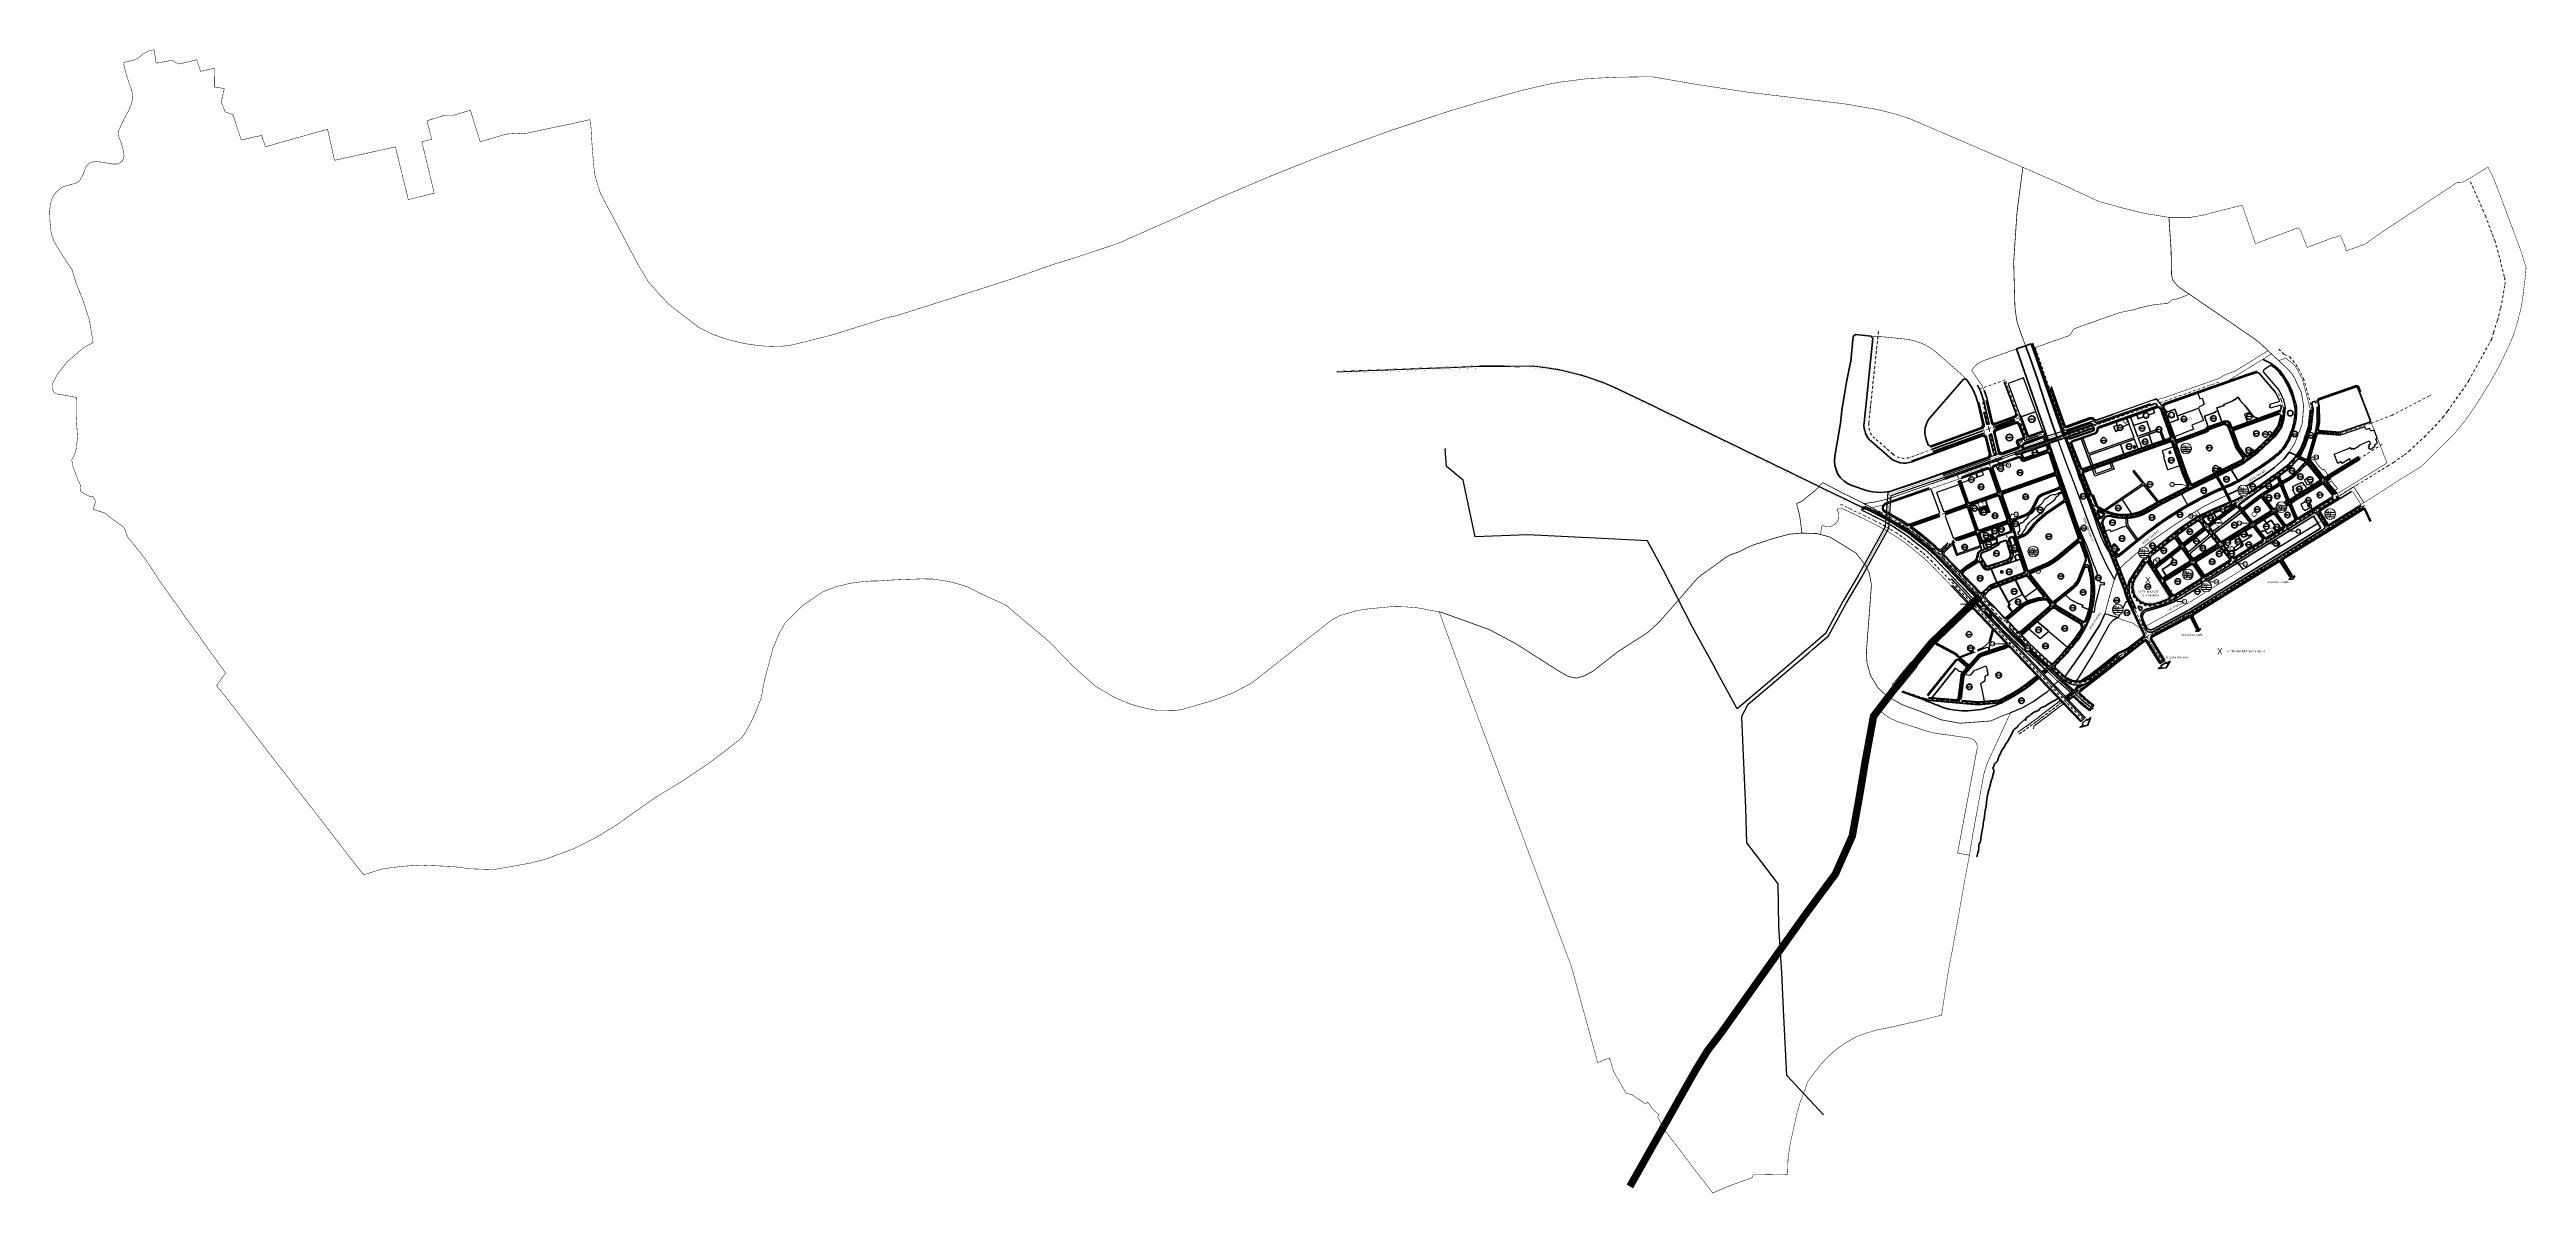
# Model space of a CAD drawing. Header units: millimetres. Extents: x 583747 to 597033, y 2304962 to 2309584.
# Drawn here: x 583747 to 593754, y 2304962 to 2309584 of the extents above; entities that cross this region are included whole.
import ezdxf
from ezdxf.enums import TextEntityAlignment as Align

# ---------------------------------------------------------------- set-up
doc = ezdxf.new("R2010")
doc.units = ezdxf.units.MM
doc.set_wipeout_variables(frame=1)
for name, pattern in [('ACAD_ISO10W100', [18, 12, -3, 0, -3]), ('CONTINOUS', [0]), ('DASH', [0.35, 0.25, -0.1]), ('DASHDOT', [1, 0.5, -0.25, 0, -0.25]), ('DASHED', [4.5, 3, -1.5]), ('HIDDEN', [0.375, 0.25, -0.125]), ('PHANTOM2', [1.25, 0.625, -0.125, 0.125, -0.125, 0.125, -0.125]), ('RANHGIOI', [10, 6, -1.7, 0.6, -1.7]), ('RANHGIOIVE-2000', [18, 10, -2, 0, -1, -1, 0, -1, -1, 0, -2]), ('RGXA', [10.3, 6, -2, 0.3, -2]), ('{qui hoach}', [1.3, 0, -1.3])]:
    doc.linetypes.add(name, pattern=pattern)
doc.layers.get('DEFPOINTS').update_dxf_attribs({"color": 5})
for name, color, linetype, lineweight in [('00_bo_sdd', 7, 'Continuous', 30), ('00_h_matnuoc', 160, 'Continuous', 13), ('00_hanh lang DS', 255, 'Continuous', 30), ('00_o pho', 2, 'RANHGIOI', 13), ('00_tim_duong', 1, 'DASHDOT', 13), ('Bai do xe', 7, 'Continuous', 13), ('bo dat CC_TG', 11, 'Continuous', 15), ('Chu thich Lo - Q', 7, 'Continuous', 9), ('DIM', 7, 'Continuous', 20), ('DUONG', 5, 'Continuous', 80), ('Duong khu vuc', 7, 'CONTINOUS', 13), ('Duong sat', 7, 'Continuous', 30), ('Duong sat do thi', 212, 'Continuous', 40), ('Ghi chu', 7, 'Continuous', 13), ('hatch', 45, 'Continuous', 5), ('HE', 7, 'Continuous', 40), ('He QH', 7, 'Continuous', 20), ('KIHIEU', 7, 'Continuous', 25), ('KT-DIEN110', 1, 'Continuous', 30), ('KT-DIEN110chu', 7, 'Continuous', 20), ('KT-Net thay', 7, 'Continuous', 20), ('ky hieu lo A B tron', 7, 'Continuous', 9), ('KYHIEU', 7, 'Continuous', 25), ('Level 15', 7, 'Continuous', 0), ('moc', 7, 'Continuous', 0), ('P_text', 7, 'Continuous', 13), ('RANHGIOI', 10, 'RANHGIOI', 13), ('Rgphuong', 5, 'RGXA', 13), ('Tim QH', 1, 'ACAD_ISO10W100', 13), ('TOADO', 7, 'Continuous', 13), ('TREE1', 93, 'Continuous', 13), ('vong tron', 7, 'Continuous', 13)]:
    doc.layers.add(name, color=color, linetype=linetype, lineweight=lineweight)
doc.layers.add('K2', color=2, linetype='Continuous')
doc.styles.add('kyhieu', font='ARIALN.TTF', dxfattribs={"height": 4})
doc.styles.add('pp1-vnblackH', font='')
doc.styles.get("Standard").update_dxf_attribs({"font": 'arial.ttf'})
doc.styles.add('Style-.VnArial', font='')
doc.styles.add('STYLE3', font='', dxfattribs={"height": 10})
doc.styles.add('TXT', font='', dxfattribs={"height": 1})
doc.styles.add('vnarialh', font='')
doc.styles.add('VNARIALI', font='')
doc.styles.add('VnarianH', font='')
doc.styles.get('pp1-vnblackH').set_extended_font_data('.VnBlackH')
doc.styles.get('Style-.VnArial').set_extended_font_data('.VnArial')
doc.styles.get('STYLE3').set_extended_font_data('.VnArialH', bold=True)
doc.styles.get('TXT').set_extended_font_data('.VnTime')
doc.styles.get('vnarialh').set_extended_font_data('.VnArialH')
doc.styles.get('VNARIALI').set_extended_font_data('.VnArial', italic=True)
doc.styles.get('VnarianH').set_extended_font_data('.VnArialH')
doc.dimstyles.new('1-100-1.0', dxfattribs={"dimtxt": 1.2, "dimasz": 0.5, "dimexe": 0, "dimexo": 0, "dimgap": 0.4, "dimtad": 1, "dimzin": 4, "dimdsep": 46, "dimtxsty": 'VNARIALI', "dimblk": 'DOT', "dimcen": 0.09, "dimclrd": 256, "dimclre": 256, "dimadec": 0, "dimazin": 1, "dimtfac": 1, "dimtofl": 0, "dimtmove": 0, "dimatfit": 3, "dimfxl": 0, "dimtolj": 1, "dimtzin": 0, "dimlwd": -1, "dimlwe": -1, "dimarcsym": 0})
doc.dimstyles.new('11', dxfattribs={"dimtxt": 7.5, "dimasz": 7.5, "dimexe": 5, "dimexo": 10, "dimgap": 3, "dimtad": 1, "dimzin": 9, "dimdsep": 46, "dimtxsty": 'STYLE3', "dimcen": 0.05, "dimclrd": 7, "dimclre": 7, "dimclrt": 7, "dimaunit": 1, "dimadec": 4, "dimazin": 0, "dimtfac": 1, "dimtofl": 0, "dimtmove": 1, "dimatfit": 3, "dimfxl": 0, "dimtolj": 1, "dimtzin": 9, "dimarcsym": 0})
pattern_1 = [(90, (9580.3664, 4060.171), (-5, 3e-16), []), (90, (9581.6164, 4060.171), (-5, 3e-16), []), (0, (9580.3664, 4060.171), (0, 5), [-1.25, 1.25]), (0, (9580.3664, 4061.421), (0, 5), [-1.25, 1.25]), (0, (9580.3664, 4062.671), (0, 5), [1.25, -1.25]), (0, (9580.3664, 4063.921), (0, 5), [1.25, -1.25]), (90, (9582.8664, 4060.171), (-5, 3e-16), [1.25, -1.25]), (90, (9584.1164, 4060.171), (-5, 3e-16), [1.25, -1.25])]

# ---------------------------------------------------------------- blocks, each defined once
blk = doc.blocks.new('ray')
at = {"layer": 'Duong sat do thi', "color": 7, "const_width": 1}
blk.add_lwpolyline([(0, 5), (0, -5)], dxfattribs=at)
blk = doc.blocks.new('dfsdf')
at = {"layer": '00_bo_sdd'}
for p, q in [((11742, 12959), (11781, 12939)), ((11781, 12939), (11807, 12926)), ((11807, 12926), (11840, 12907)), ((11840, 12907), (11854, 12899)), ((11854, 12899), (11871, 12888)), ((11871, 12888), (11892, 12874)), ((11892, 12874), (11907, 12863)), ((11907, 12863), (11924, 12851)), ((11924, 12850), (11953, 12827)), ((11954, 12827), (11975, 12809)), ((11976, 12809), (12002, 12786)), ((12002, 12785), (12016, 12771)), ((12017, 12771), (12089, 12696)), ((12231, 12549), (12188, 12594)), ((12262, 12516), (12231, 12549)), ((12295, 12481), (12262, 12516)), ((12326, 12451), (12295, 12481)), ((12349, 12429), (12326, 12451)), ((12384, 12396), (12349, 12429)), ((12407, 12375), (12384, 12396)), ((12457, 12329), (12407, 12375)), ((12471, 12315), (12457, 12329)), ((12556, 12201), (12571, 12212))]:
    blk.add_line(p, q, dxfattribs=at)
for points in [[(12479, 13238), (12632, 12797, -0.050631), (12658, 12698, -0.127789), (12642, 12532, -0.078072), (12591, 12439, -0.029988), (12503, 12340), (12503, 12333), (12540, 12298)], [(12239, 12646), (12218, 12625), (12218, 12618), (12239, 12596, -0.000165), (12239, 12596), (12257, 12577), (12290, 12542), (12298, 12534), (12302, 12534), (12355, 12579), (12372, 12592), (12396, 12604), (12434, 12615), (12453, 12617), (12455, 12621), (12391, 12700)], [(12242, 12531), (12187, 12589), (12187, 12593), (12196, 12602), (12202, 12601), (12222, 12580, -0.000165), (12222, 12580), (12238, 12563)], [(12316, 12495), (12389, 12420), (12492, 12324, -0.000203), (12492, 12324), (12537, 12282)], [(12317, 12495), (12390, 12420), (12493, 12324, -0.000203), (12493, 12324), (12537, 12283)], [(12577, 12239, 0.122921), (12592, 12257)]]:
    blk.add_lwpolyline(points, format="xyb", dxfattribs=at)
blk.add_lwpolyline([(12032, 12953), (11914, 12911), (11905, 12912), (11896, 12918), (11878, 12930), (11842, 12951), (11826, 12960), (11817, 12964, -0.656169), (11819, 12992), (11995, 13053), (12002, 13050), (12035, 12959)], format="xyb", close=True, dxfattribs=at)
for points in [[(11721, 12973), (11720, 12971), (11722, 12968), (11742, 12959)], [(11721, 12973), (11748, 12973), (11782, 12957), (11793, 12951), (11815, 12939), (11831, 12931), (11866, 12910), (11884, 12898), (11901, 12887), (11917, 12876), (11944, 12856), (11960, 12842), (11976, 12829), (11985, 12822), (12005, 12804), (12024, 12786), (12044, 12766), (12071, 12738), (12090, 12718), (12108, 12699), (12131, 12675), (12144, 12661), (12152, 12654)], [(12070, 12837), (12041, 12809), (12033, 12809), (12020, 12821), (12000, 12839), (11991, 12847), (11975, 12860), (11958, 12874), (11930, 12895), (11925, 12898), (11926, 12903), (12036, 12942)], [(12097, 12839), (12053, 12796), (12053, 12789), (12060, 12782), (12087, 12754), (12107, 12734), (12116, 12724), (12122, 12724), (12141, 12741)], [(12148, 12732), (12130, 12715), (12130, 12710), (12148, 12691), (12161, 12677), (12175, 12663), (12196, 12641), (12201, 12636), (12208, 12636), (12229, 12656)], [(12152, 12654), (12179, 12624), (12182, 12621), (12182, 12616), (12176, 12611), (12170, 12611), (12089, 12696)], [(12243, 12557), (12273, 12526), (12310, 12487), (12337, 12460), (12359, 12440), (12394, 12407), (12417, 12386), (12468, 12339), (12470, 12337), (12470, 12331), (12448, 12315)], [(12498, 12262), (12248, 12525)], [(12481, 12580), (12361, 12476), (12355, 12476), (12311, 12521), (12311, 12526), (12363, 12570), (12378, 12582), (12401, 12593), (12436, 12603), (12462, 12606), (12469, 12604), (12481, 12587)], [(12395, 12435), (12370, 12461), (12370, 12466), (12492, 12572)], [(12399, 12430), (12395, 12435)], [(12493, 12349), (12493, 12349), (12486, 12349), (12399, 12430)], [(12471, 12315), (12458, 12305)], [(12498, 12262), (12541, 12218)], [(12537, 12282), (12537, 12283)], [(12556, 12201), (12541, 12218)], [(12566, 12231), (12544, 12214)], [(12560, 12204), (12571, 12212), (12579, 12211), (12604, 12188), (12641, 12158)], [(12577, 12239), (12562, 12228)], [(12577, 12239), (12568, 12232)], [(12556, 12201), (12624, 12130)]]:
    blk.add_lwpolyline(points, dxfattribs=at)
at = {"layer": '00_bo_sdd', "linetype": 'HIDDEN', "ltscale": 10}
for points in [[(12242, 12531), (12238, 12563)], [(12248, 12525), (12243, 12557)]]:
    blk.add_lwpolyline(points, dxfattribs=at)
at = {"layer": '00_bo_sdd'}
for centre, radius, start, end in [((11603, 13224), 1248, 315.491, 321.5607), ((12593, 12354), 77, 227.003, 280.4035), ((12655, 12228), 70.1, 152.3808, 155.2043)]:
    blk.add_arc(centre, radius, start, end, dxfattribs=at)
at = {"layer": '00_tim_duong', "ltscale": 20}
for points in [[(12511, 13118), (11902, 12900)], [(12093, 12847), (12038, 12794), (12035, 12791)], [(12114, 12709), (12118, 12713), (12145, 12736), (12198, 12769)], [(12295, 12519), (12359, 12575), (12375, 12587), (12398, 12598), (12435, 12609), (12463, 12612)], [(12394, 12425), (12299, 12523)], [(12497, 12585), (12357, 12463)], [(12489, 12336), (12394, 12424)], [(12466, 12320), (12453, 12309)]]:
    blk.add_lwpolyline(points, dxfattribs=at)
for points in [[(11727, 12995), (11732, 12993), (11786, 12966), (11798, 12960), (11820, 12949), (11836, 12940), (11871, 12919), (11889, 12907), (11907, 12896), (11923, 12884), (11950, 12864), (11967, 12850), (11983, 12837), (11992, 12830), (12012, 12812), (12031, 12794), (12051, 12774), (12078, 12746), (12098, 12725), (12116, 12706), (12139, 12682), (12152, 12668), (12166, 12654), (12187, 12632), (12202, 12617), (12230, 12587, -0.000165), (12230, 12587), (12248, 12568), (12281, 12533), (12295, 12519)], [(12200, 12619), (12211, 12629), (12234, 12651, -0.103426), (12249, 12661), (12389, 12712)], [(12489, 12335, 0.028977), (12585, 12444, 0.081798), (12636, 12534, 0.124028), (12652, 12697)], [(12489, 12335), (12496, 12328, -0.000203), (12496, 12328), (12541, 12287)], [(12543, 12284, 0.331435), (12646, 12287)]]:
    blk.add_lwpolyline(points, format="xyb", dxfattribs=at)
at = {"layer": 'DUONG'}
for p, q in [((12083, 12691), (12167, 12603)), ((12495, 12258), (12182, 12587)), ((12406, 12397), (12418, 12387)), ((12418, 12387), (12468, 12340)), ((12485, 12324), (12489, 12320)), ((12489, 12320), (12533, 12279)), ((12538, 12296), (12501, 12331)), ((12571, 12226), (12549, 12209))]:
    blk.add_line(p, q, dxfattribs=at)
at = {"layer": 'DUONG', "linetype": 'HIDDEN', "ltscale": 5}
for p, q in [((12469, 12318), (12478, 12324)), ((12581, 12234), (12571, 12226))]:
    blk.add_line(p, q, dxfattribs=at)
at = {"layer": 'DUONG', "flags": 128}
for points in [[(11994, 13058), (11818, 12996, 0.656169), (11815, 12960), (11824, 12955), (11840, 12946), (11875, 12925), (11893, 12913), (11905, 12906, 0.235607), (11909, 12906), (12034, 12950)], [(11723, 12980), (11735, 12981, -0.143674), (11740, 12980), (11783, 12959), (11794, 12954), (11817, 12942), (11832, 12933), (11867, 12913), (11885, 12901), (11902, 12890), (11918, 12878), (11945, 12858), (11962, 12845), (11978, 12831), (11987, 12824), (12007, 12806), (12026, 12788), (12046, 12768), (12073, 12740), (12092, 12720), (12110, 12701), (12133, 12677), (12147, 12663), (12161, 12649)], [(12068, 12828), (12043, 12804, -0.398781), (12032, 12804), (12017, 12817), (11997, 12835), (11988, 12843), (11972, 12856), (11955, 12870), (11927, 12891), (11920, 12895, -0.608009), (11921, 12904), (12036, 12945)], [(12094, 12843), (12048, 12799, 0.420364), (12048, 12787), (12057, 12779), (12084, 12751), (12103, 12730), (12114, 12719, 0.404498), (12121, 12719), (12143, 12738)], [(12146, 12734), (12125, 12715, 0.424429), (12125, 12708), (12144, 12687), (12157, 12674), (12172, 12660), (12192, 12637), (12199, 12631, 0.410119), (12206, 12630), (12231, 12654)], [(12161, 12649), (12182, 12627), (12187, 12622, -0.426512), (12186, 12615), (12174, 12603)], [(12237, 12648), (12212, 12624, 0.412386), (12212, 12617), (12235, 12593, -0.000165), (12235, 12593), (12244, 12584, 0.062872), (12246, 12582), (12254, 12577, -0.063234), (12256, 12576), (12289, 12541), (12297, 12532, 0.399891), (12304, 12531), (12357, 12577)], [(12182, 12594), (12195, 12606, -0.407912), (12202, 12606), (12225, 12582, -0.000165), (12225, 12582), (12243, 12563), (12276, 12528), (12312, 12490), (12339, 12463), (12361, 12442), (12392, 12413)]]:
    blk.add_lwpolyline(points, format="xyb", dxfattribs=at)
at = {"layer": 'DUONG'}
for points in [[(12483, 12578), (12362, 12473, -0.397605), (12355, 12473), (12310, 12520, -0.432155), (12310, 12529), (12361, 12572), (12377, 12584), (12399, 12595), (12436, 12606), (12465, 12609, -0.259085), (12469, 12608), (12484, 12589)], [(12398, 12429), (12367, 12461, -0.43102), (12368, 12468), (12490, 12574)], [(12495, 12347), (12494, 12346, -0.407354), (12487, 12346), (12398, 12429)], [(12472, 12330, 0.33541), (12471, 12336), (12468, 12340)], [(12537, 12283), (12540, 12281, 0.352751), (12646, 12279), (12711, 12330)], [(12556, 12202), (12570, 12212, -0.364917), (12583, 12212), (12607, 12188), (12643, 12160)]]:
    blk.add_lwpolyline(points, format="xyb", dxfattribs=at)
at = {"layer": 'DUONG', "flags": 128}
blk.add_lwpolyline([(12392, 12413), (12406, 12397)], dxfattribs=at)
at = {"layer": 'DUONG'}
for points in [[(12463, 12323), (12450, 12312)], [(12469, 12317), (12456, 12307)], [(12495, 12258), (12620, 12126)], [(12533, 12279), (12578, 12240)]]:
    blk.add_lwpolyline(points, dxfattribs=at)
at = {"layer": 'DUONG', "linetype": 'HIDDEN', "ltscale": 5}
blk.add_lwpolyline([(12464, 12323), (12471, 12329, 0.053841), (12472, 12329, 0.053841)], format="xyb", dxfattribs=at)
at = {"layer": 'DUONG'}
for centre, radius, start, end in [((12170, 12607), 5, 223.5813, 312.314), ((12185, 12591), 5, 132.314, 223.5801), ((11603, 13224), 1251, 315.5378, 321.5607), ((12481, 12320), 5, 47.0062, 127.68), ((12507, 12337), 8, 135.5385, 227.003), ((12593, 12354), 80, 227.003, 307.9748), ((12544, 12275), 55, 311.6399, 336.5368), ((12561, 12271), 38.7, 332.3123, 345.3245)]:
    blk.add_arc(centre, radius, start, end, dxfattribs=at)
blk = doc.blocks.new('tt y te')
at = {"color": 7, "const_width": 0.4}
blk.add_lwpolyline([(439, 313, 1), (457, 313, 1)], format="xyb", close=True, dxfattribs=at)
at = {"color": 7, "const_width": 0.3}
blk.add_lwpolyline([(448, 307), (451, 307), (451, 310), (453, 310), (453, 315), (451, 315), (451, 318), (448, 318), (446, 318), (446, 315), (443, 315), (443, 310), (446, 310), (446, 307)], close=True, dxfattribs=at)
blk = doc.blocks.new('tieu hoc')
at = {"lineweight": 13}
blk.add_wipeout([(-1, 10), (-3, 9), (-5, 8), (-6, 7), (-8, 6), (-9, 4), (-9, 2), (-10, 0), (-9, -2), (-9, -4), (-8, -6), (-6, -7), (-5, -8), (-3, -9), (-1, -10), (1, -10), (3, -9), (5, -8), (6, -7), (8, -6), (9, -4), (9, -2), (10, 0), (9, 2), (9, 4), (8, 6), (6, 7), (5, 8), (3, 9), (1, 10)], dxfattribs=at).dxf.layer = 'KIHIEU'
at = {"layer": 'KIHIEU', "lineweight": 13, "const_width": 0.5}
blk.add_lwpolyline([(-1, 9), (-2, 8), (-3, 8), (-4, 8), (-5, 7), (-5, 7), (-6, 6), (-7, 5), (-7, 4), (-8, 3), (-8, 2), (-8, 1), (-9, 0), (-8, -1), (-8, -2), (-8, -3), (-7, -4), (-7, -5), (-6, -6), (-5, -7), (-5, -7), (-4, -8), (-3, -8), (-2, -8), (-1, -9), (1, -9), (2, -8), (3, -8), (4, -8), (5, -7), (5, -7), (6, -6), (7, -5), (7, -4), (8, -3), (8, -2), (8, -1), (9, 0), (8, 1), (8, 2), (8, 3), (7, 4), (7, 5), (6, 6), (5, 7), (5, 7), (4, 8), (3, 8), (2, 8), (1, 9)], close=True, dxfattribs=at)
at = {"layer": 'KIHIEU', "lineweight": 30, "const_width": 0.8}
blk.add_lwpolyline([(7, -4), (0, 9), (-7, -4)], close=True, dxfattribs=at)
blk = doc.blocks.new('nha tre')
at = {"lineweight": 13}
blk.add_wipeout([(-1, 10), (-3, 9), (-5, 8), (-6, 7), (-8, 6), (-9, 4), (-9, 2), (-10, 0), (-9, -2), (-9, -4), (-8, -6), (-6, -7), (-5, -8), (-3, -9), (-1, -10), (1, -10), (3, -9), (5, -8), (6, -7), (8, -6), (9, -4), (9, -2), (10, 0), (9, 2), (9, 4), (8, 6), (6, 7), (5, 8), (3, 9), (1, 10)], dxfattribs=at).dxf.layer = 'KIHIEU'
at = {"layer": 'KIHIEU', "ltscale": 300}
blk.add_hatch(color=256, dxfattribs=at).paths.add_polyline_path([(4, -4), (-4, -4), (-4, 4), (4, 4)])
at = {"layer": 'KIHIEU', "lineweight": 13}
blk.add_lwpolyline([(-1, 9), (-2, 8), (-3, 8), (-4, 8), (-5, 7), (-5, 7), (-6, 6), (-7, 5), (-7, 4), (-8, 3), (-8, 2), (-8, 1), (-9, 0), (-8, -1), (-8, -2), (-8, -3), (-7, -4), (-7, -5), (-6, -6), (-5, -7), (-5, -7), (-4, -8), (-3, -8), (-2, -8), (-1, -9), (1, -9), (2, -8), (3, -8), (4, -8), (5, -7), (5, -7), (6, -6), (7, -5), (7, -4), (8, -3), (8, -2), (8, -1), (9, 0), (8, 1), (8, 2), (8, 3), (7, 4), (7, 5), (6, 6), (5, 7), (5, 7), (4, 8), (3, 8), (2, 8), (1, 9)], close=True, dxfattribs=at)
at = {"layer": 'KIHIEU', "ltscale": 300}
blk.add_lwpolyline([(4, -4), (-4, -4), (-4, 4), (4, 4)], close=True, dxfattribs=at)
blk = doc.blocks.new('trung hoc cs')
at = {"lineweight": 13}
blk.add_wipeout([(-1, 10), (-3, 9), (-5, 8), (-7, 7), (-8, 6), (-9, 4), (-10, 2), (-10, 0), (-10, -2), (-9, -4), (-8, -6), (-7, -7), (-5, -8), (-3, -9), (-1, -10), (1, -10), (3, -9), (5, -8), (6, -7), (8, -6), (9, -4), (9, -2), (10, 0), (9, 2), (9, 4), (8, 6), (6, 7), (5, 8), (3, 9), (1, 10)], dxfattribs=at).dxf.layer = 'KIHIEU'
at = {"layer": 'KIHIEU', "ltscale": 300}
blk.add_hatch(color=256, dxfattribs=at).paths.add_polyline_path([(0, 9), (0, 9), (0, -4), (7, -4)])
blk.add_line((0, 9), (0, -4), dxfattribs=at)
at = {"layer": 'KIHIEU', "lineweight": 13}
blk.add_lwpolyline([(-1, 9), (-2, 8), (-3, 8), (-4, 8), (-5, 7), (-6, 7), (-6, 6), (-7, 5), (-8, 4), (-8, 3), (-8, 2), (-9, 1), (-9, 0), (-9, -1), (-8, -2), (-8, -3), (-8, -4), (-7, -5), (-6, -6), (-6, -7), (-5, -7), (-4, -8), (-3, -8), (-2, -8), (-1, -8), (0, -8), (1, -8), (2, -8), (3, -8), (4, -7), (5, -7), (6, -6), (7, -5), (7, -4), (8, -3), (8, -2), (8, -1), (8, 0), (8, 1), (8, 2), (8, 3), (7, 4), (7, 5), (6, 6), (5, 7), (4, 7), (3, 8), (2, 8), (1, 8), (0, 9)], close=True, dxfattribs=at)
at = {"layer": 'KIHIEU', "lineweight": 30}
blk.add_lwpolyline([(7, -4), (0, 9), (-8, -4)], close=True, dxfattribs=at)
blk = doc.blocks.new('KH03')
at = {"color": 255}
blk.add_wipeout([(506972, 319471), (506971, 319470), (506969, 319470), (506968, 319469), (506967, 319468), (506966, 319466), (506966, 319465), (506966, 319463), (506966, 319462), (506966, 319460), (506967, 319459), (506968, 319458), (506969, 319457), (506971, 319456), (506972, 319456), (506974, 319456), (506975, 319456), (506977, 319457), (506978, 319458), (506979, 319459), (506980, 319460), (506981, 319462), (506981, 319463), (506981, 319465), (506980, 319466), (506979, 319468), (506978, 319469), (506977, 319470), (506975, 319470), (506974, 319471)], dxfattribs=at).dxf.layer = 'KIHIEU'
at = {"layer": 'KIHIEU'}
blk.add_hatch(color=256, dxfattribs=at).paths.add_polyline_path([(506973, 319470), (506968, 319460), (506979, 319460)])
at = {"layer": 'KIHIEU', "color": 255, "const_width": 0.525}
blk.add_lwpolyline([(506973, 319470), (506971, 319469), (506970, 319469), (506969, 319468), (506968, 319467), (506967, 319466), (506967, 319464), (506967, 319463), (506967, 319462), (506967, 319461), (506968, 319459), (506969, 319458), (506970, 319458), (506971, 319457), (506973, 319457), (506974, 319457), (506975, 319457), (506976, 319458), (506977, 319458), (506978, 319459), (506979, 319461), (506979, 319462), (506980, 319463), (506979, 319464), (506979, 319466), (506978, 319467), (506977, 319468), (506976, 319469), (506975, 319469), (506974, 319470)], close=True, dxfattribs=at)
at = {"layer": 'KIHIEU'}
blk.add_lwpolyline([(506973, 319470), (506968, 319460), (506979, 319460), (506973, 319470)], dxfattribs=at)
blk = doc.blocks.new('trusoUB')
at = {"layer": 'KIHIEU', "lineweight": 30}
for points in [[(-4, -3), (-3, -3), (-2, -2), (-2, 1), (-4, 1)], [(0, 4), (-2, 4), (-2, 4), (0, 4), (0, 3), (0, 3)], [(-2, 1), (2, 1, 0.939446)], [(-2, -2), (-1, -2), (-1, 1), (-2, 1)], [(-1, -2), (-1, -2), (-1, 1), (-1, 1)], [(0, -2), (0, -2), (0, 1), (0, 1)], [(1, -2), (1, -2), (1, 1), (1, 1)], [(2, 1), (1, 1), (1, -2), (2, -2)], [(4, 1), (2, 1), (2, -2), (3, -3), (4, -3)], [(0, -2), (-2, -2), (-3, -3), (0, -3)]]:
    blk.add_hatch(color=256, dxfattribs=at).paths.add_polyline_path(points)
at = {"layer": 'KYHIEU', "color": 7, "lineweight": 30}
for p, q in [((0, 3), (0, 3)), ((2, 1), (4, 1)), ((2, -2), (2, 1)), ((4, 1), (4, -3)), ((3, -3), (2, -2)), ((4, -3), (3, -3))]:
    blk.add_line(p, q, dxfattribs=at)
at = {"layer": 'KYHIEU', "color": 7, "lineweight": 30, "const_width": 0.283}
blk.add_lwpolyline([(-6, 0, 1), (6, 0, 1)], format="xyb", close=True, dxfattribs=at)
at = {"layer": 'KYHIEU'}
blk.add_lwpolyline([(1, 6), (-1, 6), (-2, 6), (-3, 5), (-4, 5), (-5, 4), (-6, 3), (-6, 1), (-6, 0), (-6, -1), (-6, -3), (-5, -4), (-4, -5), (-3, -5), (-2, -6), (-1, -6), (1, -6), (2, -6), (3, -5), (4, -5), (5, -4), (6, -3), (6, -1), (6, 0), (6, 1), (6, 3), (5, 4), (4, 5), (3, 5), (2, 6)], close=True, dxfattribs=at)
at = {"layer": 'KYHIEU', "color": 7, "lineweight": 30}
for points in [[(-2, 1), (-4, 1), (-4, -3), (-3, -3), (-2, -2)], [(-2, 1), (-1, 1), (-1, -2), (-2, -2)], [(-1, 1), (-1, 1), (-1, -2), (-1, -2)], [(0, 1), (0, 1), (0, -2), (0, -2)], [(1, 1), (1, 1), (1, -2), (1, -2)], [(2, 1), (1, 1), (1, -2), (2, -2)]]:
    blk.add_lwpolyline(points, close=True, dxfattribs=at)
for points in [[(0, 3), (0, 4), (-2, 4), (-2, 4), (0, 4), (0, 3)], [(-2, 1), (2, 1)], [(0, -2), (-2, -2), (-3, -3), (0, -3)], [(0, -2), (2, -2), (3, -3), (0, -3)]]:
    blk.add_lwpolyline(points, dxfattribs=at)
blk.add_lwpolyline([(2, 1, 0.939446), (-2, 1)], format="xyb", dxfattribs=at)
blk.add_wipeout([(1, 6), (-1, 6), (-2, 6), (-3, 5), (-4, 5), (-5, 4), (-6, 3), (-6, 1), (-6, 0), (-6, -1), (-6, -3), (-5, -4), (-4, -5), (-3, -5), (-2, -6), (-1, -6), (1, -6), (2, -6), (3, -5), (4, -5), (5, -4), (6, -3), (6, -1), (6, 0), (6, 1), (6, 3), (5, 4), (4, 5), (3, 5), (2, 6)])
blk = doc.blocks.new('tramyte')
at = {"layer": 'KYHIEU', "lineweight": 30, "const_width": 0.208}
blk.add_lwpolyline([(-4.3, 4.3), (-4.3, -4.3), (4.3, -4.3), (4.3, 4.3)], close=True, dxfattribs=at)
at = {"layer": 'KYHIEU', "color": 7, "lineweight": 30, "const_width": 1}
blk.add_lwpolyline([(2.9, 1.9), (1.9, 1.9), (1.9, 2.9), (-1.9, 2.9), (-1.9, 1.9), (-2.9, 1.9), (-2.9, -1.9), (-1.9, -1.9), (-1.9, -2.9), (1.9, -2.9), (1.9, -1.9), (2.9, -1.9)], close=True, dxfattribs=at)
blk.add_wipeout([(-4.8, 4.8), (4.8, 4.8), (4.8, -4.8), (-4.8, -4.8)]).dxf.layer = 'KYHIEU'
blk = doc.blocks.new('THUONGMAI')
blk.add_lwpolyline([(0, 1.1), (-0.2, 1.1), (-0.5, 1), (-0.7, 0.9), (-0.8, 0.7), (-1, 0.5), (-1.1, 0.3), (-1.1, 0.1), (-1.1, -0.1), (-1.1, -0.4), (-1, -0.6), (-0.8, -0.8), (-0.6, -0.9), (-0.4, -1), (-0.2, -1.1), (0, -1.1), (0.2, -1.1), (0.5, -1), (0.7, -0.9), (0.8, -0.7), (1, -0.5), (1.1, -0.3), (1.1, -0.1), (1.1, 0.1), (1.1, 0.4), (1, 0.6), (0.8, 0.8), (0.6, 0.9), (0.4, 1), (0.2, 1.1)], close=True)
at = {"layer": 'KIHIEU', "color": 7}
for points, const_width in [([(-1.1, 0, 1), (1.1, 0, 1)], 0.0477), ([(-0.7, 0.2, 1), (-0.6, 0.2, 1)], 0.1), ([(0.6, 0.2, 1), (0.7, 0.2, 1)], 0.1)]:
    blk.add_lwpolyline(points, format="xyb", close=True, dxfattribs=dict(at, const_width=const_width))
at = {"layer": 'KIHIEU', "color": 7, "const_width": 0.1}
blk.add_lwpolyline([(-0.7, 0.4), (0.7, 0.4)], dxfattribs=at)
blk.add_lwpolyline([(0, 0.4), (0.3, -0.6), (-0.3, -0.6), (0, 0.4)], close=True, dxfattribs=at)
blk.add_wipeout([(0, 1.1), (-0.2, 1.1), (-0.5, 1), (-0.7, 0.9), (-0.8, 0.7), (-1, 0.5), (-1.1, 0.3), (-1.1, 0.1), (-1.1, -0.1), (-1.1, -0.4), (-1, -0.6), (-0.8, -0.8), (-0.6, -0.9), (-0.4, -1), (-0.2, -1.1), (0, -1.1), (0.2, -1.1), (0.5, -1), (0.7, -0.9), (0.8, -0.7), (1, -0.5), (1.1, -0.3), (1.1, -0.1), (1.1, 0.1), (1.1, 0.4), (1, 0.6), (0.8, 0.8), (0.6, 0.9), (0.4, 1), (0.2, 1.1)])
blk = doc.blocks.new('_Dot')
at = {"color": 0, "linetype": 'ByBlock', "lineweight": -2}
blk.add_line((-0.5, 0), (-1, 0), dxfattribs=at)
at = {"color": 0, "linetype": 'ByBlock', "const_width": 0.5}
blk.add_lwpolyline([(-0.25, 0, 1), (0.25, 0, 1)], format="xyb", close=True, dxfattribs=at)
blk = doc.blocks.new('*D39')
at = {"layer": 'DIM', "transparency": 16777216}
for p, q in [((19054, 14523), (19056, 14524)), ((19055, 14520), (19058, 14521)), ((19056, 14524), (19057, 14522))]:
    blk.add_line(p, q, dxfattribs=at)
at = {"layer": 'DIM', "transparency": 16777216, "xscale": 0.5, "yscale": 0.5, "zscale": 0.5}
for p, rotation in [((19056, 14524), 121.7230676487523), ((19058, 14521), 301.7230676487524)]:
    blk.add_blockref('_Dot', p, dxfattribs=dict(at, rotation=rotation))
at = {"layer": 'DIM', "color": 0, "transparency": 16777216, "insert": (19057, 14523), "char_height": 1.2, "attachment_point": 5, "rotation": 301.7231, "style": 'VNARIALI', "bg_fill": 3, "box_fill_scale": 1.1, "bg_fill_color": 256, "bg_fill_true_color": 13158600, "bg_fill_transparency": 0}
blk.add_mtext('\\A1;3.50', dxfattribs=at)
at = {"layer": 'DEFPOINTS', "color": 0, "transparency": 16777216}
for p in [(19054, 14523), (19055, 14520), (19058, 14521)]:
    blk.add_point(p, dxfattribs=at)
blk = doc.blocks.new('*D40')
at = {"layer": '00_bo_sdd', "transparency": 16777216}
for p, q in [((19056, 14520), (19058, 14521)), ((19058, 14521), (19063, 14512)), ((19061, 14510), (19063, 14512))]:
    blk.add_line(p, q, dxfattribs=at)
at = {"layer": '00_bo_sdd', "transparency": 16777216, "xscale": 0.5, "yscale": 0.5, "zscale": 0.5}
for p, rotation in [((19058, 14521), 121.7230679463879), ((19063, 14512), 301.723067946388)]:
    blk.add_blockref('_Dot', p, dxfattribs=dict(at, rotation=rotation))
at = {"layer": '00_bo_sdd', "color": 0, "transparency": 16777216, "insert": (19061, 14517), "char_height": 1.2, "attachment_point": 5, "rotation": 301.7231, "style": 'VNARIALI', "bg_fill": 3, "box_fill_scale": 1.1, "bg_fill_color": 256, "bg_fill_true_color": 13158600, "bg_fill_transparency": 0}
blk.add_mtext('\\A1;11.25', dxfattribs=at)
at = {"layer": 'DEFPOINTS', "color": 0, "transparency": 16777216}
for p in [(19056, 14520), (19061, 14510), (19063, 14512)]:
    blk.add_point(p, dxfattribs=at)
blk = doc.blocks.new('*D41')
at = {"layer": '00_bo_sdd', "transparency": 16777216}
for p, q in [((19061, 14510), (19063, 14512)), ((19064, 14511), (19068, 14504)), ((19066, 14503), (19068, 14504))]:
    blk.add_line(p, q, dxfattribs=at)
at = {"layer": '00_bo_sdd', "transparency": 16777216, "xscale": 0.5, "yscale": 0.5, "zscale": 0.5}
for p, rotation in [((19063, 14512), 121.7230681834011), ((19068, 14504), 301.723068183401)]:
    blk.add_blockref('_Dot', p, dxfattribs=dict(at, rotation=rotation))
at = {"layer": '00_bo_sdd', "color": 0, "transparency": 16777216, "insert": (19067, 14508), "char_height": 1.2, "attachment_point": 5, "rotation": 301.7231, "style": 'VNARIALI', "bg_fill": 3, "box_fill_scale": 1.1, "bg_fill_color": 256, "bg_fill_true_color": 13158600, "bg_fill_transparency": 0}
blk.add_mtext('\\A1;8.98', dxfattribs=at)
at = {"layer": 'DEFPOINTS', "color": 0, "transparency": 16777216}
for p in [(19061, 14510), (19066, 14503), (19068, 14504)]:
    blk.add_point(p, dxfattribs=at)
blk = doc.blocks.new('*D42')
at = {"layer": '00_bo_sdd', "transparency": 16777216}
for p, q in [((18934, 14465), (18935, 14464)), ((18935, 14464), (18936, 14460))]:
    blk.add_line(p, q, dxfattribs=at)
at = {"layer": '00_bo_sdd', "transparency": 16777216, "xscale": 0.5, "yscale": 0.5, "zscale": 0.5}
for p, rotation in [((18934, 14466), 101.2894566526704), ((18935, 14464), 281.2894566526704)]:
    blk.add_blockref('_Dot', p, dxfattribs=dict(at, rotation=rotation))
at = {"layer": '00_bo_sdd', "color": 0, "transparency": 16777216, "insert": (18936, 14462), "char_height": 1.2, "attachment_point": 5, "rotation": 281.2895, "style": 'VNARIALI', "bg_fill": 3, "box_fill_scale": 1.1, "bg_fill_color": 256, "bg_fill_true_color": 13158600, "bg_fill_transparency": 0}
blk.add_mtext('\\A1;2.00', dxfattribs=at)
at = {"layer": 'DEFPOINTS', "color": 0, "transparency": 16777216}
for p in [(18934, 14466), (18935, 14464), (18935, 14464)]:
    blk.add_point(p, dxfattribs=at)
blk = doc.blocks.new('*D43')
at = {"layer": '00_bo_sdd', "transparency": 16777216}
for p, q in [((18938, 14465), (18938, 14465)), ((18938, 14464), (18941, 14454)), ((18940, 14454), (18941, 14454))]:
    blk.add_line(p, q, dxfattribs=at)
at = {"layer": '00_bo_sdd', "transparency": 16777216, "xscale": 0.5, "yscale": 0.5, "zscale": 0.5}
for p, rotation in [((18938, 14465), 103.9587560283604), ((18941, 14454), 283.9587560283604)]:
    blk.add_blockref('_Dot', p, dxfattribs=dict(at, rotation=rotation))
at = {"layer": '00_bo_sdd', "color": 0, "transparency": 16777216, "insert": (18940, 14459), "char_height": 1.2, "attachment_point": 5, "rotation": 283.9588, "style": 'VNARIALI', "bg_fill": 3, "box_fill_scale": 1.1, "bg_fill_color": 256, "bg_fill_true_color": 13158600, "bg_fill_transparency": 0}
blk.add_mtext('\\A1;11.25', dxfattribs=at)
at = {"layer": 'DEFPOINTS', "color": 0, "transparency": 16777216}
for p in [(18938, 14465), (18940, 14454), (18941, 14454)]:
    blk.add_point(p, dxfattribs=at)
blk = doc.blocks.new('*D44')
at = {"layer": '00_bo_sdd', "transparency": 16777216}
for p, q in [((18943, 14454), (18942, 14454)), ((18943, 14454), (18944, 14448)), ((18945, 14448), (18944, 14448))]:
    blk.add_line(p, q, dxfattribs=at)
at = {"layer": '00_bo_sdd', "transparency": 16777216, "xscale": 0.5, "yscale": 0.5, "zscale": 0.5}
for p, rotation in [((18942, 14454), 105.3416511439348), ((18944, 14448), 285.3416511439348)]:
    blk.add_blockref('_Dot', p, dxfattribs=dict(at, rotation=rotation))
at = {"layer": '00_bo_sdd', "color": 0, "transparency": 16777216, "insert": (18944, 14451), "char_height": 1.2, "attachment_point": 5, "rotation": 285.3417, "style": 'VNARIALI', "bg_fill": 3, "box_fill_scale": 1.1, "bg_fill_color": 256, "bg_fill_true_color": 13158600, "bg_fill_transparency": 0}
blk.add_mtext('\\A1;6.69', dxfattribs=at)
at = {"layer": 'DEFPOINTS', "color": 0, "transparency": 16777216}
for p in [(18943, 14454), (18944, 14448), (18945, 14448)]:
    blk.add_point(p, dxfattribs=at)
blk = doc.blocks.new('*D45')
at = {"layer": '00_bo_sdd', "transparency": 16777216}
for p, q in [((18861, 14572), (18857, 14575)), ((18861, 14573), (18861, 14572)), ((18862, 14572), (18861, 14572)), ((18863, 14572), (18863, 14571))]:
    blk.add_line(p, q, dxfattribs=at)
at = {"layer": '00_bo_sdd', "transparency": 16777216, "xscale": 0.5, "yscale": 0.5, "zscale": 0.5}
for p, rotation in [((18861, 14572), 146.6255364188443), ((18863, 14571), 326.6255364188443)]:
    blk.add_blockref('_Dot', p, dxfattribs=dict(at, rotation=rotation))
at = {"layer": '00_bo_sdd', "color": 0, "transparency": 16777216, "insert": (18859, 14575), "char_height": 1.2, "attachment_point": 5, "rotation": 326.6255, "style": 'VNARIALI', "bg_fill": 3, "box_fill_scale": 1.1, "bg_fill_color": 256, "bg_fill_true_color": 13158600, "bg_fill_transparency": 0}
blk.add_mtext('\\A1;2.00', dxfattribs=at)
at = {"layer": 'DEFPOINTS', "color": 0, "transparency": 16777216}
for p in [(18861, 14573), (18861, 14572), (18863, 14572)]:
    blk.add_point(p, dxfattribs=at)
blk = doc.blocks.new('*D46')
at = {"layer": '00_bo_sdd', "transparency": 16777216}
for p, q in [((18851, 14576), (18851, 14576)), ((18859, 14571), (18851, 14576)), ((18860, 14570), (18860, 14571))]:
    blk.add_line(p, q, dxfattribs=at)
at = {"layer": '00_bo_sdd', "transparency": 16777216, "xscale": 0.5, "yscale": 0.5, "zscale": 0.5}
for p, rotation in [((18851, 14576), 145.8611803117813), ((18860, 14571), 325.8611803117813)]:
    blk.add_blockref('_Dot', p, dxfattribs=dict(at, rotation=rotation))
at = {"layer": '00_bo_sdd', "color": 0, "transparency": 16777216, "insert": (18856, 14574), "char_height": 1.2, "attachment_point": 5, "rotation": 325.8612, "style": 'VNARIALI', "bg_fill": 3, "box_fill_scale": 1.1, "bg_fill_color": 256, "bg_fill_true_color": 13158600, "bg_fill_transparency": 0}
blk.add_mtext('\\A1;10.61', dxfattribs=at)
at = {"layer": 'DEFPOINTS', "color": 0, "transparency": 16777216}
for p in [(18851, 14576), (18851, 14576), (18860, 14570)]:
    blk.add_point(p, dxfattribs=at)
blk = doc.blocks.new('*D47')
at = {"layer": '00_bo_sdd', "transparency": 16777216}
for p, q in [((18851, 14581), (18847, 14584)), ((18851, 14582), (18851, 14581)), ((18853, 14580), (18851, 14581)), ((18853, 14580), (18853, 14580))]:
    blk.add_line(p, q, dxfattribs=at)
at = {"layer": '00_bo_sdd', "transparency": 16777216, "xscale": 0.5, "yscale": 0.5, "zscale": 0.5}
for p, rotation in [((18851, 14581), 145.8611803125477), ((18853, 14580), 325.8611803125477)]:
    blk.add_blockref('_Dot', p, dxfattribs=dict(at, rotation=rotation))
at = {"layer": '00_bo_sdd', "color": 0, "transparency": 16777216, "insert": (18849, 14583), "char_height": 1.2, "attachment_point": 5, "rotation": 325.8612, "style": 'VNARIALI', "bg_fill": 3, "box_fill_scale": 1.1, "bg_fill_color": 256, "bg_fill_true_color": 13158600, "bg_fill_transparency": 0}
blk.add_mtext('\\A1;3.00', dxfattribs=at)
at = {"layer": 'DEFPOINTS', "color": 0, "transparency": 16777216}
for p in [(18851, 14582), (18851, 14581), (18853, 14580)]:
    blk.add_point(p, dxfattribs=at)
blk = doc.blocks.new('*D48')
at = {"layer": '00_bo_sdd', "transparency": 16777216}
for p, q in [((18999, 14522), (18988, 14515)), ((18989, 14513), (18988, 14515)), ((19001, 14520), (18999, 14522))]:
    blk.add_line(p, q, dxfattribs=at)
at = {"layer": '00_bo_sdd', "transparency": 16777216, "xscale": 0.5, "yscale": 0.5, "zscale": 0.5}
for p, rotation in [((18988, 14515), 212.1642570535288), ((18999, 14522), 32.1642570535287)]:
    blk.add_blockref('_Dot', p, dxfattribs=dict(at, rotation=rotation))
at = {"layer": '00_bo_sdd', "color": 0, "transparency": 16777216, "insert": (18993, 14519), "char_height": 1.2, "attachment_point": 5, "rotation": 32.1643, "style": 'VNARIALI', "bg_fill": 3, "box_fill_scale": 1.1, "bg_fill_color": 256, "bg_fill_true_color": 13158600, "bg_fill_transparency": 0}
blk.add_mtext('\\A1;13.50', dxfattribs=at)
at = {"layer": 'DEFPOINTS', "color": 0, "transparency": 16777216}
for p in [(18988, 14515), (18989, 14513), (19001, 14520)]:
    blk.add_point(p, dxfattribs=at)
blk = doc.blocks.new('*D49')
at = {"layer": '00_bo_sdd', "transparency": 16777216}
for p, q in [((18999, 14517), (19000, 14516)), ((19000, 14517), (19002, 14518)), ((19002, 14518), (19007, 14521)), ((19002, 14519), (19002, 14518))]:
    blk.add_line(p, q, dxfattribs=at)
at = {"layer": '00_bo_sdd', "transparency": 16777216, "xscale": 0.5, "yscale": 0.5, "zscale": 0.5}
for p, rotation in [((19000, 14516), 212.1642570476624), ((19002, 14518), 32.16425704766236)]:
    blk.add_blockref('_Dot', p, dxfattribs=dict(at, rotation=rotation))
at = {"layer": '00_bo_sdd', "color": 0, "transparency": 16777216, "insert": (19004, 14520), "char_height": 1.2, "attachment_point": 5, "rotation": 32.1643, "style": 'VNARIALI', "bg_fill": 3, "box_fill_scale": 1.1, "bg_fill_color": 256, "bg_fill_true_color": 13158600, "bg_fill_transparency": 0}
blk.add_mtext('\\A1;3.00', dxfattribs=at)
at = {"layer": 'DEFPOINTS', "color": 0, "transparency": 16777216}
for p in [(18999, 14517), (19000, 14516), (19002, 14519)]:
    blk.add_point(p, dxfattribs=at)
blk = doc.blocks.new('*D50')
at = {"layer": '00_bo_sdd', "transparency": 16777216}
for p, q in [((19002, 14512), (18996, 14508)), ((19001, 14514), (19002, 14512)), ((18995, 14510), (18996, 14508))]:
    blk.add_line(p, q, dxfattribs=at)
at = {"layer": '00_bo_sdd', "transparency": 16777216, "xscale": 0.5, "yscale": 0.5, "zscale": 0.5}
for p, rotation in [((19002, 14512), 32.16425705409274), ((18996, 14508), 212.1642570540927)]:
    blk.add_blockref('_Dot', p, dxfattribs=dict(at, rotation=rotation))
at = {"layer": '00_bo_sdd', "color": 0, "transparency": 16777216, "insert": (18998, 14511), "char_height": 1.2, "attachment_point": 5, "rotation": 32.1643, "style": 'VNARIALI', "bg_fill": 3, "box_fill_scale": 1.1, "bg_fill_color": 256, "bg_fill_true_color": 13158600, "bg_fill_transparency": 0}
blk.add_mtext('\\A1;7.50', dxfattribs=at)
at = {"layer": 'DEFPOINTS', "color": 0, "transparency": 16777216}
for p in [(19001, 14514), (18995, 14510), (18996, 14508)]:
    blk.add_point(p, dxfattribs=at)
blk = doc.blocks.new('*D51')
at = {"layer": '00_bo_sdd', "transparency": 16777216}
for p, q in [((18991, 14510), (18987, 14508)), ((18993, 14512), (18991, 14511)), ((18994, 14505), (18991, 14510)), ((18997, 14506), (18993, 14512))]:
    blk.add_line(p, q, dxfattribs=at)
at = {"layer": '00_bo_sdd', "transparency": 16777216, "xscale": 0.5, "yscale": 0.5, "zscale": 0.5}
for p, rotation in [((18991, 14510), 212.1642570568015), ((18993, 14512), 32.16425705680152)]:
    blk.add_blockref('_Dot', p, dxfattribs=dict(at, rotation=rotation))
at = {"layer": '00_bo_sdd', "color": 0, "transparency": 16777216, "insert": (18988, 14510), "char_height": 1.2, "attachment_point": 5, "rotation": 32.1643, "style": 'VNARIALI', "bg_fill": 3, "box_fill_scale": 1.1, "bg_fill_color": 256, "bg_fill_true_color": 13158600, "bg_fill_transparency": 0}
blk.add_mtext('\\A1;3.00', dxfattribs=at)
at = {"layer": 'DEFPOINTS', "color": 0, "transparency": 16777216}
for p in [(18991, 14510), (18994, 14505), (18997, 14506)]:
    blk.add_point(p, dxfattribs=at)
blk = doc.blocks.new('*D52')
at = {"layer": '00_bo_sdd', "transparency": 16777216}
blk.add_line((18863, 14599), (18865, 14598), dxfattribs=at)
at = {"layer": '00_bo_sdd', "transparency": 16777216, "xscale": 0.5, "yscale": 0.5, "zscale": 0.5}
for p, rotation in [((18863, 14599), 145.8611803125477), ((18865, 14598), 325.8611803125477)]:
    blk.add_blockref('_Dot', p, dxfattribs=dict(at, rotation=rotation))
at = {"layer": '00_bo_sdd', "color": 0, "transparency": 16777216, "insert": (18865, 14599), "char_height": 1.2, "attachment_point": 5, "rotation": 325.8612, "style": 'VNARIALI', "bg_fill": 3, "box_fill_scale": 1.1, "bg_fill_color": 256, "bg_fill_true_color": 13158600, "bg_fill_transparency": 0}
blk.add_mtext('\\A1;3.00', dxfattribs=at)
at = {"layer": 'DEFPOINTS', "color": 0, "transparency": 16777216}
for p in [(18863, 14599), (18865, 14598), (18865, 14598)]:
    blk.add_point(p, dxfattribs=at)
blk = doc.blocks.new('*D53')
at = {"layer": '00_bo_sdd', "transparency": 16777216}
for p, q in [((18864, 14596), (18864, 14596)), ((18865, 14596), (18873, 14591)), ((18873, 14590), (18873, 14590))]:
    blk.add_line(p, q, dxfattribs=at)
at = {"layer": '00_bo_sdd', "transparency": 16777216, "xscale": 0.5, "yscale": 0.5, "zscale": 0.5}
for p, rotation in [((18864, 14596), 145.861180311995), ((18873, 14590), 325.861180311995)]:
    blk.add_blockref('_Dot', p, dxfattribs=dict(at, rotation=rotation))
at = {"layer": '00_bo_sdd', "color": 0, "transparency": 16777216, "insert": (18869, 14594), "char_height": 1.2, "attachment_point": 5, "rotation": 325.8612, "style": 'VNARIALI', "bg_fill": 3, "box_fill_scale": 1.1, "bg_fill_color": 256, "bg_fill_true_color": 13158600, "bg_fill_transparency": 0}
blk.add_mtext('\\A1;10.50', dxfattribs=at)
at = {"layer": 'DEFPOINTS', "color": 0, "transparency": 16777216}
for p in [(18864, 14596), (18873, 14590), (18873, 14590)]:
    blk.add_point(p, dxfattribs=at)
blk = doc.blocks.new('*D54')
at = {"layer": '00_bo_sdd', "transparency": 16777216}
for p, q in [((18873, 14591), (18874, 14591)), ((18874, 14591), (18875, 14590)), ((18875, 14590), (18875, 14590))]:
    blk.add_line(p, q, dxfattribs=at)
at = {"layer": '00_bo_sdd', "transparency": 16777216, "xscale": 0.5, "yscale": 0.5, "zscale": 0.5}
for p, rotation in [((18874, 14591), 145.8611803119866), ((18875, 14590), 325.8611803119866)]:
    blk.add_blockref('_Dot', p, dxfattribs=dict(at, rotation=rotation))
at = {"layer": '00_bo_sdd', "color": 0, "transparency": 16777216, "insert": (18875, 14591), "char_height": 1.2, "attachment_point": 5, "rotation": 325.8612, "style": 'VNARIALI', "bg_fill": 3, "box_fill_scale": 1.1, "bg_fill_color": 256, "bg_fill_true_color": 13158600, "bg_fill_transparency": 0}
blk.add_mtext('\\A1;2.00', dxfattribs=at)
at = {"layer": 'DEFPOINTS', "color": 0, "transparency": 16777216}
for p in [(18873, 14591), (18875, 14590), (18875, 14590)]:
    blk.add_point(p, dxfattribs=at)
blk = doc.blocks.new('Moc')
at = {"layer": 'moc', "linetype": '{qui hoach}', "lineweight": 0, "ltscale": 0.5}
h = blk.add_hatch(color=7, dxfattribs=at)
edge = h.paths.add_edge_path()
edge.add_arc((0, 0), 0.25, 0, 360)
blk = doc.blocks.new('hk')
at = {"layer": 'K2'}
h = blk.add_hatch(color=256, dxfattribs=at)
h.dxf.hatch_style = 1
h.paths.add_polyline_path([(-80, 96), (-80, 94), (-78, 94, 0.006031), (-78, 94, 0.407166)])
h.paths.add_polyline_path([(-80, 94), (-81, 94, 0.006031), (-81, 94, 0.407166), (-80, 93)])
for p, q in [((-78, 94), (-81, 94)), ((-80, 93), (-80, 96))]:
    blk.add_line(p, q, dxfattribs=at)
blk.add_circle((-80, 94), 1.44, dxfattribs=at)
blk = doc.blocks.new('NEN')
at = {"layer": 'Level 15', "color": 240, "linetype": 'DASH', "lineweight": 13, "ltscale": 10, "true_color": 0xed1f24, "const_width": 0.5, "flags": 128}
blk.add_lwpolyline([(595683, 2307318), (595677, 2307339), (595669, 2307342), (595657, 2307333), (595634, 2307315), (595610, 2307298, 0.685011), (595643, 2307173), (595664, 2307171), (595706, 2307172), (595712, 2307181), (595683, 2307318)], format="xyb", close=True, dxfattribs=at)
at = {"layer": 'Level 15', "color": 152, "linetype": 'DASH', "lineweight": 13, "ltscale": 10, "true_color": 0x2776bb, "const_width": 0.5, "flags": 128}
blk.add_lwpolyline([(595677, 2307316), (595672, 2307334), (595670, 2307335), (595661, 2307328), (595637, 2307310), (595614, 2307293, 0.684877), (595644, 2307179), (595664, 2307177), (595703, 2307178), (595706, 2307182)], format="xyb", close=True, dxfattribs=at)
at = {"layer": 'hatch', "xscale": 0.56, "yscale": 0.56, "zscale": 0.56, "rotation": 358.6179139007246}
for p in [(595645, 2307237), (595649, 2307241), (595653, 2307244), (595677, 2307261), (595700, 2307279), (595712, 2307288), (595720, 2307285), (595726, 2307264), (595625, 2307194), (595625, 2307188), (595625, 2307182), (595626, 2307200), (595626, 2307176), (595627, 2307206), (595627, 2307170), (595629, 2307212), (595629, 2307165), (595631, 2307217), (595631, 2307159), (595634, 2307223), (595634, 2307154), (595637, 2307228), (595637, 2307149), (595641, 2307233), (595641, 2307144), (595645, 2307140), (595649, 2307136), (595741, 2307195), (595654, 2307132), (595659, 2307129), (595664, 2307126), (595670, 2307123), (595676, 2307122), (595682, 2307120), (595687, 2307119), (595707, 2307117), (595749, 2307119), (595755, 2307127)]:
    blk.add_blockref('hk', p, dxfattribs=at)
at = {"layer": 'moc', "color": 7, "linetype": '{qui hoach}', "lineweight": 0, "ltscale": 0.5}
for p in [(595602, 2307291), (595606, 2307295), (595610, 2307298), (595634, 2307315), (595657, 2307333), (595669, 2307342), (595677, 2307339), (595683, 2307318), (595582, 2307242), (595583, 2307254), (595582, 2307248), (595582, 2307236), (595583, 2307230), (595584, 2307260), (595584, 2307224), (595586, 2307266), (595586, 2307219), (595588, 2307271), (595588, 2307213), (595591, 2307277), (595591, 2307208), (595594, 2307282), (595594, 2307203), (595598, 2307286), (595598, 2307198), (595602, 2307193), (595606, 2307189), (595697, 2307249), (595611, 2307186), (595616, 2307182), (595621, 2307180), (595627, 2307177), (595632, 2307175), (595638, 2307174), (595644, 2307173), (595664, 2307171), (595706, 2307172), (595712, 2307181)]:
    blk.add_blockref('Moc', p, dxfattribs=at)
at = {"layer": 'moc', "color": 7, "linetype": 'Continuous', "lineweight": 0, "style": 'Style-.VnArial'}
for s, rotation, p in [('6.00 m', 47.6903, (595599, 2307289)), ('6.00 m', 42.7443, (595603, 2307294)), ('5.02 m', 38.2007, (595608, 2307297)), ('29.14 m', 35.8109, (595621, 2307307)), ('29.50 m', 37.2912, (595645, 2307325)), ('14.42 m', 37.1097, (595662, 2307338)), ('8.90 m', 340.8906, (595673, 2307341)), ('21.82 m', 284.6716, (595681, 2307328)), ('6.00 m', 87.4876, (595581, 2307245)), ('6.00 m', 82.5159, (595581, 2307251)), ('6.00 m', 272.4594, (595581, 2307239)), ('6.00 m', 277.4311, (595581, 2307233)), ('6.00 m', 77.5441, (595582, 2307257)), ('6.00 m', 282.4028, (595582, 2307227)), ('6.00 m', 72.5724, (595584, 2307263)), ('6.00 m', 287.3746, (595584, 2307221)), ('6.00 m', 67.6006, (595586, 2307269)), ('6.00 m', 292.3463, (595586, 2307215)), ('6.00 m', 62.6289, (595589, 2307274)), ('6.00 m', 297.3181, (595589, 2307210)), ('6.00 m', 57.6571, (595592, 2307280)), ('6.00 m', 302.2898, (595592, 2307205)), ('6.00 m', 52.6854, (595595, 2307285)), ('6.00 m', 307.2616, (595595, 2307200)), ('6.00 m', 312.1055, (595599, 2307196)), ('6.00 m', 317.3319, (595603, 2307191)), ('6.00 m', 322.1758, (595608, 2307187)), ('70.04 m', 282.114, (595691, 2307284)), ('70.20 m', 282.114, (595704, 2307215)), ('6.00 m', 327.1476, (595613, 2307184)), ('6.00 m', 332.1193, (595618, 2307181)), ('6.00 m', 337.0911, (595623, 2307178)), ('6.00 m', 342.0628, (595629, 2307176)), ('6.00 m', 347.0346, (595635, 2307174)), ('6.00 m', 351.9748, (595641, 2307173)), ('20.00 m', 353.9085, (595654, 2307172)), ('41.67 m', 1.76, (595685, 2307171)), ('10.25 m', 51.937, (595710, 2307176))]:
    blk.add_text(s, height=0.75, rotation=rotation, dxfattribs=at).set_placement(p, align=Align.MIDDLE_CENTER)
at = {"layer": 'moc', "color": 7, "linetype": 'Continuous', "lineweight": 0, "char_height": 1, "attachment_point": 4, "line_spacing_factor": 0.6, "style": 'Style-.VnArial'}
for s, insert in [('\\f.VnTimeH|b1|i0|c00|p39;34', (595598, 2307291)), ('\\f.VnTimeH|b1|i0|c00|p39;35', (595603, 2307296)), ('\\f.VnTimeH|b1|i0|c00|p39;36', (595607, 2307299)), ('\\f.VnTimeH|b1|i0|c00|p39;37', (595631, 2307316)), ('\\f.VnTimeH|b1|i0|c00|p39;38', (595654, 2307334)), ('\\f.VnTimeH|b1|i0|c00|p39;1', (595668, 2307344)), ('\\f.VnTimeH|b1|i0|c00|p39;2', (595679, 2307339)), ('\\f.VnTimeH|b1|i0|c00|p39;3', (595684, 2307318)), ('\\f.VnTimeH|b1|i0|c00|p39;26', (595578, 2307248)), ('\\f.VnTimeH|b1|i0|c00|p39;25', (595578, 2307242)), ('\\f.VnTimeH|b1|i0|c00|p39;24', (595578, 2307236)), ('\\f.VnTimeH|b1|i0|c00|p39;27', (595579, 2307254)), ('\\f.VnTimeH|b1|i0|c00|p39;23', (595579, 2307230)), ('\\f.VnTimeH|b1|i0|c00|p39;22', (595580, 2307224)), ('\\f.VnTimeH|b1|i0|c00|p39;28', (595581, 2307260)), ('\\f.VnTimeH|b1|i0|c00|p39;21', (595582, 2307218)), ('\\f.VnTimeH|b1|i0|c00|p39;29', (595583, 2307266)), ('\\f.VnTimeH|b1|i0|c00|p39;20', (595584, 2307213)), ('\\f.VnTimeH|b1|i0|c00|p39;30', (595585, 2307272)), ('\\f.VnTimeH|b1|i0|c00|p39;31', (595587, 2307277)), ('\\f.VnTimeH|b1|i0|c00|p39;19', (595587, 2307207)), ('\\f.VnTimeH|b1|i0|c00|p39;18', (595590, 2307202)), ('\\f.VnTimeH|b1|i0|c00|p39;32', (595591, 2307282)), ('\\f.VnTimeH|b1|i0|c00|p39;17', (595593, 2307198)), ('\\f.VnTimeH|b1|i0|c00|p39;33', (595594, 2307287)), ('\\f.VnTimeH|b1|i0|c00|p39;16', (595598, 2307193)), ('\\f.VnTimeH|b1|i0|c00|p39;15', (595603, 2307189)), ('\\f.VnTimeH|b1|i0|c00|p39;4', (595699, 2307249)), ('\\f.VnTimeH|b1|i0|c00|p39;14', (595608, 2307185)), ('\\f.VnTimeH|b1|i0|c00|p39;13', (595613, 2307182)), ('\\f.VnTimeH|b1|i0|c00|p39;12', (595618, 2307179)), ('\\f.VnTimeH|b1|i0|c00|p39;11', (595624, 2307176)), ('\\f.VnTimeH|b1|i0|c00|p39;10', (595630, 2307174)), ('\\f.VnTimeH|b1|i0|c00|p39;9', (595636, 2307172)), ('\\f.VnTimeH|b1|i0|c00|p39;8', (595644, 2307171)), ('\\f.VnTimeH|b1|i0|c00|p39;7', (595663, 2307169)), ('\\f.VnTimeH|b1|i0|c00|p39;6', (595707, 2307171)), ('\\f.VnTimeH|b1|i0|c00|p39;5', (595714, 2307181))]:
    blk.add_mtext(s, dxfattribs=dict(at, insert=insert))
blk = doc.blocks.new('www')
at = {"layer": 'bo dat CC_TG'}
h = blk.add_hatch(dxfattribs=at)
h.set_pattern_fill('BOX', color=11, scale=5, style=0)
h.set_pattern_definition(pattern_1)
h.paths.add_polyline_path([(18263.277, 14865.042), (18227.167, 14852.12), (18237.619, 14824.722), (18273.462, 14836.497)])
h = blk.add_hatch(dxfattribs=at)
h.set_pattern_fill('BOX', color=11, scale=5, style=0)
h.set_pattern_definition(pattern_1)
edge = h.paths.add_edge_path()
edge.add_line((18778.282, 14658.421), (18783.107, 14658.66))
edge.add_line((18783.107, 14658.66), (18785.695, 14659.157))
edge.add_line((18785.695, 14659.157), (18788.233, 14660.464))
edge.add_line((18788.233, 14660.464), (18792.554, 14663.231))
edge.add_line((18792.554, 14663.231), (18784.261, 14674.828))
edge.add_line((18784.261, 14674.828), (18797.595, 14685.157))
edge.add_line((18797.595, 14685.157), (18782.699, 14703.891))
edge.add_line((18782.699, 14703.891), (18780.76, 14706.519))
edge.add_line((18780.76, 14706.519), (18778.149, 14708.441))
edge.add_arc((18776.733, 14706.931), 2.07, 46.8337051, 133.38599)
edge.add_line((18775.311, 14708.436), (18763.232, 14697.019))
edge.add_line((18763.232, 14697.019), (18778.282, 14658.421))
for p, q in [((18372.284, 15212.306), (18293.094, 15183.483)), ((18243.975, 15165.605), (18039.1, 15091.037)), ((18244.551, 15163.687), (18039.784, 15089.157)), ((18372.968, 15210.427), (18293.778, 15181.604)), ((18274.905, 15049.327), (18086.797, 14982.852)), ((18278.737, 15038.484), (18090.63, 14972.01)), ((18279.736, 15035.656), (18091.629, 14969.181)), ((18274.239, 15051.213), (18274.905, 15049.327)), ((18278.737, 15038.484), (18279.736, 15035.656)), ((18278.737, 15038.484), (18279.736, 15035.656)), ((18300.347, 15046.121), (18283.074, 15040.017)), ((18283.074, 15040.017), (18284.073, 15037.188)), ((18283.074, 15040.017), (18284.073, 15037.188)), ((18301.188, 15043.236), (18284.073, 15037.188)), ((18320.618, 15053.285), (18300.347, 15046.121)), ((18321.618, 15050.456), (18301.188, 15043.236)), ((18320.618, 15053.285), (18321.618, 15050.456)), ((18320.618, 15053.285), (18321.618, 15050.456))]:
    blk.add_line(p, q)
for points in [[(18414.042, 15127.326), (18413.898, 15127.167), (18413.792, 15126.99), (18413.719, 15126.782), (18413.686, 15126.579), (18413.698, 15126.371), (18413.751, 15126.166), (18413.842, 15125.976), (18413.957, 15125.805), (18414.116, 15125.661), (18414.297, 15125.545), (18414.492, 15125.478), (18414.698, 15125.436)], [(18414.033, 15127.322), (18440.46, 15136.611), (18467.447, 15146.231)], [(18414.698, 15125.436), (18441.135, 15134.728), (18468.122, 15144.349)], [(18468.122, 15144.349), (18468.344, 15144.557), (18468.531, 15144.774), (18468.661, 15145.002), (18468.74, 15145.223), (18468.756, 15145.442), (18468.716, 15145.64), (18468.616, 15145.827), (18468.476, 15145.978), (18468.273, 15146.096), (18468.027, 15146.187), (18467.757, 15146.227), (18467.456, 15146.235)]]:
    blk.add_lwpolyline(points)
at = {"layer": '00_bo_sdd'}
for p, q in [((18254.838, 15221.623), (18249.273, 15240.859)), ((18262.116, 15190.77), (18254.838, 15221.623)), ((18372.284, 15212.306), (18293.094, 15183.483)), ((18835.641, 15194.986), (18827.404, 15216.53)), ((18870.361, 15143.466), (18841.905, 15221.629)), ((19195.028, 15246.476), (19211.234, 15201.723)), ((18243.975, 15165.605), (18039.1, 15091.037)), ((18244.551, 15163.687), (18039.784, 15089.157)), ((18246.854, 15156.011), (18042.52, 15081.64)), ((18246.854, 15156.011), (18042.52, 15081.64)), ((18247.429, 15154.092), (18043.204, 15079.761)), ((18247.429, 15154.092), (18043.204, 15079.761)), ((18243.975, 15165.605), (18244.551, 15163.687)), ((18243.975, 15165.605), (18244.551, 15163.687)), ((18246.854, 15156.011), (18247.429, 15154.092)), ((18246.854, 15156.011), (18247.429, 15154.092)), ((18270.875, 15192.836), (18262.116, 15190.77)), ((18280.357, 15152.639), (18271.072, 15148.444)), ((18289.317, 15071.098), (18271.072, 15148.444)), ((18298.801, 15074.45), (18280.357, 15152.639)), ((18293.094, 15183.483), (18293.778, 15181.604)), ((18293.094, 15183.483), (18293.778, 15181.604)), ((18372.968, 15210.427), (18293.778, 15181.604)), ((18374.508, 15206.198), (18295.317, 15177.375)), ((18374.508, 15206.198), (18295.317, 15177.375)), ((18296.001, 15175.496), (18295.317, 15177.375)), ((18296.001, 15175.496), (18295.317, 15177.375)), ((18375.192, 15204.319), (18296.001, 15175.496)), ((18375.192, 15204.319), (18296.001, 15175.496)), ((18579.386, 15138.264), (18830.885, 14493.223)), ((18642.846, 15133.997), (18682.994, 15024.335)), ((18649.938, 15136.442), (18672.72, 15074.213)), ((18856.204, 15138.506), (18835.641, 15194.986)), ((18929.147, 15111.035), (18915.683, 15151.4)), ((18278.737, 15038.484), (18090.63, 14972.01)), ((18279.736, 15035.656), (18091.629, 14969.181)), ((18300.347, 15046.121), (18283.074, 15040.017)), ((18301.188, 15043.236), (18284.073, 15037.188)), ((18298.801, 15074.45), (18289.317, 15071.098)), ((18320.618, 15053.285), (18300.347, 15046.121)), ((18321.618, 15050.456), (18301.188, 15043.236)), ((18675.299, 15067.169), (18690.069, 15026.826)), ((18695.054, 15013.209), (18702.752, 14992.183)), ((18536.786, 14985.133), (18327.311, 14910.178)), ((18543.172, 14982.107), (18536.786, 14985.133)), ((18555.794, 14946.689), (18543.172, 14982.107)), ((19275.087, 14964.925), (19248.642, 15008.9)), ((19554.793, 14931.436), (19510.356, 14904.099)), ((18198.622, 14841.827), (18263.309, 14864.974)), ((18198.622, 14841.827), (18263.309, 14864.974)), ((18327.311, 14910.178), (18324.251, 14903.773)), ((19048.124, 14910.032), (19072.608, 14866.575)), ((19190.816, 14812.997), (19176.93, 14832.106)), ((18727.399, 14758.644), (18819.248, 14523.07)), ((18841.003, 14497.554), (18737.672, 14762.576)), ((18825.595, 14537.073), (18737.672, 14762.576)), ((18629.242, 14563.675), (18658.51, 14637.962)), ((18532.535, 14475.45), (18609.066, 14537.21)), ((18524.478, 14475.731), (18532.535, 14475.45)), ((18830.888, 14493.217), (18850.064, 14452.19)), ((18841.006, 14497.548), (18860.029, 14456.848)), ((18238.798, 14130.467), (18239.428, 14127.533))]:
    blk.add_line(p, q, dxfattribs=at)
for points in [[(19295.763, 15031.623), (19248.734, 15008.748), (19275.087, 14964.925, 0.013726459), (19296.71, 14977.539, 0.011681105), (19389.574, 15038.231, 0.031299955), (19440.874, 15078.443, 0.078320049), (19466.972, 15110.253, 0.058937693), (19496.093, 15176.706, 0.061940594), (19507.068, 15240.053, 0.064481435), (19504.862, 15267.247, 0.029030707), (19492.636, 15311.807, 0.049328), (19468.568, 15365.07, 0.059294444), (19433.988, 15411.376, 0.043568915), (19411.7, 15429.273, 0.080161329), (19409.093, 15430.467), (19378.742, 15410.947), (19377.761, 15404.421), (19442.262, 15327.945), (19459.505, 15290.746), (19466.827, 15260.778), (19462.988, 15217.923), (19452.371, 15178.895), (19426.642, 15142.098), (19357.616, 15077.199)], [(19356.824, 15215.005), (19356.229, 15216.527), (19339.838, 15222.196), (19303.24, 15267.521), (19297.532, 15274.133), (19293.438, 15278.592), (19290.917, 15281.876), (19290.132, 15282.779), (19287.031, 15286.902), (19285.909, 15287.704), (19283.889, 15290.415), (19281.158, 15295.002), (19278.462, 15298.741), (19277.39, 15301.05), (19268.115, 15294.362), (19260.867, 15288.902), (19259.552, 15290.648), (19252.266, 15285.307), (19232.155, 15277.652), (19228.346, 15275.745), (19218.547, 15271.61), (19219.774, 15268.276), (19190.917, 15257.779), (19195.028, 15246.476), (19193.884, 15246.06), (19185.464, 15242.148), (19178.87, 15238.811), (19171.242, 15235.485), (19140.917, 15224.607), (19156.316, 15181.836), (19220.542, 15205.093, -0.411300181), (19246.088, 15193.284), (19250.448, 15181.608), (19256.896, 15178.634)], [(19356.824, 15215.005), (19356.229, 15216.527), (19339.838, 15222.196), (19303.24, 15267.521), (19297.532, 15274.133), (19293.438, 15278.592), (19290.917, 15281.876), (19290.132, 15282.779), (19287.031, 15286.902), (19285.909, 15287.704), (19283.889, 15290.415), (19281.158, 15295.002), (19278.462, 15298.741), (19277.39, 15301.05), (19268.115, 15294.362), (19260.867, 15288.902), (19259.552, 15290.648), (19252.266, 15285.307), (19232.155, 15277.652), (19228.346, 15275.745), (19218.547, 15271.61), (19219.774, 15268.276), (19190.917, 15257.779), (19195.028, 15246.476), (19193.884, 15246.06), (19185.464, 15242.148), (19178.87, 15238.811), (19171.242, 15235.485), (19140.917, 15224.607), (19156.316, 15181.836), (19220.542, 15205.093, -0.411300181), (19246.088, 15193.284), (19250.448, 15181.608), (19256.896, 15178.634)], [(19303.24, 15267.521), (19297.532, 15274.133), (19293.438, 15278.592), (19290.917, 15281.876), (19290.132, 15282.779), (19287.031, 15286.902), (19285.909, 15287.704), (19283.889, 15290.415), (19281.158, 15295.002), (19278.462, 15298.741), (19277.39, 15301.05), (19268.115, 15294.362), (19260.867, 15288.902), (19259.552, 15290.648), (19252.266, 15285.307), (19232.155, 15277.652), (19228.346, 15275.745), (19218.547, 15271.61), (19219.774, 15268.276), (19190.917, 15257.779), (19195.028, 15246.476), (19211.234, 15201.723), (19220.542, 15205.093, -0.411300181), (19246.088, 15193.284), (19250.448, 15181.608), (19256.896, 15178.634), (19356.824, 15215.005), (19356.229, 15216.527), (19339.838, 15222.196)], [(19303.24, 15267.521), (19297.532, 15274.133), (19293.438, 15278.592), (19290.917, 15281.876), (19290.132, 15282.779), (19287.031, 15286.902), (19285.909, 15287.704), (19283.889, 15290.415), (19281.158, 15295.002), (19278.462, 15298.741), (19277.39, 15301.05), (19268.115, 15294.362), (19260.867, 15288.902), (19259.552, 15290.648), (19252.266, 15285.307), (19232.155, 15277.652), (19228.346, 15275.745), (19218.547, 15271.61), (19219.774, 15268.276), (19190.917, 15257.779), (19195.028, 15246.476), (19211.234, 15201.723), (19220.542, 15205.093, -0.411300181), (19246.088, 15193.284), (19250.448, 15181.608), (19256.896, 15178.634), (19356.824, 15215.005), (19356.229, 15216.527), (19339.838, 15222.196)], [(18500.39, 15121.993), (18494.56, 15138.275, 0.411636451), (18484.398, 15143.133), (18418.37, 15120.143), (18415.465, 15118.564), (18412.552, 15116.333), (18408.923, 15112.767), (18406.003, 15109.065), (18405.07, 15107.337, 0.21187291), (18404.565, 15100.868), (18408.487, 15089.768)], [(18835.641, 15194.986), (18832.335, 15191.818), (18807.066, 15179.207), (18791.251, 15169.349), (18787.576, 15165.423), (18784.417, 15161.668), (18781.422, 15164.243), (18776.101, 15179.49), (18774.808, 15183.204), (18788.261, 15188.078), (18783.616, 15201.131), (18713.426, 15176.446), (18710.423, 15172.368, -0.353955489), (18698.425, 15153.16), (18649.938, 15136.442), (18672.72, 15074.213), (18856.204, 15138.506)], [(19268.437, 15094.843), (19237.417, 15177.914, 0.411300181), (19211.871, 15189.723), (19160.282, 15171.042, 0.082012606), (19158.009, 15169.767, 0.0672405), (19156.53, 15168.217), (19153.898, 15164.587, -0.14734814), (19150.226, 15161.792), (19031.173, 15117.236), (19028.132, 15110.761), (19067.059, 14998.771), (19085.599, 14952.18), (19091.944, 14949.721), (19287.709, 15044.942), (19295.289, 15050.527), (19296.323, 15057.499)], [(18393.074, 14759.021), (18387.175, 14754.966), (18387.468, 14748.752), (18390.32, 14744.666), (18394.502, 14743.927), (18396.694, 14744.123), (18402.603, 14747.766), (18407.249, 14753.222), (18410.245, 14758.678), (18417.149, 14769.929), (18421.906, 14781.335), (18427.837, 14787.415), (18432.338, 14793.269), (18439.036, 14800.998), (18446.566, 14807.654), (18466.251, 14823.274), (18476.283, 14830.088), (18481.751, 14831.627), (18485.735, 14833.528), (18489.214, 14837.657), (18492.279, 14843.74), (18497.336, 14855.129), (18502.012, 14861.347), (18507.621, 14866.251), (18517.258, 14873.503), (18527.952, 14881.649), (18536.509, 14888.395), (18538.749, 14891.772), (18539.828, 14895.028), (18544.183, 14899.626), (18551.181, 14906.088), (18553.539, 14909.38), (18557.511, 14911.751), (18561.852, 14914.02), (18566.127, 14916.235), (18566.6, 14917.026), (18565.771, 14919.385), (18554.035, 14914.899), (18549.089, 14911.601), (18537.906, 14906.475), (18534.583, 14907.408), (18527.975, 14906.906), (18518.403, 14903.694), (18510.791, 14898.477), (18503.549, 14892.99), (18499.136, 14890.14), (18495.149, 14888.418), (18491.631, 14885.373), (18487.652, 14875.754), (18476.427, 14865.151), (18463.194, 14854.083), (18458.091, 14850.797), (18455.718, 14849.856), (18454.119, 14846.532, -0.180854247), (18435.099, 14828.286), (18430.589, 14826.344), (18431.442, 14823.518), (18421.889, 14810.146), (18412.973, 14801.719), (18410.145, 14797.151), (18405.149, 14794.28), (18399.536, 14793.139), (18394.296, 14789.722), (18392.244, 14784.609), (18392.34, 14777.213), (18393.628, 14769.551)], [(19248.734, 15008.748), (19197.822, 14983.984, 0.439869094), (19195.719, 14976.919), (19218.525, 14938.83, 0.034189242), (19275.087, 14964.925)], [(18279.019, 14768.248), (18236.62, 14753.894), (18233.395, 14747.525), (18240.728, 14724.402, 0.326881379), (18244.779, 14721.436, 0.080721158), (18246.125, 14721.655), (18289.851, 14736.252)], [(18680.026, 14572.279, 0.021937049), (18671.366, 14614.88), (18658.024, 14614.903), (18636.547, 14560.393, -0.091987084), (18614.273, 14531.133), (18578.82, 14502.521), (18580.971, 14500.898), (18596.944, 14484.592), (18626.16, 14469.095), (18634.269, 14465.847), (18648.864, 14461.298), (18646.841, 14453.681), (18648.957, 14452.879), (18672.786, 14442.83), (18673.479, 14442.475, 0.100053852)], [(18924.71, 14615.569), (18912.282, 14633.502), (18903.387, 14633.356), (18895.564, 14621.237), (18879.648, 14596.405), (18863.294, 14572.285, 0.685011302), (18937.225, 14466.581), (18957.513, 14471.624), (18996.199, 14487.105), (18999.368, 14496.85)], [(18644.753, 14369.017), (18640.347, 14385.072), (18553.405, 14436.757, -0.025867995), (18535.489, 14448.704), (18526.717, 14448.371), (18465.309, 14394.986), (18587.468, 14290.878, 0.005609248), (18615.196, 14324.373, 0.043063223)], [(18648.864, 14461.298), (18634.269, 14465.847), (18626.16, 14469.095), (18596.944, 14484.592), (18580.971, 14500.898), (18578.82, 14502.521), (18539.924, 14471.133), (18539.405, 14462.704, 0.032571678), (18560.303, 14448.362), (18649.008, 14395.628), (18659.052, 14398.966, 0.010264579), (18664.401, 14412.827, 0.023646502), (18673.479, 14442.475), (18672.786, 14442.83), (18648.957, 14452.879), (18646.841, 14453.681)]]:
    blk.add_lwpolyline(points, format="xyb", close=True, dxfattribs=at)
for points in [[(18270.875, 15192.836), (18249.119, 15285.068, 0.068248839), (18224.195, 15349.722)], [(19318.626, 15389.764), (18978.82, 15270.263), (18975.804, 15263.902), (18984.473, 15239.939), (19020.825, 15253.446), (19030.784, 15226.215), (19039.347, 15229.33), (19105.937, 15252.912), (19117.211, 15257.068), (19136.777, 15207.173), (19090.359, 15188.51), (19096.289, 15172.309), (19091.242, 15169.972), (19082.782, 15166.463), (19075.717, 15163.546), (19053.885, 15154.526), (19043.687, 15150.74), (19040.398, 15149.102), (19033.086, 15146.197), (19020.059, 15141.571), (19023.525, 15131.991), (19029.909, 15129.042), (19142.95, 15171.348, 0.14734814), (19146.622, 15174.143), (19149.294, 15177.827, -0.150080736), (19153.046, 15180.652), (19156.316, 15181.836), (19140.917, 15224.607), (19171.242, 15235.485), (19178.87, 15238.811), (19185.464, 15242.148), (19193.884, 15246.06), (19195.028, 15246.476), (19190.917, 15257.779), (19219.774, 15268.276), (19218.547, 15271.61), (19228.346, 15275.745), (19232.155, 15277.652), (19252.266, 15285.307), (19259.552, 15290.648), (19260.867, 15288.902), (19268.115, 15294.362), (19277.39, 15301.05), (19278.462, 15298.741), (19281.158, 15295.002), (19283.889, 15290.415), (19285.909, 15287.704), (19287.031, 15286.902), (19290.132, 15282.779), (19290.917, 15281.876), (19293.438, 15278.592), (19297.532, 15274.133), (19303.24, 15267.521), (19339.838, 15222.196), (19356.229, 15216.527), (19356.824, 15215.005), (19445.511, 15247.284), (19450.656, 15253.974), (19451.159, 15259.598), (19448.853, 15269.037), (19406.085, 15256.947), (19403.9, 15264.99), (19407.709, 15265.913), (19405.929, 15272.967), (19445.008, 15284.775), (19444.807, 15285.599), (19429.073, 15319.541), (19362.006, 15399.058), (19354.03, 15401.328), (19318.626, 15389.764)], [(19448.853, 15269.037), (19451.159, 15259.598), (19450.656, 15253.974), (19445.511, 15247.284), (19450.656, 15253.974), (19451.159, 15259.598), (19448.853, 15269.037), (19406.085, 15256.947), (19403.9, 15264.99), (19407.709, 15265.913), (19405.929, 15272.967), (19445.008, 15284.775), (19444.807, 15285.599), (19429.073, 15319.541), (19362.006, 15399.058), (19354.03, 15401.328), (19318.626, 15389.764), (19114.462, 15317.965), (19122.53, 15295.214), (19130.883, 15298.078), (19139.792, 15272.509), (19133.396, 15268.172), (19119.918, 15262.921), (19117.211, 15257.068), (19136.777, 15207.173), (19090.359, 15188.51), (19096.367, 15172.098), (19082.782, 15166.463), (19075.717, 15163.546), (19053.885, 15154.526), (19043.687, 15150.74), (19040.398, 15149.102), (19033.086, 15146.197), (19020.059, 15141.571), (19023.525, 15131.991), (19029.909, 15129.042), (19142.95, 15171.348, 0.14734814), (19146.622, 15174.143), (19149.294, 15177.827, -0.150080736), (19153.046, 15180.652), (19156.316, 15181.836), (19140.917, 15224.607), (19171.242, 15235.485), (19178.87, 15238.811), (19185.464, 15242.148), (19193.884, 15246.06), (19195.028, 15246.476), (19190.917, 15257.779), (19219.774, 15268.276), (19218.547, 15271.61), (19228.346, 15275.745), (19232.155, 15277.652), (19252.266, 15285.307), (19259.552, 15290.648), (19260.867, 15288.902), (19268.115, 15294.362), (19277.39, 15301.05), (19278.462, 15298.741), (19281.158, 15295.002), (19283.889, 15290.415), (19285.909, 15287.704), (19287.031, 15286.902), (19290.132, 15282.779), (19290.917, 15281.876), (19293.438, 15278.592), (19297.532, 15274.133), (19303.24, 15267.521), (19339.838, 15222.196), (19356.229, 15216.527), (19356.824, 15215.005), (19445.511, 15247.284)], [(18938.689, 15237.497), (18873.596, 15213.949), (18867.704, 15230.702), (18827.404, 15216.53), (18835.641, 15194.986), (18832.335, 15191.818), (18807.066, 15179.207), (18791.251, 15169.349), (18787.576, 15165.423), (18784.417, 15161.668), (18781.422, 15164.243), (18776.101, 15179.49), (18774.808, 15183.204), (18788.261, 15188.078), (18783.616, 15201.131), (18713.426, 15176.446), (18710.423, 15172.368, -0.353955489), (18698.425, 15153.16), (18606.346, 15121.411), (18603.435, 15115.123), (18642.331, 15015.363), (18648.882, 15012.32), (19000.246, 15136.078), (19003.261, 15142.441), (18965.38, 15247.153)], [(18763.232, 14697.019), (18775.311, 14708.436, -0.396696841), (18778.149, 14708.441), (18780.76, 14706.519), (18782.699, 14703.891), (18797.595, 14685.157), (18784.261, 14674.828), (18792.554, 14663.231)], [(18316.58, 14064.586), (18226.381, 14056.761), (18014.758, 14075.755, -0.061304638), (18012.847, 14076.166), (17918.008, 14109.14)]]:
    blk.add_lwpolyline(points, format="xyb", dxfattribs=at)
for points in [[(18410.062, 15379.298), (18347.466, 15356.514), (18393.125, 15231.065), (18398.252, 15228.675), (18400.817, 15221.627), (18459.191, 15242.873)], [(18459.191, 15242.873), (18400.817, 15221.627), (18427.953, 15147.072), (18432.473, 15144.933), (18436.956, 15146.509), (18487.417, 15164.497)], [(18827.404, 15216.53), (18783.616, 15201.131), (18788.261, 15188.078), (18774.808, 15183.204), (18776.101, 15179.49), (18781.422, 15164.243), (18784.417, 15161.668), (18787.576, 15165.423), (18791.251, 15169.349), (18807.066, 15179.207), (18832.335, 15191.818), (18835.641, 15194.986)], [(19030.769, 15226.209), (19030.784, 15226.215), (19020.825, 15253.446), (18984.473, 15239.939), (18999.562, 15198.229), (19031.571, 15210.414), (19035.974, 15212.025)], [(18999.562, 15198.229), (19035.974, 15212.025), (19030.769, 15226.209), (19117.211, 15257.068), (19136.777, 15207.173), (19090.359, 15188.51), (19096.289, 15172.309), (19091.242, 15169.972), (19082.782, 15166.463), (19075.717, 15163.546), (19053.885, 15154.526), (19043.687, 15150.74), (19040.398, 15149.102), (19033.086, 15146.197), (19020.059, 15141.571)], [(19195.029, 15246.476), (19193.884, 15246.06), (19185.464, 15242.148), (19178.87, 15238.811), (19171.242, 15235.485), (19140.917, 15224.607), (19156.316, 15181.836), (19211.234, 15201.723)], [(19438.123, 15185.566), (19447.672, 15220.67), (19448.63, 15231.364), (19444.378, 15234.634), (19260.919, 15167.86), (19257.969, 15161.466), (19280.409, 15101.374), (19307.191, 15065.508), (19314.208, 15064.468), (19347.674, 15089.127), (19414.857, 15152.293)], [(18642.846, 15133.997), (18606.346, 15121.411), (18603.435, 15115.123), (18642.331, 15015.363), (18648.882, 15012.32), (18682.994, 15024.335)], [(18801.566, 15111.414), (18675.299, 15067.169), (18690.069, 15026.826), (18815.652, 15071.06)], [(18858.77, 15131.458), (18801.566, 15111.414), (18815.652, 15071.06), (18873.359, 15091.385)], [(18907.839, 15204.891), (18854.616, 15186.713), (18870.361, 15143.466), (18922.756, 15161.826)], [(18915.683, 15151.4), (18872.927, 15136.418), (18887.507, 15096.369), (18929.147, 15111.035)], [(18959.077, 15166.606), (18915.683, 15151.4), (18929.147, 15111.035), (18974.081, 15126.862)], [(19833.169, 15133.738), (19839.109, 15136.218), (19826.519, 15168.635), (19812.406, 15163.433), (19809.98, 15170.016), (19807.931, 15174.892), (19792.57, 15170.217), (19789.08, 15181.474), (19690.338, 15148), (19601.627, 15154.554), (19595.242, 15150.122), (19567.117, 15053.601), (19568.859, 15044.91), (19622.098, 14978.95), (19629.451, 14977.752), (19642.54, 14986.118), (19733.004, 15042.013), (19727.313, 15051.966), (19697.045, 15033.404), (19692, 15041.195), (19679.847, 15033.976), (19665.401, 15070.986), (19677.898, 15076.143), (19698.765, 15084.851), (19722.284, 15094.394), (19730.08, 15098.176), (19733.635, 15091.53), (19740.514, 15094.967), (19742.463, 15091.988), (19766.206, 15105.29), (19766.894, 15107.582), (19806.449, 15125.113), (19812.067, 15112.165), (19804.117, 15108.055), (19805.756, 15104.752), (19807.249, 15102.315), (19802.148, 15099.192), (19806.176, 15092.615), (19811.545, 15090.654), (19831.116, 15102.792), (19827.683, 15108.398), (19839.743, 15115.939)], [(18536.176, 15002.436), (18513.178, 15073.766), (18506.942, 15076.824), (18408.19, 15041.1), (18401.781, 15044.089), (18398.655, 15052.677), (18392.231, 15055.709), (18289.212, 15019.304), (18286.145, 15012.917), (18317.164, 14924.072), (18323.52, 14921.036), (18533.003, 14995.993)], [(18503.411, 15087.776), (18506.578, 15094.235), (18502.135, 15108.018), (18403.457, 15073.108), (18408.655, 15058.827), (18415.067, 15055.829)], [(18503.411, 15087.776), (18506.578, 15094.235), (18502.135, 15108.018), (18403.457, 15073.108), (18408.655, 15058.827), (18415.067, 15055.829)], [(19015.401, 15100.178), (18969.751, 15084.408), (18973.503, 15072.021), (18977.365, 15060.464), (18974.675, 15059.58), (18991.361, 15008.823), (18991.869, 15007.365), (19041.568, 15024.897)], [(18151.399, 14948.481), (18058.838, 14916.754), (18086.188, 14841.424), (18092.602, 14838.409), (18174.614, 14867.755), (18177.657, 14874.154)], [(19472.419, 14886.643), (19449.886, 14941.813), (19443.72, 14943.849), (19382.451, 14906.702), (19381.209, 14900.135), (19390.562, 14887.884), (19404.6, 14896.159), (19412.023, 14883.567), (19399.582, 14876.069), (19407.925, 14865.14), (19417.389, 14852.744), (19424.679, 14851.395), (19470.054, 14879.389)], [(19520.228, 14814.322), (19514.003, 14816.291), (19492.286, 14866.932), (19494.442, 14874.351), (19511.41, 14885.963), (19616.238, 14950.45), (19623.637, 14949.18), (19658.703, 14905.735), (19657.592, 14899.213), (19595.917, 14861.04)], [(19544.357, 14967.474), (19563.664, 14981.135), (19572.085, 14969.233), (19573.762, 14966.704), (19574.326, 14967.078), (19577.47, 14962.335), (19579.167, 14959.627), (19571.653, 14954.919), (19577.583, 14945.456), (19571.841, 14941.949), (19565.95, 14951.351), (19557.094, 14945.803), (19544.357, 14967.474)], [(18184.818, 14853.881), (18178.445, 14856.911), (18096.526, 14827.599), (18093.525, 14821.215), (18125.322, 14733.635), (18131.764, 14730.539), (18213.334, 14758.152), (18216.404, 14764.47)], [(18263.309, 14864.975), (18256.252, 14884.753), (18196.334, 14863.312), (18193.292, 14856.913), (18198.622, 14841.827)], [(19190.816, 14812.997), (19176.93, 14832.106), (19144.1, 14817.035), (19136.792, 14813.579), (19135.388, 14807.53), (19149.955, 14789.242), (19157.103, 14788.286)], [(19280.912, 14840.296), (19281.752, 14847.25), (19274.79, 14855.954), (19267.635, 14856.902), (19163.338, 14780.458), (19162.421, 14773.591), (19171.401, 14762.317), (19178.479, 14761.455)], [(19261.401, 14864.732), (19259.232, 14867.692), (19188.297, 14837.324), (19176.93, 14832.106), (19190.816, 14812.997)], [(19322.514, 14788.338), (19323.643, 14794.874), (19293.62, 14832.411), (19286.535, 14833.266), (19184.087, 14754.415), (19183.24, 14747.454), (19204.292, 14721.024), (19211.659, 14719.744)], [(19422.293, 14684.69), (19598.69, 14792.947), (19582.922, 14818.664), (19578.801, 14819.646), (19273.992, 14631.509), (19273.992, 14631.509), (19295.608, 14605.962), (19295.608, 14605.962), (19308.189, 14613.722)], [(19373.08, 14894.304), (19365.946, 14895.416), (19365.301, 14894.967), (19302.112, 14845.808), (19301.289, 14838.833), (19332.207, 14800.176), (19339.585, 14798.897), (19407.615, 14840.867), (19408.836, 14847.467)], [(19429.075, 14758.06), (19457.458, 14775.579), (19458.679, 14782.179), (19424.661, 14826.738), (19417.372, 14828.087), (19382.136, 14806.349), (19391.107, 14792.186), (19410.456, 14804.432), (19427.781, 14779.464), (19418.888, 14773.394), (19423.741, 14766.849), (19429.075, 14758.06)], [(19484.013, 14863.389), (19477.787, 14865.359), (19434.435, 14838.614), (19433.214, 14832.015), (19467.23, 14787.457), (19474.519, 14786.109), (19503.975, 14804.291), (19506.26, 14811.512)], [(18302.035, 14776.039), (18279.019, 14768.248), (18289.851, 14736.252), (18312.764, 14743.9)], [(18350.381, 14787.127), (18344.065, 14790.268), (18302.035, 14776.039), (18312.764, 14743.9), (18354.831, 14757.943), (18357.994, 14764.27)], [(19038.199, 14698.097), (19039.291, 14705.278), (19022.205, 14729.883), (19015.389, 14730.944), (18997.869, 14717.482), (18937.719, 14669.512), (18922.757, 14656.019), (18921.372, 14644.086), (18935.192, 14624.144), (18941.983, 14623.108)], [(19134.984, 14773.529), (19135.812, 14780.514), (19120.483, 14799.759), (19113.204, 14800.901), (19081.897, 14780.081), (19065.548, 14769.359), (19057.615, 14763.242), (19034.964, 14746.06), (19033.607, 14745.011), (19032.504, 14737.844), (19049.56, 14713.281), (19056.356, 14712.248)], [(19158.072, 14744.544), (19158.803, 14751.65), (19149.519, 14763.305), (19142.46, 14764.142), (19063.211, 14702.376), (19062.119, 14695.196), (19072.634, 14680.053), (19079.332, 14679.141)], [(19189.025, 14705.739), (19190.162, 14712.281), (19170.642, 14736.787), (19163.681, 14737.503), (19084.463, 14671.704), (19083.458, 14664.395), (19092.219, 14651.71), (19099.312, 14650.227)], [(19373.947, 14724.033), (19375.078, 14730.564), (19339.956, 14774.478), (19332.581, 14775.752), (19306.067, 14759.346), (19318.176, 14739.977), (19326.509, 14746.57), (19332.114, 14739.441), (19292.407, 14714.364), (19299.167, 14702.93), (19264.688, 14682.339), (19263.272, 14684.239), (19244.646, 14670.362), (19255.488, 14656.751), (19262.858, 14655.466)], [(19277.463, 14741.647), (19261.499, 14731.768), (19278.895, 14705.282), (19257.644, 14691.793), (19264.688, 14682.339), (19299.167, 14702.93), (19292.407, 14714.364), (19293.225, 14716.434)], [(19293.225, 14716.434), (19277.398, 14741.75), (19306.067, 14759.346), (19318.176, 14739.977), (19326.509, 14746.57), (19332.114, 14739.441), (19292.407, 14714.364), (19293.225, 14716.434)], [(18969.771, 14605.39), (18993.493, 14620.416), (19019.219, 14639.615), (19006.3, 14658.021), (18948.276, 14612.798), (18946.994, 14605.492), (18967.014, 14573.657), (18973.928, 14572.055), (18986.032, 14579.545)], [(19080.024, 14637.704), (19081.434, 14644.449), (19063.867, 14669.885), (19051.85, 14687.192), (19045.054, 14688.226), (19006.3, 14658.021), (19019.219, 14639.615), (18993.493, 14620.416), (18969.771, 14605.39), (18986.032, 14579.545)], [(19129.061, 14575.488), (19095.652, 14623.863), (19088.559, 14625.346), (18981.913, 14559.357), (18980.323, 14552.493), (19009.949, 14505.383), (19021.013, 14502.817), (19113.115, 14559.752), (19127.65, 14568.743)], [(19206.431, 14691.856), (19199.064, 14693.136), (19108.416, 14637.045), (19107.005, 14630.3), (19138.71, 14584.393), (19145.801, 14582.913), (19240.234, 14641.449), (19241.368, 14647.994)], [(18533.421, 14138.379), (18576.267, 14094.498), (18579.481, 14090.897), (18600.451, 14106.799), (18550.221, 14153.672)]]:
    blk.add_lwpolyline(points, close=True, dxfattribs=at)
for points in [[(18372.284, 15212.306), (18372.968, 15210.427)], [(18827.404, 15216.53), (18835.641, 15194.986), (18832.335, 15191.818), (18807.066, 15179.207), (18791.251, 15169.349), (18787.576, 15165.423), (18784.417, 15161.668), (18781.422, 15164.243)], [(18934.074, 15254.043), (18938.689, 15237.497), (18873.596, 15213.949), (18867.704, 15230.702), (18841.905, 15221.629), (18854.616, 15186.713), (18907.839, 15204.891), (18922.756, 15161.826), (18962.091, 15175.609), (18979.742, 15128.856), (19000.246, 15136.078), (19003.261, 15142.441), (18965.38, 15247.153)], [(18965.38, 15247.153), (18961.336, 15258.331), (18954.894, 15261.365), (18867.704, 15230.702), (18873.596, 15213.949), (18938.689, 15237.497)], [(18984.473, 15239.939), (19020.825, 15253.446), (19035.974, 15212.025), (19031.571, 15210.414), (18999.562, 15198.229)], [(19030.769, 15226.209), (19039.347, 15229.33), (19105.937, 15252.912), (19117.211, 15257.068), (19136.777, 15207.173), (19090.359, 15188.51), (19096.289, 15172.309), (19091.242, 15169.972), (19082.782, 15166.463), (19075.717, 15163.546), (19053.885, 15154.526), (19043.687, 15150.74), (19040.398, 15149.102), (19033.086, 15146.197), (19020.059, 15141.571)], [(19156.316, 15181.836), (19140.917, 15224.607), (19171.242, 15235.485), (19178.87, 15238.811), (19185.464, 15242.148), (19193.884, 15246.06), (19195.028, 15246.476), (19190.917, 15257.779), (19219.774, 15268.276), (19218.547, 15271.61), (19228.346, 15275.745), (19232.155, 15277.652), (19252.266, 15285.307), (19259.552, 15290.648), (19260.867, 15288.902), (19268.115, 15294.362), (19277.39, 15301.05), (19278.462, 15298.741), (19281.158, 15295.002), (19283.889, 15290.415), (19285.909, 15287.704), (19287.031, 15286.902), (19290.132, 15282.779), (19290.917, 15281.876), (19293.438, 15278.592), (19297.532, 15274.133), (19303.24, 15267.521), (19339.838, 15222.196), (19356.229, 15216.527), (19356.824, 15215.005)], [(19324.518, 15240.66), (19302.516, 15232.23), (19314.999, 15199.649), (19356.824, 15215.005), (19356.226, 15216.532), (19339.838, 15222.196), (19324.518, 15240.66)], [(18374.508, 15206.198), (18375.192, 15204.319)], [(18583.431, 15119.633), (18576.551, 15137.278), (18548.678, 15127.297), (18553.354, 15113.495), (18583.225, 15031.307), (18613.069, 14954.656), (18678.617, 14776.361), (18722.631, 14671.12), (18747.758, 14616.742), (18776.816, 14565.015), (18783.767, 14583.87), (18789.264, 14593.635), (18756.905, 14675.707)], [(18756.905, 14675.707), (18749.281, 14686.65), (18735.972, 14710.534), (18724.075, 14736.723), (18709.198, 14777.039), (18696.212, 14814.797), (18668.042, 14892.16), (18656.91, 14918.633), (18644.166, 14953.304), (18636.28, 14972.776), (18623.327, 15010.387), (18609.977, 15046.801), (18599.685, 15074.975), (18583.431, 15119.633)], [(18672.72, 15074.213), (18856.204, 15138.506)], [(18675.299, 15067.169), (18858.77, 15131.458)], [(18788.363, 15188.115), (18774.808, 15183.204), (18776.101, 15179.49), (18781.422, 15164.243)], [(18788.274, 15188.042), (18783.616, 15201.131)], [(18854.616, 15186.713), (18907.839, 15204.891), (18922.756, 15161.826)], [(18870.361, 15143.466), (18962.091, 15175.609), (18979.742, 15128.856)], [(18872.927, 15136.418), (18959.077, 15166.606), (18974.081, 15126.862)], [(19408.02, 15145.865), (19396.96, 15154.583), (19404.827, 15164.563), (19412.687, 15158.368), (19408.858, 15153.511), (19412.826, 15150.383)], [(18299.774, 15023.115), (18303.697, 15012.955), (18330.347, 15023.247), (18326.72, 15032.638)], [(18765.74, 15038.085), (18775.466, 15010.172), (18698.267, 14982.618), (18687.979, 15010.717)], [(18758.657, 15035.618), (18765.934, 15014.733), (18702.752, 14992.183)], [(19180.282, 14992.689), (19173.602, 15004.629), (19186.947, 15012.322), (19202.686, 15020.536), (19209.833, 15007.063)], [(19304.674, 15068.879), (19311.452, 15074.051), (19310.831, 15076.727), (19326.469, 15088.401), (19332.118, 15092.971), (19339.994, 15083.468)], [(19554.793, 14931.436), (19559.165, 14934.125), (19606.107, 14963.003), (19607.225, 14969.513), (19558.956, 15029.316), (19552.299, 15029.652), (19510.857, 14987.766), (19496.438, 14975.405), (19490.481, 14971.228), (19460.082, 14953.757), (19457.638, 14946.637), (19480.672, 14890.238), (19486.689, 14888.433), (19502.695, 14899.387), (19510.356, 14904.099), (19496.847, 14928.202), (19501.452, 14930.101), (19500.205, 14933.898), (19497.198, 14940.557), (19535.516, 14958.485), (19543.912, 14944.754), (19546.08, 14946.047), (19554.793, 14931.436)], [(18158.556, 14955.218), (18247.898, 14987.903), (18242.338, 15002.987)], [(18222.725, 14978.694), (18217.277, 14993.962)], [(18225.543, 14979.725), (18220.106, 14994.962)], [(18735.257, 14845.97), (18890.445, 14952.256)], [(18741.578, 14843.027), (18894.195, 14947.553)], [(18955.789, 14879.932), (18856.343, 15004.647), (18851.652, 15000.906), (18890.445, 14952.256)], [(18950.505, 14876.936), (18894.195, 14947.553)], [(19510.356, 14904.099), (19497.243, 14927.497), (19496.847, 14928.202), (19501.452, 14930.101), (19500.205, 14933.898), (19498.334, 14938.146), (19497.198, 14940.557), (19516.936, 14949.781), (19535.516, 14958.485), (19542.958, 14946.353), (19543.912, 14944.754), (19546.08, 14946.047), (19554.793, 14931.436)], [(18256.252, 14884.752), (18273.494, 14836.429), (18237.651, 14824.654), (18227.199, 14852.052)], [(18846.735, 14829.84), (18808.287, 14888.715)], [(18866.787, 14723.702), (18826.151, 14780.394), (18823.635, 14811.912)], [(18871.664, 14727.197), (18831.999, 14782.534), (18829.624, 14812.287)], [(19390.562, 14887.884), (19404.6, 14896.159), (19412.023, 14883.567), (19399.582, 14876.069)], [(19576.978, 14849.35), (19572.1, 14857.717), (19575.243, 14859.633), (19563.584, 14880.188), (19555.074, 14875.055), (19551.317, 14881.031), (19530.309, 14868.236), (19541.043, 14847.395), (19543.727, 14849.081), (19546.487, 14843.772), (19568.875, 14856.951), (19574.531, 14847.84)], [(19643.596, 14787.4), (19643.82, 14787.347), (19695.135, 14819.153), (19714.226, 14830.987), (19741.027, 14847.599), (19770.613, 14865.937), (19770.68, 14866.225)], [(18289.851, 14736.252), (18279.019, 14768.248)], [(18302.035, 14776.039), (18312.764, 14743.9)], [(18685.797, 14436.204), (18692.712, 14432.655), (18696.305, 14433.512), (18699.348, 14455.956), (18705.157, 14480.632), (18711.647, 14506.818), (18712.299, 14509.784), (18720.524, 14544.726), (18737.412, 14543.463), (18737.243, 14551.187), (18722.257, 14551.619), (18720.723, 14552.575), (18699.341, 14612.881), (18698.3, 14616.858), (18696.324, 14616.986), (18671.27, 14686.745), (18666.07, 14701.659), (18658.257, 14716.998), (18625.372, 14793.784)], [(18738.744, 14759.826), (18758.31, 14766.894), (18761.966, 14758.143), (18789.464, 14767.861), (18809.296, 14777.273), (18812.553, 14777.309), (18826.125, 14780.722)], [(19228.326, 14711.545), (19238.613, 14695.02), (19230.217, 14688.477)], [(19318.176, 14739.977), (19306.067, 14759.346), (19332.581, 14775.752), (19339.956, 14774.478), (19375.078, 14730.564), (19373.947, 14724.033), (19262.858, 14655.466), (19255.488, 14656.751), (19244.646, 14670.362), (19263.272, 14684.239), (19264.688, 14682.339), (19299.167, 14702.93), (19292.407, 14714.364), (19293.225, 14716.434)], [(19384.489, 14763.994), (19395.945, 14749.783), (19413.577, 14760.681), (19419.054, 14751.875), (19429.075, 14758.06), (19423.741, 14766.849), (19421.184, 14770.176), (19418.888, 14773.394), (19427.781, 14779.464), (19410.456, 14804.432), (19391.107, 14792.186), (19382.136, 14806.349), (19349.654, 14786.309), (19348.521, 14779.779), (19367.705, 14755.793), (19376.004, 14762.522), (19378.648, 14759.259), (19384.489, 14763.994)], [(18122.621, 14706.099), (18139.161, 14661.833), (18237.363, 14696.966)], [(18126.549, 14709.871), (18142.119, 14668.202), (18235.851, 14701.736)], [(18792.813, 14663.397), (18788.233, 14660.464), (18785.695, 14659.157), (18783.107, 14658.66), (18778.282, 14658.421)], [(18796.049, 14658.344), (18791.231, 14655.259), (18787.675, 14653.428), (18783.825, 14652.688), (18780.58, 14652.527)], [(18957.513, 14471.624), (18996.199, 14487.105), (18999.368, 14496.85), (18924.71, 14615.569), (18912.282, 14633.502), (18903.387, 14633.356), (18895.564, 14621.237)], [(19209.362, 14688.176), (19193.82, 14676.239), (19201.655, 14666.211), (19217.161, 14678.384)], [(19238.79, 14677.714), (19257.643, 14691.793), (19263.27, 14684.242), (19244.646, 14670.362)], [(18309.901, 14538.654), (18351.711, 14463.897), (18347.51, 14461.102), (18346.757, 14454.703), (18362.548, 14432.23)], [(18312.749, 14539.707), (18355.685, 14462.938), (18350.327, 14459.373), (18349.87, 14455.49), (18364.831, 14434.199)], [(18404.776, 14504.23), (18376.471, 14563.263)], [(18426.627, 14478.233), (18407.375, 14505.748), (18379.297, 14564.307)], [(18464.345, 14528.844), (18416.369, 14492.894)], [(18817.494, 14516.044), (18830.983, 14477.011), (18823.779, 14473.898), (18791.596, 14409.995), (18738.062, 14425.544), (18718.24, 14381.402), (18650.152, 14275.876)], [(18817.494, 14516.044), (18830.983, 14477.011), (18823.779, 14473.898), (18791.596, 14409.995), (18738.062, 14425.544), (18718.24, 14381.402), (18650.152, 14275.876)], [(18348.766, 14474.982), (18364.156, 14483.933), (18404.776, 14504.23), (18423.898, 14476.901)], [(18576.506, 14173.899), (18577.587, 14172.893), (18650.152, 14275.876), (18718.24, 14381.402), (18738.062, 14425.544)], [(18618.326, 14154.652), (18629.061, 14162.182), (18689.974, 14260.748), (18738.493, 14348.668), (18758.034, 14385.051), (18772.758, 14401.108), (18789.921, 14410.481), (18738.062, 14425.544), (18718.24, 14381.402), (18650.152, 14275.876), (18581.214, 14178.039)], [(18789.921, 14410.481), (18738.062, 14425.544), (18718.24, 14381.402), (18650.152, 14275.876), (18581.214, 14178.039)], [(18618.326, 14154.652), (18629.061, 14162.182), (18689.974, 14260.748), (18738.493, 14348.668), (18758.034, 14385.051), (18772.758, 14401.108), (18789.921, 14410.481), (18738.062, 14425.544), (18718.24, 14381.402), (18650.152, 14275.876), (18581.214, 14178.039)], [(18789.921, 14410.481), (18738.062, 14425.544), (18718.24, 14381.402), (18650.152, 14275.876), (18581.214, 14178.039)], [(18791.596, 14409.995), (18738.062, 14425.544), (18718.24, 14381.402), (18650.152, 14275.876)], [(18791.596, 14409.995), (18738.062, 14425.544), (18718.24, 14381.402), (18650.152, 14275.876)], [(18789.921, 14410.481), (18791.307, 14411.238)], [(18789.921, 14410.481), (18791.307, 14411.238)], [(18850.064, 14452.19), (18855.888, 14442.09)], [(18860.029, 14456.848), (18864.042, 14445.901)], [(18151.346, 14252.64), (18246.929, 14290.226), (18271.314, 14311.263), (18284.841, 14363.295)], [(18273.904, 14277.859), (18272.33, 14287.164), (18272.754, 14296.933), (18288.899, 14359.032)], [(18430.966, 14365.129), (18477.149, 14325.775), (18511.492, 14355.632), (18465.309, 14394.986), (18430.966, 14365.129)], [(18155.507, 14248.903), (18262.656, 14291.037), (18268.143, 14287.937), (18270.064, 14276.579)], [(18172.286, 14181.441), (18195.645, 14178.619), (18211.188, 14196.298), (18257.007, 14215.295), (18264.348, 14197.588), (18262.222, 14196.747), (18267.06, 14179.265), (18254.168, 14173.967)], [(18199.484, 14271.569), (18190.339, 14280.095), (18205.048, 14295.47), (18220.292, 14279.751)], [(18236.104, 14143.009), (18240.049, 14147.101), (18254.161, 14156.381), (18254.168, 14173.967), (18267.06, 14179.265)], [(18236.104, 14143.009), (18238.798, 14130.467)], [(18239.428, 14127.533), (18251.253, 14072.47)], [(18357.556, 14026.425), (18358.111, 14026.665), (18404.237, 14046.629), (18447.486, 14070.381), (18495.144, 14104.021), (18505.628, 14111.422), (18507.594, 14112.81), (18514.35, 14119.535)]]:
    blk.add_lwpolyline(points, dxfattribs=at)
at = {"layer": '00_bo_sdd', "elevation": 0.837}
blk.add_lwpolyline([(18459.191, 15242.873), (18400.817, 15221.627), (18427.953, 15147.072), (18432.473, 15144.933), (18436.956, 15146.509), (18487.417, 15164.497)], close=True, dxfattribs=at)
at = {"layer": '00_bo_sdd'}
for centre, radius, start, end in [((18190.438, 14494.929), 495.66, 18.4462988, 20.5823954), ((18624.665, 14650.23), 36, 340.0754969, 2.4428326)]:
    blk.add_arc(centre, radius, start, end, dxfattribs=at)
at = {"layer": '00_h_matnuoc'}
blk.add_lwpolyline([(18305.455, 14705.526, -0.038238699), (18303.482, 14704.217), (18284.232, 14693.464), (18269.71, 14685.87), (18241.597, 14674.873), (18235.648, 14668.221), (18234.386, 14663.511), (18235.694, 14654.41), (18258.089, 14617.64), (18265.425, 14614.974), (18340.351, 14640.349, 0.436177303), (18357.953, 14675.149), (18343.327, 14722.246), (18337.152, 14725.294), (18313.421, 14716.559), (18305.455, 14705.526)], format="xyb", dxfattribs=at)
at = {"layer": '00_hanh lang DS', "color": 7, "linetype": 'CONTINOUS', "lineweight": -3, "const_width": 0.2, "elevation": 0.837}
blk.add_lwpolyline([(18600.473, 14106.816), (18506.612, 14194.334), (18494.137, 14207.176), (18444.003, 14253.801), (18420.378, 14274.87), (18385.612, 14307.28), (18362.548, 14329.111), (18332.25, 14359.873), (18298.531, 14394.797), (18268.272, 14427.081), (18225.397, 14472.244), (18184.927, 14514.551), (18156.985, 14542.964), (18119.062, 14582.718), (18069.074, 14635.272), (18052.504, 14651.848), (18039.014, 14664.697), (18012.782, 14688.294), (17990.649, 14706.789), (17960.957, 14729.913), (17944.234, 14742.539), (17928.878, 14753.464), (17907.961, 14767.305), (17890.488, 14778.254), (17876.394, 14786.432), (17844.236, 14805.166), (17817.176, 14819.143), (17778.426, 14838.295), (17729.372, 14861.713), (17695.76, 14878.143), (17644.094, 14902.875), (17594.395, 14927.088), (17531.236, 14958.491), (17505.574, 14970.582), (17454.605, 14995.235), (17405.344, 15019.041), (17320.532, 15060.034), (17291.122, 15074.165), (17251.989, 15093.328), (17184.464, 15125.967), (17106.663, 15163.689), (17040.441, 15195.784), (16998.807, 15216.643), (16967.219, 15231.945), (16898.884, 15265.063), (16828.622, 15298.496), (16755.121, 15333.434), (16730.629, 15344.412), (16709.402, 15353.026), (16685.368, 15362.283), (16647.005, 15375.349), (16617.948, 15384.045), (16568.95, 15397.046), (16530.845, 15405.173), (16475.533, 15414.089), (16445.608, 15418.081), (16416.038, 15420.445), (16333.984, 15419.705), (16214.644, 15419.45), (16094.392, 15414.425), (15975.512, 15410.035), (15841.799, 15404.74), (15724.987, 15400.214), (15666.853, 15397.848)], dxfattribs=at)
at = {"layer": '00_hanh lang DS', "linetype": 'CONTINOUS', "lineweight": -3, "const_width": 0.2}
for points in [[(18613.058, 14116.403), (18652.96, 14081.291), (18690.137, 14051.468, 0.007388287), (18696.084, 14046.841, 0.007388287)], [(18601.399, 14107.518), (18642.482, 14069.185), (18680.126, 14038.987, 0.007388287), (18686.445, 14034.07, 0.007388287)]]:
    blk.add_lwpolyline(points, format="xyb", dxfattribs=at)
at = {"layer": '00_o pho', "color": 2, "linetype": 'PHANTOM2', "ltscale": 10, "const_width": 2.2}
for points in [[(19368.84, 15471.411), (19397.65, 15489.267), (19369.543, 15516.154), (19342.054, 15537.913), (19078.048, 15718.525, -0.0624397), (19030.898, 15699.081, -0.026911363), (19009.343, 15694.428), (18990.963, 15679.799), (18973.561, 15678.569, 0.018049615), (18938.934, 15674.862, 0.047619914), (18849.818, 15653.251), (18798.498, 15643.159), (18676.409, 15600.223), (18648.108, 15590.271), (18613.154, 15577.314, 0.015331315), (18602.443, 15559.897, -0.179874327), (18588.113, 15547.971), (18447.047, 15498.362), (18440.437, 15517.238), (18417.743, 15509.257), (18434.835, 15463.098), (18467.604, 15370.193), (18497.884, 15278.187), (18521.978, 15206.118), (18545.158, 15137.69), (18570.271, 15146.495), (18560.205, 15175.238), (18675.854, 15217.33, -0.330751728), (18698.711, 15210.515), (18701.26, 15208.726), (18923.992, 15286.306), (18971.194, 15296.778), (19198.657, 15376.772), (19223.924, 15391.818), (19265.731, 15407.508)], [(18497.884, 15278.187), (18467.604, 15370.193), (18434.835, 15463.098), (18417.743, 15509.257), (18381.668, 15496.57), (18369.385, 15492.25), (18248.027, 15448.927, 0.126517003), (18211.047, 15423.587), (18202.029, 15413.27), (18202.069, 15406.644), (18241.761, 15348.592), (18250.774, 15328.886, -0.039318523), (18263.718, 15288.513), (18284.702, 15199.556), (18312.749, 15080.658), (18323.281, 15074.907), (18388.747, 15098.566), (18381.567, 15120.959), (18384.616, 15127.302), (18407.292, 15135.138), (18432.473, 15144.933), (18495.797, 15167.481), (18510.36, 15125.488), (18545.158, 15137.69), (18521.978, 15206.118)], [(18978.82, 15270.263), (18954.894, 15261.365), (18713.426, 15176.446), (18707.823, 15160.641, -0.286416868), (18698.425, 15153.16), (18585.535, 15114.236), (18576.551, 15137.278), (18548.678, 15127.297), (18553.354, 15113.495), (18583.225, 15031.307), (18613.069, 14954.656), (18678.617, 14776.361), (18722.631, 14671.12), (18747.758, 14616.742), (18776.816, 14565.015), (18783.767, 14583.87), (18789.264, 14593.635), (18795.004, 14603.829), (18814.879, 14625.616), (18868.002, 14671.656), (18918.678, 14715.488), (18977.129, 14755.461), (19020.936, 14785.93), (19101.031, 14837.42), (19100.802, 14837.709), (19128.382, 14853.927), (19166.135, 14874.158), (19269.184, 14923.485), (19313.316, 14945.042), (19377.334, 14983.012), (19423.435, 15016.979), (19436.481, 15027.775), (19462.029, 15051.558), (19482.819, 15078.603), (19505.609, 15115.552), (19526.327, 15167.395), (19534.643, 15191.18), (19538.023, 15211.506), (19538.038, 15219.659), (19541.256, 15268.199), (19532.709, 15317.17), (19527.055, 15332.208), (19517.313, 15350.955), (19505.366, 15377.817), (19494.029, 15396.19), (19476.861, 15415.785), (19455.255, 15435.582), (19440.442, 15449.156), (19419.981, 15467.906), (19411.197, 15476.308), (19208.332, 15350.434)], [(19535.871, 15375.14), (19515.027, 15413.77), (19507.481, 15426.421, 0.064718772), (19504.654, 15430.011, 0.038829355), (19476.012, 15453.98, -0.021666817), (19475.516, 15454.368), (19469.674, 15459.346), (19440.442, 15449.156), (19455.255, 15435.582), (19476.861, 15415.785), (19494.029, 15396.19), (19505.366, 15377.817), (19517.313, 15350.955), (19527.055, 15332.208), (19532.709, 15317.17), (19541.256, 15268.199), (19538.038, 15219.659), (19538.023, 15211.506), (19534.643, 15191.18), (19526.327, 15167.395), (19505.609, 15115.552), (19482.819, 15078.603), (19512.121, 15065.094), (19520.03, 15077.708), (19522.128, 15081.508), (19528.197, 15092.502), (19532.763, 15101.245), (19538.75, 15115.453), (19539.42, 15117.447), (19540.75, 15121.41), (19541.713, 15124.271), (19545.62, 15135.88), (19549.963, 15148.785), (19560.084, 15178.951), (19560.685, 15181.887), (19567.912, 15248.935), (19568.188, 15252.862), (19567.519, 15257.159)], [(17601.707, 14782.696, 0.491649898), (17594.723, 14778.963), (17589.349, 14746.611), (17628.644, 14735.9), (17681.373, 14703.472), (17733.461, 14671.046), (17774.585, 14617.507), (17787.157, 14589.625), (17795.406, 14541.849), (17775.102, 14274.762), (17777.203, 14227.533), (17791.69, 14176.363), (17822.797, 14125.745), (17854.198, 14097.034), (17878.472, 14126.563), (17884.301, 14133.655), (17878.475, 14140.591), (17892.454, 14156.171), (17951.078, 14227.489), (17973.348, 14244.344), (18025.8, 14308.153), (18040.426, 14323.927), (18182.502, 14460.684), (18182.719, 14470.609), (18118.64, 14537.945), (18103.816, 14553.519), (18038.442, 14621.199, 0.027780267), (18020.325, 14639.182, 0.010932287), (17956.359, 14693.525, 0.033953346), (17877.505, 14749.168), (17859.036, 14760.04), (17844.07, 14768.759), (17816.051, 14784.219), (17764.693, 14809.892), (17681.818, 14849.457), (17672.306, 14851.629), (17662.569, 14851.663, 0.573884019), (17658.188, 14844.223, -0.723989813)], [(19001.767, 14490.919), (19127.65, 14568.743), (19145.801, 14582.913), (19240.233, 14641.442), (19241.368, 14647.994), (19206.431, 14691.856), (19190.162, 14712.281), (19149.519, 14763.305), (19135.812, 14780.514), (19120.483, 14799.759), (19113.204, 14800.901), (19065.548, 14769.359), (19034.285, 14745.535), (19015.389, 14730.944), (18922.757, 14656.019), (18903.387, 14633.356), (18863.294, 14572.285, 0.687142563), (18937.614, 14466.678), (18957.513, 14471.624), (18996.199, 14487.105)], [(19295.608, 14605.962), (19274.429, 14632.151), (19158.618, 14559.992), (19125.6, 14539.567), (19045.09, 14489.798), (19028.498, 14480.539), (19016.972, 14474.839), (18993.621, 14464.816), (18956.638, 14451.178), (18913.581, 14439.366), (18909.038, 14437.978, 0.456632894), (18891.797, 14404.356), (18896.234, 14393.342), (18904.264, 14376.29), (19077.825, 14470.996)], [(18463.398, 14175.662), (18353.259, 14291.4), (18337.677, 14307.774), (18206.158, 14445.979), (18196.289, 14446.195), (18057.525, 14312.625), (18042.33, 14296.767), (17988.798, 14231.643), (17976.571, 14206.533), (17903.017, 14117.054, -0.018409183), (17896.39, 14121.59), (17868.526, 14087.693), (17919.519, 14058.746), (18008.132, 14026.129), (18077.345, 13997.669), (18151.929, 13983.735), (18278.008, 13993.206), (18330.93, 14016.691), (18344.981, 14020.982), (18357.556, 14026.425), (18358.111, 14026.665), (18404.237, 14046.629), (18447.486, 14070.381), (18495.144, 14104.021), (18505.628, 14111.422), (18507.594, 14112.81), (18515.241, 14120.391), (18472.448, 14165.303)], [(18357.556, 14026.425), (18344.981, 14020.982), (18330.93, 14016.691), (18278.008, 13993.206), (18151.929, 13983.735), (18077.345, 13997.669), (18008.132, 14026.129), (17919.519, 14058.746), (17868.526, 14087.693), (17854.671, 14070.838, 0.045513432), (17829.697, 14034.103), (17848.229, 14019.694, 0.086783748), (17907.275, 13988.368), (18022.192, 13950.969, 0.043342593), (18054.894, 13943.381), (18191.4, 13923.953, -0.403801361), (18222.451, 13881.552), (18143.479, 13459.523), (18191.33, 13450.375), (18192.131, 13454.554), (18205.98, 13541.962), (18249.722, 13779.139), (18263.688, 13823.385)]]:
    blk.add_lwpolyline(points, format="xyb", close=True, dxfattribs=at)
at = {"layer": '00_o pho', "color": 2, "linetype": 'PHANTOM2', "ltscale": 10, "const_width": 2.2, "elevation": 0.837}
blk.add_lwpolyline([(17722.206, 15547.045), (17711.978, 15447.066), (17694.111, 15362.531), (17675.295, 15246.998), (17673.098, 15221.902), (17670.901, 15198.11), (17647.156, 15062.329, 0.369961229), (17716.712, 14944.675), (17771.706, 14925.95, 0.167769498), (17889.192, 14926.45), (18266.454, 15059.068), (18272.204, 15069.6), (18255.813, 15139.086), (18245.929, 15189.699), (18224.787, 15279.329, 0.116342673), (18177.591, 15373.802, 0.037772682), (18153.423, 15398.703), (18069.914, 15471.707, 0.014072576), (18043.359, 15493.635, 0.131914177), (17931.9, 15536.132), (17844.96, 15545.026), (17794.045, 15548.225), (17731.511, 15554.622)], format="xyb", close=True, dxfattribs=at)
at = {"layer": '00_o pho', "color": 2, "linetype": 'PHANTOM2', "ltscale": 10, "const_width": 2.2}
for points in [[(19759.561, 15340.043), (19753.032, 15343.042), (19585.213, 15284.314), (19578.226, 15281.939), (19574.788, 15275.501), (19580.024, 15253.361), (19571.472, 15175.886), (19552.87, 15120.515), (19528.326, 15065.403), (19530.78, 15058.875), (19551.477, 15049.822), (19568.859, 15044.91), (19622.098, 14978.95), (19638.489, 14958.641), (19673.699, 14915.019), (19681.094, 14913.754), (19874.001, 15032.795), (19876.446, 15040.081)], [(18678.617, 14776.361), (18613.069, 14954.656), (18583.225, 15031.307), (18553.354, 15113.495), (18548.678, 15127.297), (18513.616, 15114.742), (18502.102, 15108.086), (18502.102, 15108.086), (18502.102, 15108.086), (18502.102, 15108.086), (18403.425, 15073.176), (18392.199, 15055.777), (17855.798, 14868.674), (17796.402, 14854.701), (17820.856, 14840.502), (17853.964, 14818.697), (17885.137, 14800.822), (17896.061, 14795.414), (17916.727, 14784.226), (17935.996, 14772.627), (17958.145, 14758.73), (17987.786, 14736.415), (18035.769, 14695.637), (18066.016, 14668.497), (18081.847, 14651.905), (18144.112, 14587.486), (18205.088, 14523.41), (18222.526, 14496.468), (18223.081, 14495.502), (18250.869, 14464.66), (18274.014, 14438.585), (18293.107, 14410.16), (18301.726, 14398.86), (18394.884, 14306.889), (18444.04, 14258.975), (18474.497, 14227.103), (18515.308, 14184.878), (18549.734, 14152.098), (18580.705, 14177.318), (18650.152, 14275.876), (18718.24, 14381.402), (18738.062, 14425.544), (18763.222, 14517.6), (18776.816, 14565.015), (18747.758, 14616.742), (18722.631, 14671.12)], [(19421.649, 14986.095), (19426.06, 14989.34), (19475.148, 15025.099), (19482.614, 15032.034), (19495.361, 15046.265), (19511.768, 15064.583), (19512.096, 15065.106), (19482.819, 15078.603), (19462.029, 15051.558), (19436.481, 15027.775), (19423.435, 15016.979), (19377.334, 14983.012), (19313.316, 14945.042), (19269.184, 14923.485), (19166.135, 14874.158), (19128.382, 14853.927), (19100.802, 14837.709), (19101.031, 14837.42), (19115.097, 14819.762), (19124.228, 14824.968), (19182.012, 14851.495), (19239.131, 14875.947), (19253.265, 14881.234), (19266.681, 14886.978), (19279.412, 14893.616), (19326.504, 14920.758), (19339.993, 14928.632), (19365.615, 14945.727)], [(19657.592, 14899.213), (19658.703, 14905.735), (19623.637, 14949.18), (19607.225, 14969.513), (19558.956, 15029.316), (19545.778, 15042.491), (19525.984, 15051.149), (19517.866, 15049.214), (19493.86, 15022.448), (19484.545, 15013.675), (19446.748, 14986.14), (19431.172, 14974.794), (19354.268, 14920.401), (19259.232, 14867.692), (19188.297, 14837.324), (19136.792, 14813.579), (19135.388, 14807.53), (19149.955, 14789.242), (19162.421, 14773.591), (19171.401, 14762.317), (19183.24, 14747.454), (19204.292, 14721.024), (19220.561, 14700.599), (19255.488, 14656.751), (19262.858, 14655.466), (19373.947, 14724.033), (19391.029, 14734.577), (19457.458, 14775.579), (19474.519, 14786.109), (19520.228, 14814.322)], [(19274.517, 14632.063), (19578.801, 14819.646), (19609.781, 14842.866), (19734.196, 14919.872), (19741.117, 14918.276), (19771.562, 14870.054), (19770.68, 14866.225), (19642.639, 14786.81), (19639.702, 14788.324), (19626.146, 14779.585), (19612.945, 14801.656), (19295.608, 14605.962)], [(18066.016, 14668.497), (18035.769, 14695.637), (17987.786, 14736.415), (17958.145, 14758.73), (17935.996, 14772.627), (17916.727, 14784.226), (17896.061, 14795.414), (17885.137, 14800.822), (17853.964, 14818.697), (17820.856, 14840.502), (17796.402, 14854.701), (17775.424, 14849.766), (17755.816, 14849.835), (17755.036, 14846.417), (17777.278, 14835.798), (17815.99, 14816.665), (17842.968, 14802.731), (17875.069, 14784.03), (17889.126, 14775.873), (17906.531, 14764.967), (17927.382, 14751.169), (17942.67, 14740.293), (17959.346, 14727.703), (17988.985, 14704.619), (18011.045, 14686.186), (18037.212, 14662.648), (18050.65, 14649.848), (18067.173, 14633.319), (18117.14, 14580.788), (18155.077, 14541.017), (18183.021, 14512.603), (18206.941, 14487.598), (18221.764, 14465.845), (18261.361, 14424.234), (18293.01, 14390.977), (18325.218, 14357.132), (18355.059, 14325.774), (18376.468, 14303.276), (18415.616, 14262.138), (18533.453, 14138.311), (18483.09, 14191.235), (18533.453, 14138.311), (18547.365, 14150.168), (18549.658, 14152.17), (18515.308, 14184.878), (18474.497, 14227.103), (18444.04, 14258.975), (18394.884, 14306.889), (18301.726, 14398.86), (18293.107, 14410.16), (18274.014, 14438.585), (18250.869, 14464.66), (18223.33, 14495.226), (18223.081, 14495.502), (18222.526, 14496.468), (18205.088, 14523.41), (18144.112, 14587.486), (18081.847, 14651.905)], [(18988.314, 14729.687), (19010.772, 14746.943), (19025.538, 14758.365), (19048.199, 14775.554), (19056.552, 14781.996), (19073.355, 14793.015), (19104.423, 14813.676), (19115.097, 14819.762), (19101.031, 14837.42), (19020.936, 14785.93), (18977.129, 14755.461), (18918.678, 14715.488), (18868.002, 14671.656), (18814.879, 14625.616), (18799.704, 14608.982), (18827.695, 14537.193), (18830.787, 14537.369), (18834.426, 14551.148), (18837.874, 14561.471), (18840.082, 14565.671), (18866.706, 14604.938), (18882.528, 14629.622), (18891.596, 14643.67), (18903.342, 14658.752), (18910.948, 14666.242), (18927.688, 14681.338)], [(18817.494, 14516.044), (18818.41, 14519.713), (18789.264, 14593.635), (18783.767, 14583.87), (18776.816, 14565.015), (18763.222, 14517.6), (18738.062, 14425.544), (18792.857, 14409.629), (18811.186, 14400.821), (18856.587, 14386.523), (18856.118, 14383.886), (18883.514, 14367.933), (18875.756, 14384.405), (18830.983, 14477.011)]]:
    blk.add_lwpolyline(points, close=True, dxfattribs=at)
blk.add_lwpolyline([(18495.797, 15167.481), (18510.36, 15125.488), (18545.158, 15137.69)], dxfattribs=at)
at = {"layer": '00_tim_duong', "ltscale": 20}
for p, q in [((18674.817, 14908.645), (18835.945, 14495.385)), ((18354.997, 14800.039), (18127.674, 14723.083)), ((18354.997, 14800.039), (18127.674, 14723.083)), ((18556.854, 14442.56), (18658.776, 14381.969)), ((18835.945, 14495.385), (18894.182, 14370.789))]:
    blk.add_line(p, q, dxfattribs=at)
for points in [[(19020.991, 14492.104), (19150.924, 14572.411), (19266.307, 14643.934), (19581.382, 14838.407), (19603.922, 14852.323), (19730.537, 14930.604), (19756.924, 14946.887), (19858.245, 15009.411), (19880.535, 15023.166), (19903.85, 15037.815), (19948.647, 15068.106), (19967.906, 15083.704), (20029.206, 15141.291), (20072.23, 15185.006), (20104.177, 15220.216, 0.017688427), (20123.17, 15245.26), (20192.398, 15343.58, 0.019282322), (20208.855, 15368.979), (20299.783, 15534.026), (20308.325, 15561.649, -0.006641864), (20324.27, 15610.882), (20338.148, 15662.641), (20354.578, 15755.048, 0.130589904), (20351.727, 15789.019, 0.014207243), (20314.669, 15930.565), (20277.037, 16030.433), (20268.156, 16052.261), (20214.559, 16174.771)], [(18391.42, 15218.207), (18270.164, 15174.073), (17952.025, 15058.28, -0.27337056), (17882.015, 15071.356), (17808.112, 15135.956, -0.244049498), (17784.567, 15195.997), (17823.706, 15567.305), (17784.567, 15195.997), (17823.706, 15567.305)], [(18391.42, 15218.207), (18270.164, 15174.073), (17952.025, 15058.28, -0.27337056), (17882.015, 15071.356), (17808.112, 15135.956, -0.244049498), (17784.567, 15195.997), (17823.706, 15567.305), (17784.567, 15195.997), (17823.706, 15567.305)], [(19440.783, 15495.781), (19461.055, 15475.761, 0.093130164), (19463.505, 15474.109), (19485.221, 15464.73), (19511.433, 15431.551), (19520.266, 15416.744), (19541.505, 15377.381), (19573.42, 15258.406), (19574.243, 15253.117), (19573.912, 15248.401), (19566.642, 15180.958), (19565.91, 15177.383), (19555.672, 15146.867), (19551.328, 15133.959), (19547.42, 15122.35), (19546.458, 15119.491), (19545.129, 15115.531), (19544.388, 15113.322), (19538.216, 15098.678), (19533.454, 15089.558), (19527.948, 15078.091), (19525.974, 15073.915), (19521.215, 15063.792), (19501.034, 15041.324), (19488.46, 15027.285), (19488.032, 15026.808), (19479.927, 15019.281), (19430.458, 14983.244), (19426.03, 14979.986), (19369.842, 14939.507), (19343.891, 14922.192), (19330.168, 14914.182), (19282.906, 14886.942), (19269.742, 14880.078), (19185.357, 14843.952), (19141.037, 14823.606), (19126.133, 14816.557), (19108.755, 14806.649), (19077.901, 14786.131), (19061.34, 14775.27), (19053.211, 14769.001), (19030.555, 14751.816), (19015.809, 14740.41), (18993.399, 14723.191), (18933.027, 14675.044), (18916.608, 14660.236), (18909.517, 14653.255), (18898.329, 14638.889), (18889.467, 14625.159), (18873.595, 14600.396), (18857.293, 14576.354, 0.687908004), (18939.064, 14459.181), (18959.86, 14464.35), (18999.502, 14480.214), (19021.227, 14492.23)], [(19440.783, 15495.781), (19461.055, 15475.761, 0.093130164), (19463.505, 15474.109), (19485.221, 15464.73), (19511.433, 15431.551), (19520.266, 15416.744), (19541.505, 15377.381), (19573.42, 15258.406), (19574.243, 15253.117), (19573.912, 15248.401), (19566.642, 15180.958), (19565.91, 15177.383), (19555.672, 15146.867), (19551.328, 15133.959), (19547.42, 15122.35), (19546.458, 15119.491), (19545.129, 15115.531), (19544.388, 15113.322), (19538.216, 15098.678), (19533.454, 15089.558), (19527.948, 15078.091), (19525.974, 15073.915), (19521.215, 15063.792), (19501.034, 15041.324), (19488.46, 15027.285), (19488.032, 15026.808), (19479.927, 15019.281), (19430.458, 14983.244), (19426.03, 14979.986), (19369.842, 14939.507), (19343.891, 14922.192), (19330.168, 14914.182), (19282.906, 14886.942), (19269.742, 14880.078), (19185.357, 14843.952), (19141.037, 14823.606), (19126.133, 14816.557), (19108.755, 14806.649), (19077.901, 14786.131), (19061.34, 14775.27), (19053.211, 14769.001), (19030.555, 14751.816), (19015.809, 14740.41), (18993.399, 14723.191), (18933.027, 14675.044), (18916.608, 14660.236), (18909.517, 14653.255), (18898.329, 14638.889), (18889.467, 14625.159), (18873.595, 14600.396), (18857.293, 14576.354, 0.687908004), (18939.064, 14459.181), (18959.86, 14464.35), (18999.502, 14480.214), (19021.227, 14492.23)], [(19440.783, 15495.781), (19461.055, 15475.761, 0.093130164), (19463.505, 15474.109), (19485.221, 15464.73), (19511.433, 15431.551), (19520.266, 15416.744), (19541.505, 15377.381), (19573.42, 15258.406), (19574.243, 15253.117), (19573.912, 15248.401), (19566.642, 15180.958), (19565.91, 15177.383), (19555.672, 15146.867), (19551.328, 15133.959), (19547.42, 15122.35), (19546.458, 15119.491), (19545.129, 15115.531), (19544.388, 15113.322), (19538.216, 15098.678), (19533.454, 15089.558), (19527.948, 15078.091), (19525.974, 15073.915), (19521.215, 15063.792), (19501.034, 15041.324), (19488.46, 15027.285), (19488.032, 15026.808), (19479.927, 15019.281), (19430.458, 14983.244), (19426.03, 14979.986), (19369.842, 14939.507), (19343.891, 14922.192), (19330.168, 14914.182), (19282.906, 14886.942), (19269.742, 14880.078), (19185.357, 14843.952), (19141.037, 14823.606), (19126.133, 14816.557), (19108.755, 14806.649), (19077.901, 14786.131), (19061.34, 14775.27), (19053.211, 14769.001), (19030.555, 14751.816), (19015.809, 14740.41), (18993.399, 14723.191), (18933.027, 14675.044), (18916.608, 14660.236), (18909.517, 14653.255), (18898.329, 14638.889), (18889.467, 14625.159), (18873.595, 14600.396), (18857.293, 14576.354, 0.687908004), (18939.064, 14459.181), (18959.86, 14464.35), (18999.502, 14480.214), (19021.227, 14492.23)], [(19440.783, 15495.781), (19461.055, 15475.761, 0.093130164), (19463.505, 15474.109), (19485.221, 15464.73), (19511.433, 15431.551), (19520.266, 15416.744), (19541.505, 15377.381), (19573.42, 15258.406), (19574.243, 15253.117), (19573.912, 15248.401), (19566.642, 15180.958), (19565.91, 15177.383), (19555.672, 15146.867), (19551.328, 15133.959), (19547.42, 15122.35), (19546.458, 15119.491), (19545.129, 15115.531), (19544.388, 15113.322), (19538.216, 15098.678), (19533.454, 15089.558), (19527.948, 15078.091), (19525.974, 15073.915), (19521.215, 15063.792), (19501.034, 15041.324), (19488.46, 15027.285), (19488.032, 15026.808), (19479.927, 15019.281), (19430.458, 14983.244), (19426.03, 14979.986), (19369.842, 14939.507), (19343.891, 14922.192), (19330.168, 14914.182), (19282.906, 14886.942), (19269.742, 14880.078), (19185.357, 14843.952), (19141.037, 14823.606), (19126.133, 14816.557), (19108.755, 14806.649), (19077.901, 14786.131), (19061.34, 14775.27), (19053.211, 14769.001), (19030.555, 14751.816), (19015.809, 14740.41), (18993.399, 14723.191), (18933.027, 14675.044), (18916.608, 14660.236), (18909.517, 14653.255), (18898.329, 14638.889), (18889.467, 14625.159), (18873.595, 14600.396), (18857.293, 14576.354, 0.687908004), (18939.064, 14459.181), (18959.86, 14464.35), (18999.502, 14480.214), (19021.227, 14492.23)], [(18503.429, 15123.058), (18495.731, 15144.651, 0.414171524), (18482.955, 15150.713), (18402.443, 15122.026, 0.411408483), (18396.348, 15109.34), (18403.042, 15089.969)], [(18503.429, 15123.058), (18495.731, 15144.651, 0.414171524), (18482.955, 15150.713), (18402.443, 15122.026, 0.411408483), (18396.348, 15109.34), (18403.042, 15089.969)], [(19017.693, 15118.33), (19146.588, 15166.57, 0.14734814), (19150.26, 15169.365), (19152.912, 15173.022, -0.150080736), (19156.664, 15175.847), (19216.207, 15197.408, -0.411300181), (19241.753, 15185.599), (19274.423, 15098.108), (19309.386, 15051.288)], [(19017.693, 15118.33), (19060.069, 14996.419, 0.011034371), (19060.192, 14996.088), (19083.716, 14936.963)], [(19550.496, 15034.227, 0.124774867), (19562.956, 15055.406)], [(19550.496, 15034.227, 0.124774867), (19562.956, 15055.406)], [(18905.737, 14842.65), (18884.909, 14832.298, -0.274857075), (18691.707, 14865.326, -5.395542468)], [(18905.737, 14842.65), (18884.909, 14832.298, -0.274857075), (18691.707, 14865.326, -5.395542468)], [(18905.737, 14842.65), (18884.909, 14832.298, -0.274857075), (18691.707, 14865.326, -5.395542468)], [(18905.737, 14842.65), (18884.909, 14832.298, -0.274857075), (18691.707, 14865.326, -5.395542468)], [(18224.733, 14755.819), (18235.86, 14720.728, 0.418649115), (18246.019, 14715.558), (18367.793, 14756.208)], [(18228.183, 14658.571), (18253.679, 14616.709, 0.376531181), (18267.207, 14611.09), (18341.624, 14636.293, 0.434056338), (18361.979, 14676.513), (18340.092, 14746.995)], [(18228.183, 14658.571), (18253.679, 14616.709, 0.376531181), (18267.207, 14611.09), (18341.624, 14636.293, 0.434056338), (18361.979, 14676.513), (18340.092, 14746.995)], [(18301.429, 14734.055), (18306.025, 14721.426, -0.36800134), (18301.166, 14708.364), (18281.972, 14697.643), (18267.738, 14690.2), (18236.879, 14678.127, 0.238431417), (18230.412, 14670.897), (18230.412, 14670.897)], [(18353.378, 14799.491), (18422.736, 14591.243), (18504.085, 14490.281, 0.049695542), (18531.907, 14462.019, 0.049695542)], [(18353.378, 14799.491), (18422.736, 14591.243), (18504.085, 14490.281, 0.049695542), (18531.907, 14462.019, 0.049695542)], [(18424.525, 14589.023), (18497.24, 14620.788, 0.071090794), (18545.369, 14650.548), (18640.671, 14730.129)], [(18527.233, 14466.031), (18611.671, 14534.172, 0.091215394), (18632.894, 14562.032), (18667.972, 14651.065)], [(18686.7, 14573.293, 0.050650827), (18660.812, 14671.466)], [(18686.7, 14573.293, 0.050650827), (18660.812, 14671.466)], [(18189.702, 14210.131), (18136.523, 14257.887, 0.059497796), (18134.971, 14258.978), (18040.325, 14309.95), (18199.302, 14462.975), (18235.503, 14495.931)], [(18150.666, 14070.334), (18163.171, 14173.852, -0.15138751), (18168.732, 14186.281), (18227.385, 14252.992, -0.13273251), (18237.385, 14259.625), (18318.745, 14286.744)], [(18318.745, 14286.744, 0.034339783), (18344.11, 14297.211)], [(18314.867, 14071.213), (18226.391, 14063.537), (18021.337, 14081.942, -0.061304638), (18009.395, 14084.512), (17920.686, 14115.336)], [(18314.867, 14071.213, 0.012262068), (18330.278, 14078.571, 0.057872226), (18463.704, 14167.059)]]:
    blk.add_lwpolyline(points, format="xyb", dxfattribs=at)
for points in [[(18580.179, 15149.968), (18457.582, 15500.045)], [(18580.179, 15149.968), (18457.582, 15500.045)], [(18423.674, 15129.591), (18335.566, 15371.666), (18227.444, 15332.313)], [(18423.674, 15129.591), (18335.566, 15371.666), (18227.444, 15332.313)], [(18693.561, 15184.784), (18962.037, 15279.201), (19208.846, 15365.998)], [(18693.561, 15184.784), (18962.037, 15279.201), (19208.846, 15365.998)], [(19455.336, 15219.362), (19458.993, 15260.188), (19452.156, 15288.173), (19435.71, 15323.652)], [(19455.336, 15219.362), (19458.993, 15260.188), (19452.156, 15288.173), (19435.71, 15323.652)], [(19593.769, 15161.151), (19690.096, 15154.22), (19814.261, 15196.347), (19897.627, 15228.006), (20058.429, 15311.279)], [(19593.769, 15161.151), (19690.096, 15154.22), (19814.261, 15196.347), (19897.627, 15228.006), (20058.429, 15311.279)], [(19593.769, 15161.151), (19690.096, 15154.22), (19814.261, 15196.347), (19897.627, 15228.006), (20058.429, 15311.279)], [(19593.769, 15161.151), (19690.096, 15154.22), (19814.261, 15196.347), (19897.627, 15228.006), (20058.429, 15311.279)], [(19593.769, 15161.151), (19690.096, 15154.22), (19814.261, 15196.347), (19897.627, 15228.006), (20058.429, 15311.279)], [(19593.769, 15161.151), (19690.096, 15154.22), (19814.261, 15196.347), (19897.627, 15228.006), (20058.429, 15311.279)], [(18270.164, 15174.073), (18244.252, 15283.92)], [(18962.029, 15279.198), (19019.923, 15119.165)], [(18962.029, 15279.198), (19019.923, 15119.165)], [(18963.58, 14875.45), (19089.109, 14939.724), (19291.736, 15038.283), (19352.645, 15083.163), (19420.749, 15147.196), (19445.247, 15182.23), (19455.312, 15219.233)], [(18963.58, 14875.45), (19089.109, 14939.724), (19291.736, 15038.283), (19352.645, 15083.163), (19420.749, 15147.196), (19445.247, 15182.23), (19455.312, 15219.233)], [(19250.251, 15170.096), (19457.686, 15245.596)], [(19250.251, 15170.096), (19457.686, 15245.596)], [(19595.008, 15165.46), (19601.156, 15199.111), (19600.184, 15262.831)], [(19601.104, 15202.551), (19600.184, 15262.831)], [(18693.561, 15184.784), (18042.52, 14952.054)], [(18300.647, 15044.847), (18270.164, 15174.073)], [(18300.647, 15044.847), (18270.164, 15174.073)], [(18507.724, 15112.68), (18544.912, 14997.339)], [(18507.724, 15112.68), (18544.912, 14997.339)], [(18584.556, 15140.145), (18674.817, 14908.645), (18835.945, 14495.385), (18894.182, 14370.789)], [(18584.556, 15140.145), (18674.817, 14908.645), (18835.945, 14495.385), (18894.182, 14370.789)], [(18584.556, 15140.145), (18674.817, 14908.645), (18835.945, 14495.385), (18894.182, 14370.789)], [(19014.569, 15133.967), (18638.597, 15001.541)], [(19014.569, 15133.967), (18638.597, 15001.541)], [(19859.526, 15111), (19768.359, 15054.455), (19646.797, 14979.344), (19617.537, 14960.642), (19507.053, 14892.675), (19486.324, 14878.489), (19476.922, 14874.226), (19341.397, 14790.615), (18967.928, 14559.523)], [(19859.526, 15111), (19768.359, 15054.455), (19646.797, 14979.344), (19617.537, 14960.642), (19507.053, 14892.675), (19486.324, 14878.489), (19476.922, 14874.226), (19341.397, 14790.615), (18967.928, 14559.523)], [(19859.526, 15111), (19768.359, 15054.455), (19646.797, 14979.344), (19617.537, 14960.642), (19507.053, 14892.675), (19486.324, 14878.489), (19476.922, 14874.226), (19341.397, 14790.615), (18967.928, 14559.523)], [(19859.526, 15111), (19768.359, 15054.455), (19646.797, 14979.344), (19617.537, 14960.642), (19507.053, 14892.675), (19486.324, 14878.489), (19476.922, 14874.226), (19341.397, 14790.615), (18967.928, 14559.523)], [(19562.956, 15055.406), (19594.937, 15165.16)], [(19562.956, 15055.406), (19594.937, 15165.16)], [(18272.101, 15032.666), (18353.496, 14799.531)], [(18272.101, 15032.666), (18353.496, 14799.531)], [(19507.874, 14991.15), (19550.496, 15034.227)], [(19507.874, 14991.15), (19550.496, 15034.227)], [(19517.574, 15059.739), (19557.078, 15042.46)], [(19517.574, 15059.739), (19557.078, 15042.46)], [(19558.338, 15044.013), (19676.7, 14897.369)], [(18220.621, 14766.044), (18142.166, 14988.129)], [(18220.621, 14766.044), (18142.166, 14988.129)], [(18581.878, 14893.603), (18544.949, 14997.231)], [(18581.878, 14893.603), (18544.949, 14997.231)], [(19507.881, 14991.142), (19493.675, 14978.964), (19488.062, 14975.027), (19455.606, 14956.318), (19442.591, 14948.427), (19377.522, 14908.984)], [(19436.137, 14987.38), (19447.556, 14959.419), (19453.682, 14944.422), (19478.42, 14883.85), (19486.507, 14868.991), (19516.734, 14798.505)], [(18524.475, 14129.613), (18210.832, 14459.2), (18112.838, 14562.171), (18040.568, 14636.94), (18026.138, 14650.685), (18000.365, 14673.868), (17978.748, 14691.932), (17949.427, 14714.768), (17933.033, 14727.145), (17918.157, 14737.728), (17897.704, 14751.262), (17880.705, 14761.914), (17866.876, 14769.939), (17835.121, 14788.438), (17808.639, 14802.116), (17770.156, 14821.136), (17670.231, 14868.84)], [(18660.789, 14671.529), (18581.877, 14893.606)], [(18660.789, 14671.529), (18581.877, 14893.606)], [(18908.466, 14844.006), (18963.729, 14875.53)], [(18908.466, 14844.006), (18963.729, 14875.53)], [(18908.466, 14844.006), (18963.729, 14875.53)], [(18908.466, 14844.006), (18963.729, 14875.53)], [(18935.771, 14610.659), (19043.711, 14694.786), (19050.915, 14699.761), (19056.998, 14705.141), (19141.205, 14770.771), (19158.077, 14782.801), (19266.392, 14862.191), (19272.578, 14866.725)], [(18935.771, 14610.659), (19043.711, 14694.786), (19050.915, 14699.761), (19056.998, 14705.141), (19141.205, 14770.771), (19158.077, 14782.801), (19266.392, 14862.191), (19272.578, 14866.725)], [(19120.299, 14813.231), (19258.838, 14639.304)], [(19120.299, 14813.231), (19258.838, 14639.304)], [(19263.899, 14877.576), (19389.803, 14720.159)], [(19263.899, 14877.576), (19389.803, 14720.159)], [(19291.408, 14843.182), (19362.692, 14898.638)], [(19291.408, 14843.182), (19362.692, 14898.638)], [(19362.566, 14898.545), (19377.522, 14908.984)], [(19362.566, 14898.545), (19377.522, 14908.984)], [(19371.417, 14904.722), (19473.077, 14771.558)], [(19371.417, 14904.722), (19473.077, 14771.558)], [(19020.536, 14744.066), (19142.629, 14567.28)], [(19020.536, 14744.066), (19142.629, 14567.28)], [(19020.536, 14744.066), (19142.629, 14567.28)], [(19020.536, 14744.066), (19142.629, 14567.28)], [(18221.795, 14638.722), (18230.412, 14670.897)], [(18221.795, 14638.722), (18230.412, 14670.897)], [(18930.296, 14619.359), (18908.083, 14651.412)], [(18930.296, 14619.359), (18908.083, 14651.412)], [(18930.388, 14619.219), (19013.08, 14487.724)], [(18930.388, 14619.219), (19013.08, 14487.724)], [(18930.388, 14619.219), (19013.08, 14487.724)], [(18930.388, 14619.219), (19013.08, 14487.724)], [(18894.182, 14370.789), (18910.656, 14335.542)], [(18344.11, 14297.211), (18358.296, 14304.24)], [(18463.825, 14167.157), (18472.207, 14173.658)], [(18517.121, 14208.883), (18488.017, 14186.056)], [(18649.896, 13997.816), (18524.475, 14129.613)]]:
    blk.add_lwpolyline(points, dxfattribs=at)
at = {"layer": '00_tim_duong', "ltscale": 20, "elevation": 0.837}
blk.add_lwpolyline([(19186.925, 14986.74), (19218.81, 14933.488), (19250.06, 14871.652)], dxfattribs=at)
blk.add_lwpolyline([(19186.925, 14986.74), (19218.81, 14933.488), (19250.06, 14871.652)], dxfattribs=at)
at = {"layer": '00_tim_duong', "ltscale": 20}
blk.add_arc((18659.822, 14615.764), 201.5, 230.1704964, 239.2691773, dxfattribs=at)
at = {"layer": 'DUONG'}
for p, q in [((18575.932, 15148.48), (18446.097, 15519.228)), ((18575.932, 15148.48), (18446.097, 15519.228)), ((18572.608, 15185.203), (18519.363, 15337.243)), ((18572.608, 15185.203), (18519.363, 15337.243)), ((18250.979, 15190.07), (18229.653, 15280.476)), ((18250.979, 15190.07), (18229.653, 15280.476)), ((18280.041, 15197.538), (18258.852, 15287.364)), ((18280.041, 15197.538), (18258.852, 15287.364)), ((18376.169, 15220.637), (18293.194, 15190.437)), ((18376.169, 15220.637), (18293.194, 15190.437)), ((18394.493, 15227.307), (18425.059, 15143.329)), ((18394.493, 15227.307), (18425.059, 15143.329)), ((18677.564, 15212.632), (18585.408, 15179.09)), ((18677.564, 15212.632), (18585.408, 15179.09)), ((18922.854, 15274.478), (18708.871, 15199.225)), ((18922.854, 15274.478), (18708.871, 15199.225)), ((18714.126, 15181.993), (18826.93, 15221.663)), ((18714.126, 15181.993), (18826.93, 15221.663)), ((18826.93, 15221.663), (18952.358, 15265.773)), ((18826.93, 15221.663), (18952.358, 15265.773)), ((18965.08, 15259.742), (19007.011, 15143.834)), ((18965.08, 15259.742), (19007.011, 15143.834)), ((19257.883, 15175.801), (19449.287, 15245.466)), ((19257.883, 15175.801), (19449.287, 15245.466)), ((19441.696, 15236.85), (19259.932, 15170.693)), ((19441.696, 15236.85), (19259.932, 15170.693)), ((19441.8, 15183.844), (19451.624, 15219.961)), ((19441.8, 15183.844), (19451.624, 15219.961)), ((19448.694, 15180.616), (19459.035, 15218.632)), ((19448.694, 15180.616), (19459.035, 15218.632)), ((19451.624, 15219.961), (19452.4, 15228.619)), ((19451.624, 15219.961), (19452.4, 15228.619)), ((19459.035, 15218.632), (19462.784, 15260.473)), ((19459.035, 15218.632), (19462.784, 15260.473)), ((19562.933, 15181.537), (19570.176, 15248.734)), ((19562.933, 15181.537), (19570.176, 15248.734)), ((19577.647, 15248.069), (19570.352, 15180.379)), ((19577.647, 15248.069), (19570.352, 15180.379)), ((19598.104, 15202.505), (19597.185, 15262.785)), ((19598.104, 15202.505), (19597.185, 15262.785)), ((18243.404, 15176.039), (18034.391, 15099.965)), ((18243.404, 15176.039), (18034.391, 15099.965)), ((18380.66, 15200.988), (18295.601, 15170.029)), ((18380.66, 15200.988), (18295.601, 15170.029)), ((18414.008, 15138.604), (18393.478, 15195.012)), ((18414.008, 15138.604), (18393.478, 15195.012)), ((18431.415, 15140.322), (18438.291, 15142.739)), ((18431.415, 15140.322), (18438.291, 15142.739)), ((18438.291, 15142.739), (18492.706, 15162.136)), ((18438.291, 15142.739), (18492.706, 15162.136)), ((18506.533, 15124.147), (18492.706, 15162.136)), ((18506.533, 15124.147), (18492.706, 15162.136)), ((18584.426, 15151.455), (18583.863, 15153.062)), ((18584.426, 15151.455), (18583.863, 15153.062)), ((18678.496, 15197.876), (18589.881, 15165.764)), ((18678.496, 15197.876), (18589.881, 15165.764)), ((18697.447, 15155.996), (18606.581, 15124.666)), ((18697.447, 15155.996), (18606.581, 15124.666)), ((18690.381, 15188.61), (18688.749, 15193.094)), ((18690.381, 15188.61), (18688.749, 15193.094)), ((19030.075, 15125.901), (19144.848, 15168.855)), ((19030.075, 15125.901), (19144.848, 15168.855)), ((19148.52, 15171.65), (19151.182, 15175.32)), ((19148.52, 15171.65), (19151.182, 15175.32)), ((19154.643, 15170.724), (19152, 15167.08)), ((19154.643, 15170.724), (19152, 15167.08)), ((19154.934, 15178.145), (19218.771, 15201.261)), ((19154.934, 15178.145), (19218.771, 15201.261)), ((19213.643, 15193.555), (19158.395, 15173.549)), ((19213.643, 15193.555), (19158.395, 15173.549)), ((19244.317, 15189.452), (19247.652, 15180.52)), ((19244.317, 15189.452), (19247.652, 15180.52)), ((19417.898, 15149.662), (19441.8, 15183.844)), ((19417.898, 15149.662), (19441.8, 15183.844)), ((19423.601, 15144.729), (19448.694, 15180.616)), ((19423.601, 15144.729), (19448.694, 15180.616)), ((19542.904, 15120.687), (19543.866, 15123.546)), ((19542.904, 15120.687), (19543.866, 15123.546)), ((19543.866, 15123.546), (19547.774, 15135.156)), ((19543.866, 15123.546), (19547.774, 15135.156)), ((19547.774, 15135.156), (19552.117, 15148.06)), ((19547.774, 15135.156), (19552.117, 15148.06)), ((19550.975, 15121.153), (19550.012, 15118.295)), ((19550.975, 15121.153), (19550.012, 15118.295)), ((19554.882, 15132.763), (19550.975, 15121.153)), ((19554.882, 15132.763), (19550.975, 15121.153)), ((19552.117, 15148.06), (19562.282, 15178.359)), ((19552.117, 15148.06), (19562.282, 15178.359)), ((19559.227, 15145.675), (19554.882, 15132.763)), ((19559.227, 15145.675), (19554.882, 15132.763)), ((19569.537, 15176.406), (19559.227, 15145.675)), ((19569.537, 15176.406), (19559.227, 15145.675)), ((19562.282, 15178.359), (19562.933, 15181.537)), ((19562.282, 15178.359), (19562.933, 15181.537)), ((19570.352, 15180.379), (19569.537, 15176.406)), ((19570.352, 15180.379), (19569.537, 15176.406)), ((19592.057, 15166), (19598.265, 15199.976)), ((19592.057, 15166), (19598.265, 15199.976)), ((19598.265, 15199.976), (19598.104, 15202.505)), ((19598.265, 15199.976), (19598.104, 15202.505))]:
    blk.add_line(p, q, dxfattribs=at)
at = {"layer": 'DUONG', "lineweight": 40}
for p, q in [((18245.093, 15147.921), (17957.498, 15043.245)), ((18245.093, 15147.921), (17957.498, 15043.245)), ((18277.479, 15069.016), (18260.876, 15139.4)), ((18277.479, 15069.016), (18260.876, 15139.4)), ((18308.154, 15078.358), (18289.288, 15158.336)), ((18308.154, 15078.358), (18289.288, 15158.336)), ((18375.729, 15078.282), (18690.359, 15188.602)), ((18375.729, 15078.282), (18690.359, 15188.602)), ((18379.911, 15066.863), (18693.534, 15179.169)), ((18379.911, 15066.863), (18693.534, 15179.169)), ((18511.293, 15113.83), (18548.481, 14998.49)), ((18511.293, 15113.83), (18548.481, 14998.49)), ((18580.318, 15138.627), (18831.806, 14493.613)), ((18580.318, 15138.627), (18831.806, 14493.613)), ((18580.318, 15138.627), (18831.805, 14493.616)), ((18600.524, 15111.579), (18637.967, 15015.546)), ((18600.524, 15111.579), (18637.967, 15015.546)), ((19002.146, 15133.567), (18880.792, 15090.823)), ((19002.146, 15133.567), (18880.792, 15090.823)), ((19271.097, 15096.294), (19239.188, 15181.746)), ((19271.097, 15096.294), (19239.188, 15181.746)), ((19255.174, 15160.377), (19277.748, 15099.923)), ((19255.174, 15160.377), (19277.748, 15099.923)), ((19350.24, 15086.049), (19417.898, 15149.662)), ((19350.24, 15086.049), (19417.898, 15149.662)), ((19355.05, 15080.278), (19423.601, 15144.729)), ((19355.05, 15080.278), (19423.601, 15144.729)), ((19534.821, 15100.276), (19540.877, 15114.649)), ((19534.821, 15100.276), (19540.877, 15114.649)), ((19540.877, 15114.649), (19541.574, 15116.724)), ((19540.877, 15114.649), (19541.574, 15116.724)), ((19541.574, 15116.724), (19542.904, 15120.687)), ((19541.574, 15116.724), (19542.904, 15120.687)), ((19547.898, 15111.996), (19541.612, 15097.079)), ((19547.898, 15111.996), (19541.612, 15097.079)), ((19548.684, 15114.337), (19547.898, 15111.996)), ((19548.684, 15114.337), (19547.898, 15111.996)), ((19550.012, 15118.295), (19548.684, 15114.337)), ((19550.012, 15118.295), (19548.684, 15114.337)), ((19558.471, 15050.738), (19592.057, 15166)), ((19558.471, 15050.738), (19592.057, 15166)), ((18269.798, 15054.947), (18084.464, 14989.452)), ((18269.798, 15054.947), (18084.464, 14989.452)), ((18263.453, 15015.583), (18158.782, 14978.594)), ((18263.453, 15015.583), (18158.782, 14978.594)), ((18283.304, 15011.953), (18314.319, 14923.12)), ((18283.304, 15011.953), (18314.319, 14923.12)), ((18388.691, 15059.841), (18289.381, 15024.746)), ((18388.691, 15059.841), (18289.381, 15024.746)), ((18379.911, 15066.863), (18375.887, 15078.338)), ((18379.911, 15066.863), (18375.887, 15078.338)), ((18402.516, 15050.821), (18401.42, 15053.832)), ((18402.516, 15050.821), (18401.42, 15053.832)), ((18412.802, 15045.971), (18505.754, 15079.585)), ((18412.802, 15045.971), (18505.754, 15079.585)), ((18516.088, 15074.517), (18539.08, 15003.208)), ((18516.088, 15074.517), (18539.08, 15003.208)), ((18880.792, 15090.823), (18650.606, 15009.746)), ((18880.792, 15090.823), (18650.606, 15009.746)), ((19086.761, 14934.412), (19293.685, 15035.06)), ((19086.761, 14934.412), (19293.685, 15035.06)), ((19277.748, 15099.923), (19305.405, 15062.886)), ((19277.748, 15099.923), (19305.405, 15062.886)), ((19293.685, 15035.06), (19355.05, 15080.278)), ((19293.685, 15035.06), (19355.05, 15080.278)), ((19316.56, 15061.232), (19350.24, 15086.049)), ((19316.56, 15061.232), (19350.24, 15086.049)), ((19366.85, 14943.822), (19476.583, 15023.34)), ((19476.583, 15023.34), (19484.282, 15030.49)), ((19476.583, 15023.34), (19484.282, 15030.49)), ((19484.282, 15030.49), (19484.549, 15030.788)), ((19484.282, 15030.49), (19484.549, 15030.788)), ((19484.549, 15030.788), (19497.121, 15044.824)), ((19484.549, 15030.788), (19497.121, 15044.824)), ((19504.942, 15037.818), (19492.37, 15023.783)), ((19497.121, 15044.824), (19513.698, 15063.333)), ((19497.121, 15044.824), (19513.698, 15063.333)), ((19518.467, 15052.876), (19504.942, 15037.818)), ((19518.467, 15052.876), (19504.942, 15037.818)), ((19505.742, 14993.26), (19548.216, 15036.189)), ((19513.698, 15063.333), (19521.989, 15076.554)), ((19513.698, 15063.333), (19521.989, 15076.554)), ((19521.989, 15076.554), (19524.117, 15080.41)), ((19521.989, 15076.554), (19524.117, 15080.41)), ((19524.117, 15080.41), (19530.199, 15091.427)), ((19524.117, 15080.41), (19530.199, 15091.427)), ((19524.191, 15054.116), (19546.665, 15044.286)), ((19524.191, 15054.116), (19546.665, 15044.286)), ((19529.366, 15072.316), (19525.7, 15064.519)), ((19529.366, 15072.316), (19525.7, 15064.519)), ((19528.222, 15057.811), (19551.667, 15047.556)), ((19528.222, 15057.811), (19551.667, 15047.556)), ((19531.333, 15076.478), (19529.366, 15072.316)), ((19531.333, 15076.478), (19529.366, 15072.316)), ((19530.199, 15091.427), (19534.821, 15100.276)), ((19530.199, 15091.427), (19534.821, 15100.276)), ((19536.807, 15087.878), (19531.333, 15076.478)), ((19536.807, 15087.878), (19531.333, 15076.478)), ((19541.612, 15097.079), (19536.807, 15087.878)), ((19541.612, 15097.079), (19536.807, 15087.878)), ((19766.517, 15057.431), (19644.935, 14982.308)), ((19766.517, 15057.431), (19644.935, 14982.308)), ((19766.517, 15057.431), (19644.935, 14982.308)), ((19766.517, 15057.431), (19644.935, 14982.308)), ((19770.201, 15051.479), (19648.66, 14976.381)), ((19770.201, 15051.479), (19648.66, 14976.381)), ((19770.201, 15051.479), (19648.66, 14976.381)), ((19770.201, 15051.479), (19648.66, 14976.381)), ((18179.551, 14874.797), (18148.003, 14964.098)), ((18179.551, 14874.797), (18148.003, 14964.098)), ((18152.717, 14965.766), (18184.237, 14876.542)), ((18152.717, 14965.766), (18184.237, 14876.542)), ((18194.475, 14871.675), (18302.44, 14910.307)), ((18194.475, 14871.675), (18302.44, 14910.307)), ((18307.298, 14920.476), (18276.258, 15009.383)), ((18307.298, 14920.476), (18276.258, 15009.383)), ((18534.161, 14993.221), (18324.567, 14918.224)), ((18534.161, 14993.221), (18324.567, 14918.224)), ((18535.77, 14987.955), (18326.42, 14913.046)), ((18535.77, 14987.955), (18326.42, 14913.046)), ((18558.634, 14947.657), (18546.001, 14983.108)), ((18563.647, 14933.589), (18546.001, 14983.108)), ((18585.41, 14894.862), (18548.481, 14998.49)), ((18585.41, 14894.862), (18548.481, 14998.49)), ((18578.344, 14892.347), (18563.647, 14933.589)), ((18578.344, 14892.347), (18565.851, 14927.404)), ((18965.44, 14872.189), (19086.792, 14934.325)), ((18965.44, 14872.189), (19086.792, 14934.325)), ((19280.38, 14891.546), (19327.534, 14918.723)), ((19281.082, 14869.238), (19353.122, 14922.04)), ((19281.082, 14869.238), (19353.122, 14922.04)), ((19444.146, 14945.862), (19383.155, 14908.883)), ((19444.146, 14945.862), (19383.155, 14908.883)), ((19476.158, 14882.777), (19451.367, 14943.477)), ((19476.158, 14882.777), (19451.367, 14943.477)), ((19609.765, 14959.97), (19505.146, 14895.611)), ((19609.765, 14959.97), (19505.146, 14895.611)), ((19615.945, 14955.554), (19508.959, 14889.738)), ((19615.945, 14955.554), (19508.959, 14889.738)), ((19664.231, 14906.847), (19626.362, 14953.764)), ((19664.231, 14906.847), (19626.362, 14953.764)), ((19664.231, 14906.847), (19626.362, 14953.764)), ((19664.231, 14906.847), (19626.362, 14953.764)), ((19644.935, 14982.308), (19629.878, 14972.684)), ((19644.935, 14982.308), (19629.878, 14972.684)), ((19644.935, 14982.308), (19629.878, 14972.684)), ((19644.935, 14982.308), (19629.878, 14972.684)), ((19671.921, 14909.26), (19633.879, 14956.393)), ((19671.921, 14909.26), (19633.879, 14956.393)), ((19671.921, 14909.26), (19633.879, 14956.393)), ((19671.921, 14909.26), (19633.879, 14956.393)), ((19648.66, 14976.381), (19635.795, 14968.158)), ((19648.66, 14976.381), (19635.795, 14968.158)), ((19648.66, 14976.381), (19635.795, 14968.158)), ((19648.66, 14976.381), (19635.795, 14968.158)), ((18091.707, 14834.903), (18174.703, 14864.6)), ((18091.707, 14834.903), (18174.703, 14864.6)), ((18176.474, 14859.392), (18093.654, 14829.758)), ((18176.474, 14859.392), (18093.654, 14829.758)), ((18218.263, 14765.211), (18186.712, 14854.525)), ((18218.263, 14765.211), (18186.712, 14854.525)), ((18223.07, 14766.616), (18191.398, 14856.27)), ((18223.07, 14766.616), (18191.398, 14856.27)), ((18304.137, 14905.072), (18196.246, 14866.467)), ((18304.137, 14905.072), (18196.246, 14866.467)), ((18346.375, 14808.549), (18314.385, 14900.177)), ((18346.375, 14808.549), (18314.385, 14900.177)), ((18321.406, 14902.821), (18353.251, 14811.609)), ((18321.406, 14902.821), (18354.2, 14808.89)), ((18634.122, 14735.375), (18578.345, 14892.346)), ((18664.322, 14672.784), (18585.41, 14894.862)), ((18664.322, 14672.784), (18585.41, 14894.862)), ((18716.211, 14814.865), (18707.102, 14838.229)), ((18907.406, 14839.292), (18886.421, 14828.861)), ((18961.871, 14878.787), (18904.067, 14846.008)), ((18961.871, 14878.787), (18904.067, 14846.008)), ((18961.871, 14878.787), (18904.067, 14846.008)), ((18961.871, 14878.787), (18904.067, 14846.008)), ((18965.44, 14872.189), (18907.406, 14839.292)), ((18965.44, 14872.189), (18907.406, 14839.292)), ((18965.44, 14872.189), (18907.406, 14839.292)), ((18965.44, 14872.189), (18907.406, 14839.292)), ((19075.008, 14790.512), (19105.998, 14811.121)), ((19075.008, 14790.512), (19105.998, 14811.121)), ((19105.998, 14811.121), (19125.599, 14822.296)), ((19105.998, 14811.121), (19125.599, 14822.296)), ((19125.599, 14822.296), (19183.229, 14848.752)), ((19125.599, 14822.296), (19183.229, 14848.752)), ((19143.255, 14818.848), (19133.912, 14814.429)), ((19143.255, 14818.848), (19133.912, 14814.429)), ((19187.486, 14839.153), (19143.255, 14818.848)), ((19187.486, 14839.153), (19143.255, 14818.848)), ((19158.094, 14786.533), (19268.201, 14867.236)), ((19158.094, 14786.533), (19268.201, 14867.236)), ((19162.353, 14782.216), (19268.165, 14859.771)), ((19162.353, 14782.216), (19268.165, 14859.771)), ((19183.229, 14848.752), (19267.492, 14884.825)), ((19183.229, 14848.752), (19267.492, 14884.825)), ((19183.229, 14848.752), (19267.492, 14884.825)), ((19183.229, 14848.752), (19267.492, 14884.825)), ((19260.943, 14870.6), (19187.486, 14839.153)), ((19260.943, 14870.6), (19187.486, 14839.153)), ((19266.816, 14869.127), (19268.201, 14867.236)), ((19266.816, 14869.127), (19268.201, 14867.236)), ((19267.492, 14884.825), (19280.38, 14891.546)), ((19267.492, 14884.825), (19280.38, 14891.546)), ((19584.337, 14833.621), (19269.266, 14639.15)), ((19584.337, 14833.621), (19269.266, 14639.15)), ((19325.672, 14795.539), (19275.026, 14858.861)), ((19325.672, 14795.539), (19275.026, 14858.861)), ((19286.972, 14853.531), (19280.133, 14862.082)), ((19286.972, 14853.531), (19280.133, 14862.082)), ((19298.132, 14852.214), (19360.849, 14901.005)), ((19298.132, 14852.214), (19360.849, 14901.005)), ((19332.024, 14797.202), (19300.715, 14836.349)), ((19332.024, 14797.202), (19300.715, 14836.349)), ((19364.16, 14895.98), (19302.05, 14847.66)), ((19364.16, 14895.98), (19302.05, 14847.66)), ((19408.805, 14836.314), (19342.472, 14795.391)), ((19408.805, 14836.314), (19342.472, 14795.391)), ((19414.43, 14831.559), (19348.545, 14790.912)), ((19414.43, 14831.559), (19348.545, 14790.912)), ((19410.963, 14847.977), (19375.432, 14894.52)), ((19410.963, 14847.977), (19375.432, 14894.52)), ((19417.062, 14849.876), (19380.944, 14897.187)), ((19417.062, 14849.876), (19380.944, 14897.187)), ((19461.721, 14781.49), (19424.989, 14829.605)), ((19461.721, 14781.49), (19424.989, 14829.605)), ((19474.155, 14876.631), (19427.621, 14847.922)), ((19474.155, 14876.631), (19427.621, 14847.922)), ((19467.817, 14783.393), (19431.087, 14831.505)), ((19467.817, 14783.393), (19431.087, 14831.505)), ((19477.035, 14870.183), (19433.246, 14843.168)), ((19477.035, 14870.183), (19433.246, 14843.168)), ((19484.255, 14867.898), (19509.624, 14808.742)), ((19484.255, 14867.898), (19509.624, 14808.742)), ((19505.146, 14895.611), (19487.726, 14883.69)), ((19505.146, 14895.611), (19487.726, 14883.69)), ((19488.445, 14870.815), (19512.986, 14813.588)), ((19488.445, 14870.815), (19512.986, 14813.588)), ((19508.959, 14889.738), (19490.216, 14876.912)), ((19508.959, 14889.738), (19490.216, 14876.912)), ((19524.54, 14809.933), (19599.071, 14855.936)), ((19524.54, 14809.933), (19599.071, 14855.936)), ((19599.071, 14855.936), (19662.217, 14895.02)), ((19599.071, 14855.936), (19662.217, 14895.02)), ((19599.071, 14855.936), (19662.217, 14895.02)), ((19599.071, 14855.936), (19662.217, 14895.02)), ((19686.833, 14897.025), (19606.877, 14847.537)), ((19686.833, 14897.025), (19606.877, 14847.537)), ((19686.833, 14897.025), (19606.877, 14847.537)), ((19686.833, 14897.025), (19606.877, 14847.537)), ((18130.729, 14727.021), (18213.285, 14754.969)), ((18130.729, 14727.021), (18213.285, 14754.969)), ((18215.199, 14749.81), (18134.534, 14722.502)), ((18215.199, 14749.81), (18134.534, 14722.502)), ((18230.507, 14746.709), (18237.638, 14724.221)), ((18230.507, 14746.709), (18237.638, 14724.221)), ((18233.178, 14761.703), (18341.387, 14798.335)), ((18233.178, 14761.703), (18341.387, 14798.335)), ((18343.08, 14793.101), (18235.567, 14756.705)), ((18343.08, 14793.101), (18235.567, 14756.705)), ((18247.797, 14719.051), (18355.784, 14755.099)), ((18247.797, 14719.051), (18355.784, 14755.099)), ((18350.349, 14728.295), (18366.008, 14677.871)), ((18350.349, 14728.295), (18366.008, 14677.871)), ((18360.841, 14765.215), (18353.235, 14788.052)), ((18360.841, 14765.215), (18353.235, 14788.052)), ((18361.404, 14737.418), (18353.397, 14734.47)), ((18361.404, 14737.418), (18353.397, 14734.47)), ((18377.681, 14738.387), (18354.2, 14808.89)), ((18377.681, 14738.387), (18360.071, 14791.262)), ((18415.115, 14602.255), (18371.758, 14732.438)), ((18377.681, 14738.387), (18423.34, 14601.297)), ((18543.446, 14652.851), (18631.712, 14726.556)), ((18736.741, 14762.212), (18728.355, 14758.943)), ((18840.084, 14497.157), (18728.696, 14782.844)), ((18929.629, 14679.049), (18990.163, 14727.325)), ((18929.629, 14679.049), (18990.163, 14727.325)), ((18936.425, 14671.038), (18996.636, 14719.057)), ((18936.425, 14671.038), (18996.636, 14719.057)), ((18990.163, 14727.325), (19012.603, 14744.567)), ((18990.163, 14727.325), (19012.603, 14744.567)), ((18996.636, 14719.057), (19013.936, 14732.35)), ((18996.636, 14719.057), (19013.936, 14732.35)), ((19012.603, 14744.567), (19027.362, 14755.984)), ((19012.603, 14744.567), (19027.362, 14755.984)), ((19025.381, 14730.569), (19041.908, 14706.769)), ((19025.381, 14730.569), (19041.908, 14706.769)), ((19027.362, 14755.984), (19050.021, 14773.171)), ((19027.362, 14755.984), (19050.021, 14773.171)), ((19030.468, 14735.517), (19046.935, 14711.803)), ((19030.468, 14735.517), (19046.935, 14711.803)), ((19033.748, 14747.648), (19032.144, 14746.408)), ((19033.748, 14747.648), (19032.144, 14746.408)), ((19056.4, 14764.831), (19033.748, 14747.648)), ((19056.4, 14764.831), (19033.748, 14747.648)), ((19050.021, 14773.171), (19058.294, 14779.55)), ((19050.021, 14773.171), (19058.294, 14779.55)), ((19064.387, 14770.99), (19056.4, 14764.831)), ((19064.387, 14770.99), (19056.4, 14764.831)), ((19058.294, 14779.55), (19075.008, 14790.512)), ((19058.294, 14779.55), (19075.008, 14790.512)), ((19058.423, 14710.056), (19136.786, 14771.13)), ((19058.423, 14710.056), (19136.786, 14771.13)), ((19061.2, 14704.613), (19140.658, 14766.541)), ((19061.2, 14704.613), (19140.658, 14766.541)), ((19080.795, 14781.75), (19064.387, 14770.99)), ((19080.795, 14781.75), (19064.387, 14770.99)), ((19114.803, 14804.366), (19080.795, 14781.75)), ((19114.803, 14804.366), (19080.795, 14781.75)), ((19138.126, 14782.424), (19121.483, 14803.318)), ((19138.126, 14782.424), (19121.483, 14803.318)), ((19132.139, 14806.794), (19147.107, 14788.001)), ((19132.139, 14806.794), (19147.107, 14788.001)), ((19193.057, 14713.462), (19151.833, 14765.215)), ((19193.057, 14713.462), (19151.833, 14765.215)), ((19160.825, 14770.779), (19203.236, 14717.536)), ((19160.825, 14770.779), (19203.236, 14717.536)), ((19213.703, 14715.717), (19323.634, 14783.739)), ((19213.703, 14715.717), (19323.634, 14783.739)), ((19329.686, 14779.252), (19219.715, 14711.205)), ((19329.686, 14779.252), (19219.715, 14711.205)), ((19265.835, 14650.253), (19376.001, 14718.25)), ((19265.835, 14650.253), (19376.001, 14718.25)), ((19378.047, 14730.055), (19340.143, 14777.446)), ((19378.047, 14730.055), (19340.143, 14777.446)), ((19384.412, 14731.702), (19346.498, 14779.107)), ((19384.412, 14731.702), (19346.498, 14779.107)), ((19394.862, 14729.891), (19459.564, 14769.828)), ((19394.862, 14729.891), (19459.564, 14769.828)), ((19478.377, 14781.44), (19506.473, 14798.781)), ((19478.377, 14781.44), (19506.473, 14798.781)), ((18226.177, 14638.201), (18181.36, 14610.621)), ((18249.958, 14614.649), (18237.222, 14635.561)), ((18249.958, 14614.649), (18237.222, 14635.561)), ((18342.903, 14632.239), (18268.57, 14607.065)), ((18342.903, 14632.239), (18268.57, 14607.065)), ((18434.132, 14596.493), (18496.039, 14623.537)), ((18658.293, 14619.679), (18635.177, 14561.007)), ((18658.293, 14619.679), (18635.177, 14561.007)), ((18869.211, 14603.286), (18885.051, 14627.999)), ((18869.211, 14603.286), (18885.051, 14627.999)), ((18877.978, 14597.506), (18893.882, 14622.319)), ((18877.978, 14597.506), (18893.882, 14622.319)), ((18885.051, 14627.999), (18894.044, 14641.932)), ((18885.051, 14627.999), (18894.044, 14641.932)), ((18894.044, 14641.932), (18905.588, 14656.753)), ((18894.044, 14641.932), (18905.588, 14656.753)), ((18905.588, 14656.753), (18913.006, 14664.058)), ((18905.588, 14656.753), (18913.006, 14664.058)), ((18913.006, 14664.058), (18929.629, 14679.049)), ((18913.006, 14664.058), (18929.629, 14679.049)), ((18932.562, 14622.672), (18918.432, 14643.062)), ((18932.562, 14622.672), (18918.432, 14643.062)), ((18919.954, 14656.184), (18936.425, 14671.038)), ((18919.954, 14656.184), (18936.425, 14671.038)), ((19040.255, 14695.896), (18944.055, 14620.919)), ((19040.255, 14695.896), (18944.055, 14620.919)), ((18946.053, 14614.87), (19042.986, 14690.418)), ((18946.053, 14614.87), (19042.986, 14690.418)), ((19081.952, 14634.193), (18976.008, 14568.638)), ((19081.952, 14634.193), (18976.008, 14568.638)), ((19081.952, 14634.193), (18976.008, 14568.638)), ((19081.952, 14634.193), (18976.008, 14568.638)), ((18979.833, 14562.774), (19086.62, 14628.85)), ((18979.833, 14562.774), (19086.62, 14628.85)), ((18979.833, 14562.774), (19086.62, 14628.85)), ((18979.833, 14562.774), (19086.62, 14628.85)), ((19054.475, 14688.671), (19066.334, 14671.593)), ((19054.475, 14688.671), (19066.334, 14671.593)), ((19059.535, 14693.756), (19090.743, 14648.568)), ((19059.535, 14693.756), (19090.743, 14648.568)), ((19066.334, 14671.593), (19084.325, 14645.543)), ((19066.334, 14671.593), (19084.325, 14645.543)), ((19131.667, 14576.994), (19097.412, 14626.593)), ((19131.667, 14576.994), (19097.412, 14626.593)), ((19131.667, 14576.994), (19097.412, 14626.593)), ((19131.667, 14576.994), (19097.412, 14626.593)), ((19101.535, 14646.311), (19191.008, 14701.675)), ((19101.535, 14646.311), (19191.008, 14701.675)), ((19103.83, 14629.619), (19138.085, 14580.017)), ((19103.83, 14629.619), (19138.085, 14580.017)), ((19103.83, 14629.619), (19138.085, 14580.017)), ((19103.83, 14629.619), (19138.085, 14580.017)), ((19197.021, 14697.163), (19106.203, 14640.968)), ((19197.021, 14697.163), (19106.203, 14640.968)), ((19148.883, 14577.764), (19243.164, 14636.206)), ((19148.883, 14577.764), (19243.164, 14636.206)), ((19148.883, 14577.764), (19243.164, 14636.206)), ((19148.883, 14577.764), (19243.164, 14636.206)), ((19269.266, 14639.15), (19153.885, 14567.628)), ((19269.266, 14639.15), (19153.885, 14567.628)), ((19269.266, 14639.15), (19153.885, 14567.628)), ((19269.266, 14639.15), (19153.885, 14567.628)), ((19245.207, 14647.99), (19207.488, 14695.344)), ((19245.207, 14647.99), (19207.488, 14695.344)), ((19255.376, 14652.076), (19217.667, 14699.418)), ((19255.376, 14652.076), (19217.667, 14699.418)), ((18118.251, 14567.362), (18201.593, 14479.787)), ((18118.251, 14567.362), (18201.593, 14479.787)), ((18187.05, 14473.31), (18122.274, 14541.376)), ((18187.05, 14473.31), (18122.274, 14541.376)), ((18613.297, 14532.273), (18538.593, 14471.985)), ((18613.297, 14532.273), (18538.593, 14471.985)), ((18850.081, 14575.073), (18869.211, 14603.286)), ((18861.638, 14573.408), (18877.978, 14597.506)), ((18861.638, 14573.408), (18877.978, 14597.506)), ((18965.026, 14571.182), (18944.199, 14604.301)), ((18965.026, 14571.182), (18944.199, 14604.301)), ((18965.026, 14571.182), (18944.199, 14604.301)), ((18965.026, 14571.182), (18944.199, 14604.301)), ((19008.237, 14502.47), (18977.27, 14551.712)), ((19008.237, 14502.47), (18977.27, 14551.712)), ((19008.237, 14502.47), (18977.27, 14551.712)), ((19008.237, 14502.47), (18977.27, 14551.712)), ((19114.955, 14556.775), (19021.96, 14499.288)), ((19114.955, 14556.775), (19021.96, 14499.288)), ((19114.955, 14556.775), (19021.96, 14499.288)), ((19114.955, 14556.775), (19021.96, 14499.288)), ((19120.874, 14547.207), (19024.386, 14487.562)), ((19120.874, 14547.207), (19024.386, 14487.562)), ((19120.874, 14547.207), (19024.386, 14487.562)), ((19120.874, 14547.207), (19024.386, 14487.562)), ((19114.955, 14556.775), (19129.293, 14565.644)), ((19114.955, 14556.775), (19129.293, 14565.644)), ((19114.955, 14556.775), (19129.293, 14565.644)), ((19114.955, 14556.775), (19129.293, 14565.644)), ((19153.885, 14567.628), (19120.874, 14547.207)), ((19153.885, 14567.628), (19120.874, 14547.207)), ((19153.885, 14567.628), (19120.874, 14547.207)), ((19153.885, 14567.628), (19120.874, 14547.207)), ((18186.741, 14459.212), (18044.704, 14322.493)), ((18186.741, 14459.212), (18044.704, 14322.493)), ((18194.931, 14450.44), (18057.832, 14318.473)), ((18194.931, 14450.44), (18057.832, 14318.473)), ((18341.765, 14310.731), (18209.11, 14450.129)), ((18341.765, 14310.731), (18209.11, 14450.129)), ((18554.938, 14439.336), (18641.828, 14387.681)), ((18558.77, 14445.783), (18647.475, 14393.049)), ((18558.77, 14445.783), (18647.491, 14393.04)), ((18831.808, 14493.61), (18855.888, 14442.09)), ((18837.121, 14479.88), (18834.944, 14478.862)), ((18840.084, 14497.157), (18864.042, 14445.901)), ((18961.591, 14458.984), (18906.818, 14445.37)), ((18961.591, 14458.984), (18909.668, 14446.078)), ((18961.591, 14458.984), (18909.668, 14446.078)), ((18961.591, 14458.984), (18909.668, 14446.078)), ((18931.062, 14340.212), (19074.976, 14416.836)), ((18932.643, 14353.516), (19072.548, 14428.006)), ((18997.086, 14485.306), (18958.128, 14469.716)), ((18997.086, 14485.306), (18958.128, 14469.716)), ((18997.086, 14485.306), (18958.128, 14469.716)), ((19001.977, 14475.146), (18961.591, 14458.984)), ((19001.977, 14475.146), (18961.591, 14458.984)), ((19001.977, 14475.146), (18961.591, 14458.984)), ((19001.977, 14475.146), (18961.591, 14458.984)), ((19024.386, 14487.562), (19001.977, 14475.146)), ((19024.386, 14487.562), (19001.977, 14475.146)), ((19024.386, 14487.562), (19001.977, 14475.146)), ((19024.386, 14487.562), (19001.977, 14475.146)), ((19085.905, 14413.326), (19110.074, 14364.53)), ((18897.446, 14318.821), (18816.933, 14255.992)), ((18896.751, 14332.232), (18839.533, 14287.581)), ((18887.263, 14367.013), (18878.47, 14385.683)), ((18887.263, 14367.013), (18878.47, 14385.683)), ((18886.15, 14405.241), (18891.672, 14391.25)), ((18899.067, 14341.947), (18887.263, 14367.013)), ((18905.149, 14362.648), (18891.585, 14391.451)), ((18964.383, 14227.6), (18908.658, 14317.551)), ((18964.383, 14227.6), (18909.168, 14316.727)), ((18977.135, 14235.5), (18925.361, 14319.073)), ((18228.959, 14250.618), (18170.746, 14184.407)), ((18319.615, 14284.136), (18238.959, 14257.251)), ((18345.331, 14294.747), (18347.962, 14296.051)), ((18519.158, 14124.321), (18357.309, 14294.397)), ((18735.07, 14221.311), (18681.669, 14179.628)), ((18735.07, 14221.311), (18681.669, 14179.628)), ((18738.807, 14216.616), (18698.281, 14184.983)), ((18738.807, 14216.616), (18698.281, 14184.983)), ((18738.807, 14216.616), (18698.281, 14184.983)), ((18738.807, 14216.616), (18698.281, 14184.983)), ((18739.114, 14216.222), (18699.271, 14185.121)), ((18739.114, 14216.222), (18699.271, 14185.121)), ((18739.114, 14216.222), (18699.271, 14185.121)), ((18739.114, 14216.222), (18699.271, 14185.121)), ((18783.962, 14260.171), (18735.07, 14221.311)), ((18783.962, 14260.171), (18735.07, 14221.311)), ((18792.329, 14259.157), (18738.803, 14216.614)), ((18792.329, 14259.157), (18738.803, 14216.614)), ((18792.64, 14258.766), (18739.114, 14216.222)), ((18792.64, 14258.766), (18739.114, 14216.222)), ((18800.107, 14249.372), (18746.54, 14206.795)), ((18800.107, 14249.372), (18746.54, 14206.795)), ((18800.418, 14248.98), (18746.849, 14206.402)), ((18800.418, 14248.98), (18746.849, 14206.402)), ((18804.151, 14244.283), (18750.582, 14201.705)), ((18804.151, 14244.283), (18750.582, 14201.705)), ((18839.533, 14287.581), (18793.961, 14266.354)), ((18804.151, 14244.283), (18816.933, 14255.992)), ((18154.474, 14078.931), (18165.911, 14173.599)), ((18466.123, 14164.194), (18474.805, 14170.928)), ((18644.465, 13992.644), (18519.158, 14124.321)), ((18750.541, 14201.673), (18637.316, 14113.292)), ((18750.541, 14201.673), (18638.114, 14113.915)), ((18659.768, 14141.26), (18640.943, 14132.14)), ((18699.271, 14185.121), (18677.298, 14167.97)), ((18746.849, 14206.402), (18677.701, 14152.427)), ((18746.849, 14206.402), (18677.701, 14152.427)), ((18746.849, 14206.402), (18677.701, 14152.427)), ((18746.849, 14206.402), (18677.701, 14152.427)), ((18746.54, 14206.795), (18682.021, 14156.433)), ((18746.54, 14206.795), (18682.021, 14156.433)), ((18698.281, 14184.983), (18685.361, 14174.898)), ((18226.397, 14067.302), (18158.991, 14073.352)), ((18310.794, 14074.624), (18226.397, 14067.302)), ((18637.579, 14101.76), (18655.72, 14084.832)), ((18656.172, 14084.441), (18692.322, 14055.442))]:
    blk.add_line(p, q, dxfattribs=at)
at = {"layer": 'DUONG'}
for points in [[(19019.748, 15130.672), (18972.061, 15262.491, -0.416837724), (18978.147, 15275.326), (19317.02, 15394.5, -0.005618512), (19317.127, 15394.535), (19354.283, 15406.671)], [(19019.748, 15130.672), (18972.061, 15262.491, -0.416837724), (18978.147, 15275.326), (19317.02, 15394.5, -0.005618512), (19317.127, 15394.535), (19354.283, 15406.671)], [(19771.539, 15323.055), (19764.163, 15342.006, 0.404720661), (19751.521, 15347.811), (19604.559, 15296.047, 0.392047203), (19598.224, 15284.021), (19599.635, 15278.766), (19603.174, 15263.518), (19604.101, 15202.741), (19604.299, 15199.621), (19599.366, 15172.624, 0.445902425), (19606.647, 15163.208), (19689.179, 15157.11)], [(19771.539, 15323.055), (19764.163, 15342.006, 0.404720661), (19751.521, 15347.811), (19604.559, 15296.047, 0.392047203), (19598.224, 15284.021), (19599.635, 15278.766), (19603.174, 15263.518), (19604.101, 15202.741), (19604.299, 15199.621), (19599.366, 15172.624, 0.445902425), (19606.647, 15163.208), (19689.179, 15157.11)], [(18693.534, 15179.169), (18695.089, 15174.657, -0.414213562), (18690.134, 15164.487), (18598.298, 15132.768, -0.412415524), (18590.685, 15136.457), (18588.834, 15141.736)], [(18693.534, 15179.169), (18695.089, 15174.657, -0.414213562), (18690.134, 15164.487), (18598.298, 15132.768, -0.412415524), (18590.685, 15136.457), (18588.834, 15141.736)]]:
    blk.add_lwpolyline(points, format="xyb", dxfattribs=at)
at = {"layer": 'DUONG', "lineweight": 40}
for points in [[(18323.832, 15069.799), (18388.429, 15092.627, 0.414213562), (18393.307, 15102.835), (18387.666, 15118.797, -0.416260579), (18390.747, 15125.189), (18410.948, 15132.169)], [(18323.832, 15069.799), (18388.429, 15092.627, 0.414213562), (18393.307, 15102.835), (18387.666, 15118.797, -0.416260579), (18390.747, 15125.189), (18410.948, 15132.169)], [(18504.228, 15111.301), (18509.486, 15094.992, -0.403972341), (18504.593, 15085.014), (18416.077, 15053.004, -0.413606109), (18405.839, 15057.791), (18399.954, 15073.961)], [(18504.228, 15111.301), (18509.486, 15094.992, -0.403972341), (18504.593, 15085.014), (18416.077, 15053.004, -0.413606109), (18405.839, 15057.791), (18399.954, 15073.961)], [(18408.487, 15089.768), (18404.565, 15100.868, -0.21187291), (18405.07, 15107.337), (18406.003, 15109.065), (18408.923, 15112.767), (18412.552, 15116.333), (18415.465, 15118.564), (18418.37, 15120.143), (18484.398, 15143.133, -0.411636451), (18494.56, 15138.275), (18500.39, 15121.993)], [(18408.487, 15089.768), (18404.565, 15100.868, -0.21187291), (18405.07, 15107.337), (18406.003, 15109.065), (18408.923, 15112.767), (18412.552, 15116.333), (18415.465, 15118.564), (18418.37, 15120.143), (18484.398, 15143.133, -0.411636451), (18494.56, 15138.275), (18500.39, 15121.993)], [(18962.099, 14878.342), (19072.791, 14935.02, 0.386767824), (19076.578, 14945.098), (19056.71, 14995.043), (19012.96, 15120.907, 0.415421255), (19002.745, 15125.826), (18653.485, 15002.809, 0.423945318), (18647.49, 14989.744), (18678.788, 14909.472, 0.171260468), (18682.914, 14904.681), (18687.455, 14902.078, -0.171260468), (18687.673, 14901.826), (18703.119, 14862.209, 0.145591241), (18706.445, 14857.932, 0.25190184), (18883.6, 14835.277), (18904.29, 14845.56)], [(19148.328, 15164.285), (19029.31, 15119.742, 0.40732375), (19024.557, 15109.623), (19063.544, 14997.462), (19082.271, 14950.4, 0.436054836), (19093.204, 14946.164), (19289.658, 15041.72), (19297.492, 15047.492, 0.416082129), (19299.156, 15058.719), (19271.097, 15096.294)], [(19689.952, 15151.037), (19602.428, 15157.503, 0.354020583), (19594.158, 15151.763), (19563.596, 15046.881, 0.245410577), (19564.506, 15042.341), (19619.344, 14974.4)], [(19689.952, 15151.037), (19602.428, 15157.503, 0.354020583), (19594.158, 15151.763), (19563.596, 15046.881, 0.245410577), (19564.506, 15042.341), (19619.344, 14974.4)], [(19492.37, 15023.783), (19483.271, 15015.221), (19443.428, 14986.197, 0.345027813), (19441.743, 14980.265), (19448.992, 14962.517, 0.45438656), (19456.118, 14960.076), (19486.448, 14977.56), (19491.833, 14981.336), (19505.586, 14993.126, 0.02051442), (19505.886, 14993.405), (19548.216, 15036.189)], [(19611.798, 14971.808), (19561.918, 15033.606, 0.447304734), (19554.473, 15033.982), (19509.834, 14988.865), (19495.517, 14976.591), (19489.675, 14972.495), (19458.936, 14954.828), (19457.133, 14953.736, 0.368858942), (19455.096, 14947.569), (19480.273, 14885.925)], [(19611.798, 14971.808), (19561.918, 15033.606, 0.447304734), (19554.473, 15033.982), (19509.834, 14988.865), (19495.517, 14976.591), (19489.675, 14972.495), (19458.936, 14954.828), (19457.133, 14953.736, 0.368858942), (19455.096, 14947.569), (19480.273, 14885.925)], [(19353.122, 14922.04), (19430.942, 14977.257, -0.483105637), (19438.464, 14975.07), (19444.273, 14960.845, -0.368858942), (19441.015, 14950.98), (19441.035, 14950.992), (19375.805, 14911.444)], [(19595.359, 14830.995), (19626.548, 14780.125, -0.412802691), (19623.942, 14769.144), (19086.209, 14435.877)], [(19604.311, 14836.483), (19635.432, 14785.723, 0.415640154), (19646.467, 14783.105), (19773.651, 14861.938)], [(19640.921, 14766.726), (19779.131, 14852.392, -0.4538102), (19790.645, 14848.866), (19812.529, 14800.073)], [(18225.39, 14744.65), (18234.083, 14717.236, 0.418649115), (18244.242, 14712.065), (18295.143, 14729.057, -0.406362391), (18301.425, 14726.025), (18303.441, 14720.485, -0.36800134), (18299.825, 14710.765), (18280.665, 14700.063), (18266.597, 14692.706), (18235.877, 14680.688, 0.238431417), (18227.755, 14671.608), (18225.436, 14662.946)], [(18265.848, 14530.946, -0.096054945), (18282.904, 14541.468), (18411.385, 14588.963, 0.404700542), (18416.201, 14598.995), (18371.758, 14732.438)], [(18657.278, 14670.21), (18641.976, 14713.272, 0.522238413), (18629.31, 14716.734), (18547.292, 14648.245, -0.071090794), (18498.441, 14618.039), (18439.637, 14592.351, 0.494568173), (18436.61, 14580), (18521.373, 14474.802, 0.414437963), (18532.627, 14473.596), (18610.043, 14536.071, 0.09070839), (18630.611, 14563.058), (18659.913, 14637.431, 0.171926121), (18660.108, 14662.479)], [(19640.921, 14766.726), (19456.978, 14652.725, 0.414478566), (19454.397, 14641.704), (19492.989, 14579.561)], [(18178.057, 14615.044), (18216.725, 14638.816, 0.190932365), (18220.241, 14643.548), (18227.755, 14671.608)], [(18178.057, 14615.044), (18216.725, 14638.816, 0.190932365), (18220.241, 14643.548), (18227.755, 14671.608)], [(18660.108, 14662.479, 0.004127961), (18657.278, 14670.21)], [(18660.108, 14662.479, 0.004127961), (18657.278, 14670.21)], [(18997.086, 14485.306), (18997.538, 14485.556, 0.430766483), (19001.163, 14499.63), (18927.213, 14617.223), (18916.767, 14632.296, 0.534163721), (18900.146, 14632.024), (18893.882, 14622.319)], [(18997.086, 14485.306), (18997.538, 14485.556, 0.430766483), (19001.163, 14499.63), (18927.213, 14617.223), (18916.767, 14632.296, 0.534163721), (18900.146, 14632.024), (18893.882, 14622.319)], [(18997.086, 14485.306), (18997.538, 14485.556, 0.430766483), (19001.163, 14499.63), (18927.213, 14617.223), (18916.767, 14632.296, 0.534163721), (18900.146, 14632.024), (18893.882, 14622.319)], [(18997.086, 14485.306), (18997.538, 14485.556, 0.430766483), (19001.163, 14499.63), (18927.213, 14617.223), (18916.767, 14632.296, 0.534163721), (18900.146, 14632.024), (18893.882, 14622.319)], [(19487.891, 14576.396), (19449.289, 14638.556, 0.413948608), (19438.279, 14641.135), (19093.214, 14427.277, 0.386672263), (19090.259, 14416.926), (19115.002, 14366.971)], [(18392.058, 14453.629), (18392.058, 14453.629), (18408.669, 14466.045), (18432.31, 14477.586), (18469.536, 14488.448), (18489.016, 14490.826, 0.588454716), (18492.304, 14498.926), (18427.401, 14579.476)], [(18958.256, 14469.767), (18958.128, 14469.716), (18937.707, 14464.64, -0.685086419), (18861.638, 14573.408)], [(18537.28, 14451.11, 0.025867995), (18554.938, 14439.336), (18641.88, 14387.65)], [(18022.187, 14098.144), (18136.806, 14239.484, -0.429035986), (18151.255, 14240.626), (18179.784, 14215.005, -0.411138067), (18180.447, 14203.771), (18165.49, 14186.758, 0.15138751), (18160.655, 14175.951), (18148.957, 14079.118, -0.405248275), (18143.546, 14074.738), (18027.686, 14085.137)], [(18060.025, 14302.464), (18137.288, 14260.854, -0.059497796), (18139.228, 14259.49), (18183.621, 14219.624, 0.417295761), (18194.975, 14220.294), (18225.275, 14254.757, -0.13273251), (18236.579, 14262.255), (18317.876, 14289.353)], [(18315.82, 14067.532), (18226.386, 14059.773), (18015.394, 14078.71, -0.061304638), (18013.483, 14079.121), (17919.455, 14111.794)]]:
    blk.add_lwpolyline(points, format="xyb", dxfattribs=at)
for points in [[(18504.195, 15111.368), (18504.207, 15111.335)], [(18504.195, 15111.368), (18504.207, 15111.335)], [(19327.534, 14918.723), (19341.202, 14926.697), (19366.85, 14943.822)], [(19375.805, 14911.444), (19360.849, 14901.005)], [(18886.421, 14828.861), (18907.406, 14839.292)], [(19131.676, 14589.298), (19134.285, 14585.52)], [(19131.676, 14589.298), (19134.285, 14585.52)], [(19131.676, 14589.298), (19134.285, 14585.52)], [(19131.676, 14589.298), (19134.285, 14585.52)], [(19485.343, 14574.813), (19495.537, 14581.144)], [(18834.944, 14478.862), (18887.022, 14367.442)], [(19108.282, 14363.642), (19116.793, 14367.857)]]:
    blk.add_lwpolyline(points, dxfattribs=at)
at = {"layer": 'DUONG'}
blk.add_lwpolyline([(18688.749, 15193.094), (18678.496, 15197.876)], dxfattribs=at)
blk.add_lwpolyline([(18688.749, 15193.094), (18678.496, 15197.876)], dxfattribs=at)
for centre, radius, start, end in [((18372.749, 15230.034), 10, 290, 20), ((18372.749, 15230.034), 10, 290, 20), ((18682.695, 15198.537), 15, 23.8845464, 110), ((18682.695, 15198.537), 15, 23.8845464, 110), ((18239.299, 15187.315), 12, 290, 13.2727919), ((18239.299, 15187.315), 12, 290, 13.2727919), ((18249.197, 15136.645), 12, 13.2727919, 110), ((18249.197, 15136.645), 12, 13.2727919, 110), ((18289.774, 15199.834), 10, 193.2727919, 290), ((18289.774, 15199.834), 10, 193.2727919, 290), ((18299.021, 15160.632), 10, 110, 193.2727919), ((18299.021, 15160.632), 10, 110, 193.2727919), ((18384.081, 15191.591), 10, 20, 110), ((18384.081, 15191.591), 10, 20, 110), ((18409.31, 15136.893), 5, 289.1269769, 20), ((18409.31, 15136.893), 5, 289.1269769, 20), ((18429.757, 15145.039), 5, 200, 289.3659062), ((18429.757, 15145.039), 5, 200, 289.3659062), ((18582.046, 15188.508), 10, 199.3001715, 290), ((18582.046, 15188.508), 10, 199.3001715, 290), ((18593.301, 15156.367), 10, 110, 199.3001715), ((18593.301, 15156.367), 10, 110, 199.3001715), ((18705.554, 15208.659), 10, 203.8845464, 289.3755662), ((18705.554, 15208.659), 10, 203.8845464, 289.3755662), ((18692.557, 15170.177), 15, 289.0244021, 5.4669864), ((18692.557, 15170.177), 15, 289.0244021, 5.4669864), ((18717.443, 15172.559), 10, 109.3755662, 185.4669864), ((18717.443, 15172.559), 10, 109.3755662, 185.4669864), ((18999.488, 15141.112), 8, 289.403448, 19.888428), ((18999.488, 15141.112), 8, 289.403448, 19.888428), ((19027.271, 15133.393), 8, 199.888428, 290.5184523), ((19027.271, 15133.393), 8, 199.888428, 290.5184523), ((19142.044, 15176.347), 8, 290.5184523, 324.0468969), ((19142.044, 15176.347), 8, 290.5184523, 324.0468969), ((19145.524, 15171.777), 8, 290.5184523, 324.0468969), ((19145.524, 15171.777), 8, 290.5184523, 324.0468969), ((19157.658, 15170.623), 8, 109.9057387, 144.0468969), ((19157.658, 15170.623), 8, 109.9057387, 144.0468969), ((19161.119, 15166.027), 8, 109.9057387, 144.0468969), ((19161.119, 15166.027), 8, 109.9057387, 144.0468969), ((19220.452, 15174.75), 20, 20.4762409, 109.9057387), ((19220.452, 15174.75), 20, 20.4762409, 109.9057387), ((19225.58, 15182.456), 20, 20.4762409, 109.9057387), ((19225.58, 15182.456), 20, 20.4762409, 109.9057387), ((19255.147, 15183.318), 8, 200.4762409, 290), ((19255.147, 15183.318), 8, 200.4762409, 290), ((19262.668, 15163.176), 8, 110, 200.4762409), ((19262.668, 15163.176), 8, 110, 200.4762409)]:
    blk.add_arc(centre, radius, start, end, dxfattribs=at)
at = {"layer": 'DUONG', "lineweight": 40}
for centre, radius, start, end in [((18609.841, 15115.212), 10, 109.0244021, 201.3006033), ((18609.841, 15115.212), 10, 109.0244021, 201.3006033), ((18266.785, 15006.154), 10, 19.2456618, 109.4626838), ((18266.785, 15006.154), 10, 19.2456618, 109.4626838), ((18265.8, 15066.261), 12, 289.4626838, 13.2727919), ((18265.8, 15066.261), 12, 289.4626838, 13.2727919), ((18292.713, 15015.317), 10, 109.4626838, 199.2456618), ((18292.713, 15015.317), 10, 109.4626838, 199.2456618), ((18319.833, 15081.113), 12, 193.2727919, 289.4626838), ((18319.833, 15081.113), 12, 193.2727919, 289.4626838), ((18392.023, 15050.412), 10, 20, 109.4626838), ((18392.023, 15050.412), 10, 20, 109.4626838), ((18410.034, 15053.557), 8, 200, 290), ((18410.034, 15053.557), 8, 200, 290), ((18508.474, 15072.062), 8, 17.8705277, 109.8811444), ((18508.474, 15072.062), 8, 17.8705277, 109.8811444), ((18647.284, 15019.178), 10, 201.3006033, 289.403448), ((18647.284, 15019.178), 10, 201.3006033, 289.403448), ((19311.815, 15067.673), 8, 216.7502716, 306.3849842), ((19311.815, 15067.673), 8, 216.7502716, 306.3849842), ((19522.187, 15049.535), 5, 66.3762636, 138.0692277), ((19522.187, 15049.535), 5, 66.3762636, 138.0692277), ((19530.225, 15062.392), 5, 154.8204302, 246.3762636), ((19530.225, 15062.392), 5, 154.8204302, 246.3762636), ((19544.662, 15039.705), 5, 315.3052631, 66.3762636), ((19544.662, 15039.705), 5, 315.3052631, 66.3762636), ((19553.671, 15052.137), 5, 246.3762636, 343.7545242), ((19553.671, 15052.137), 5, 246.3762636, 343.7545242), ((18299.745, 14917.839), 8, 289.6881937, 19.2456618), ((18299.745, 14917.839), 8, 289.6881937, 19.2456618), ((18321.872, 14925.757), 8, 199.2456618, 289.6881937), ((18321.872, 14925.757), 8, 199.2456618, 289.6881937), ((18328.959, 14905.458), 8, 109.6881937, 199.2456618), ((18328.959, 14905.458), 8, 109.6881937, 199.2456618), ((18531.466, 15000.753), 8, 289.6881937, 17.8705278), ((18531.466, 15000.753), 8, 289.6881937, 17.8705278), ((18538.465, 14980.423), 8, 19.6140824, 109.6881937), ((18538.465, 14980.423), 8, 19.6140824, 109.6881937), ((19446.738, 14941.586), 5, 22.2160093, 121.2282211), ((19446.738, 14941.586), 5, 22.2160093, 121.2282211), ((19605.573, 14966.784), 8, 301.598937, 38.9084873), ((19605.573, 14966.784), 8, 301.598937, 38.9084873), ((19620.137, 14948.74), 8, 38.9084873, 121.598937), ((19620.137, 14948.74), 8, 38.9084873, 121.598937), ((19620.137, 14948.74), 8, 38.9084873, 121.598937), ((19620.137, 14948.74), 8, 38.9084873, 121.598937), ((19625.57, 14979.425), 8, 218.9084873, 302.5851293), ((19625.57, 14979.425), 8, 218.9084873, 302.5851293), ((19625.57, 14979.425), 8, 218.9084873, 302.5851293), ((19625.57, 14979.425), 8, 218.9084873, 302.5851293), ((19640.104, 14961.418), 8, 122.5851293, 218.9084873), ((19640.104, 14961.418), 8, 122.5851293, 218.9084873), ((19640.104, 14961.418), 8, 122.5851293, 218.9084873), ((19640.104, 14961.418), 8, 122.5851293, 218.9084873), ((18172.007, 14872.132), 8, 289.6881937, 19.4565276), ((18172.007, 14872.132), 8, 289.6881937, 19.4565276), ((18179.169, 14851.86), 8, 19.4565276, 109.6881937), ((18179.169, 14851.86), 8, 19.4565276, 109.6881937), ((18191.78, 14879.207), 8, 199.4565276, 289.6881937), ((18191.78, 14879.207), 8, 199.4565276, 289.6881937), ((18198.941, 14858.935), 8, 109.6881937, 199.4565276), ((18198.941, 14858.935), 8, 109.6881937, 199.4565276), ((18306.832, 14897.54), 8, 19.2456618, 109.6881937), ((18306.832, 14897.54), 8, 19.2456618, 109.6881937), ((18711.761, 14840.045), 5, 58.6474261, 201.3006033), ((18816.08, 15011.266), 195.498, 238.6474261, 245.4470287), ((18720.87, 14816.682), 5, 201.3006033, 327.3324823), ((18756.647, 14793.742), 37.5, 124.1870293, 147.3324823), ((18756.647, 14793.742), 30, 74.7183559, 201.3006033), ((18732.766, 14828.898), 5, 304.1870293, 65.4470287), ((18816.08, 15011.266), 195.498, 254.7183559, 291.0882171), ((19136.05, 14809.909), 5, 115.3130726, 218.5384556), ((19136.05, 14809.909), 5, 115.3130726, 218.5384556), ((19262.911, 14866.004), 5, 38.6532255, 113.1759434), ((19262.911, 14866.004), 5, 38.6532255, 113.1759434), ((19271.121, 14855.738), 5, 38.6532255, 126.2395564), ((19271.121, 14855.738), 5, 38.6532255, 126.2395564), ((19284.037, 14865.205), 5, 126.2395564, 218.6532255), ((19284.037, 14865.205), 5, 126.2395564, 218.6532255), ((19293.22, 14858.528), 8, 218.6532255, 307.881554), ((19293.22, 14858.528), 8, 218.6532255, 307.881554), ((19306.962, 14841.346), 8, 127.881554, 218.6532255), ((19306.962, 14841.346), 8, 127.881554, 218.6532255), ((19369.073, 14889.665), 8, 37.3589344, 127.881554), ((19369.073, 14889.665), 8, 37.3589344, 127.881554), ((19387.302, 14902.042), 8, 121.2282211, 217.3589344), ((19387.302, 14902.042), 8, 121.2282211, 217.3589344), ((19404.605, 14843.123), 8, 301.6721582, 37.3589344), ((19404.605, 14843.123), 8, 301.6721582, 37.3589344), ((19418.63, 14824.751), 8, 37.3589344, 121.6721582), ((19418.63, 14824.751), 8, 37.3589344, 121.6721582), ((19423.421, 14854.731), 8, 217.3589344, 301.6721582), ((19423.421, 14854.731), 8, 217.3589344, 301.6721582), ((19437.446, 14836.359), 8, 121.6721582, 217.3589344), ((19437.446, 14836.359), 8, 121.6721582, 217.3589344), ((19471.529, 14880.886), 5, 301.6721582, 22.2160093), ((19471.529, 14880.886), 5, 301.6721582, 22.2160093), ((19479.66, 14865.927), 5, 23.2114632, 121.6721582), ((19479.66, 14865.927), 5, 23.2114632, 121.6721582), ((19484.902, 14887.816), 5, 202.2160093, 304.3849669), ((19484.902, 14887.816), 5, 202.2160093, 304.3849669), ((19493.04, 14872.786), 5, 124.3849669, 203.2114632), ((19493.04, 14872.786), 5, 124.3849669, 203.2114632), ((19520.338, 14816.741), 8, 203.2114632, 301.6840907), ((19520.338, 14816.741), 8, 203.2114632, 301.6840907), ((19588.539, 14826.813), 8, 31.512994, 121.6840907), ((19588.539, 14826.813), 8, 31.512994, 121.6840907), ((19611.088, 14840.734), 8, 121.7554629, 211.512994), ((19611.088, 14840.734), 8, 121.7554629, 211.512994), ((18210.72, 14762.546), 8, 288.7024835, 19.4565276), ((18210.72, 14762.546), 8, 288.7024835, 19.4565276), ((18217.764, 14742.232), 8, 17.5935816, 108.7024835), ((18217.764, 14742.232), 8, 17.5935816, 108.7024835), ((18230.613, 14769.281), 8, 199.4565276, 288.7024835), ((18230.613, 14769.281), 8, 199.4565276, 288.7024835), ((18238.133, 14749.128), 8, 108.7024835, 197.5935816), ((18238.133, 14749.128), 8, 108.7024835, 197.5935816), ((18245.264, 14726.639), 8, 197.5935816, 288.4599018), ((18245.264, 14726.639), 8, 197.5935816, 288.4599018), ((18338.822, 14805.912), 8, 288.7024835, 19.2456618), ((18338.822, 14805.912), 8, 288.7024835, 19.2456618), ((18345.645, 14785.524), 8, 18.4205594, 108.7024835), ((18345.645, 14785.524), 8, 18.4205594, 108.7024835), ((18355.124, 14729.778), 5, 110.2087364, 197.2515544), ((18355.124, 14729.778), 5, 110.2087364, 197.2515544), ((18353.251, 14762.687), 8, 288.4599018, 18.4205594), ((18353.251, 14762.687), 8, 288.4599018, 18.4205594), ((18364.167, 14729.91), 8, 18.4205594, 110.2087364), ((18364.167, 14729.91), 8, 18.4205594, 110.2087364), ((18626.584, 14732.696), 8, 309.8631504, 19.5619791), ((19018.81, 14726.006), 8, 34.7760393, 127.5374797), ((19018.81, 14726.006), 8, 34.7760393, 127.5374797), ((19037.039, 14740.08), 8, 127.7218921, 214.7760393), ((19037.039, 14740.08), 8, 127.7218921, 214.7760393), ((19053.506, 14716.366), 8, 214.7760393, 307.9322169), ((19053.506, 14716.366), 8, 214.7760393, 307.9322169), ((19117.572, 14800.203), 5, 38.5384556, 123.6244165), ((19117.572, 14800.203), 5, 38.5384556, 123.6244165), ((19131.868, 14777.44), 8, 307.9322169, 38.5384556), ((19131.868, 14777.44), 8, 307.9322169, 38.5384556), ((19145.576, 14760.231), 8, 38.5384556, 127.9322169), ((19145.576, 14760.231), 8, 38.5384556, 127.9322169), ((19153.365, 14792.986), 8, 218.5384556, 306.2395564), ((19153.365, 14792.986), 8, 218.5384556, 306.2395564), ((19167.083, 14775.764), 8, 126.2395564, 218.5384556), ((19167.083, 14775.764), 8, 126.2395564, 218.5384556), ((19186.799, 14708.477), 8, 301.7480267, 38.5384556), ((19186.799, 14708.477), 8, 301.7480267, 38.5384556), ((19209.493, 14722.52), 8, 218.5384556, 301.7480267), ((19209.493, 14722.52), 8, 218.5384556, 301.7480267), ((19223.924, 14704.402), 8, 121.7480267, 218.5384556), ((19223.924, 14704.402), 8, 121.7480267, 218.5384556), ((19319.424, 14790.542), 8, 301.7480267, 38.6532255), ((19319.424, 14790.542), 8, 301.7480267, 38.6532255), ((19333.895, 14772.449), 8, 38.6532255, 121.7480267), ((19333.895, 14772.449), 8, 38.6532255, 121.7480267), ((19338.272, 14802.199), 8, 218.6532255, 301.6721582), ((19338.272, 14802.199), 8, 218.6532255, 301.6721582), ((19352.745, 14784.103), 8, 121.6721582, 218.6532255), ((19352.745, 14784.103), 8, 121.6721582, 218.6532255), ((19371.799, 14725.058), 8, 301.6840907, 38.6532255), ((19371.799, 14725.058), 8, 301.6840907, 38.6532255), ((19390.66, 14736.699), 8, 218.6532255, 301.6840907), ((19390.66, 14736.699), 8, 218.6532255, 301.6840907), ((19455.362, 14776.635), 8, 301.6840907, 37.3589344), ((19455.362, 14776.635), 8, 301.6840907, 37.3589344), ((19474.175, 14788.248), 8, 217.3589344, 301.6840907), ((19474.175, 14788.248), 8, 217.3589344, 301.6840907), ((19502.271, 14805.589), 8, 301.6840907, 23.2114632), ((19502.271, 14805.589), 8, 301.6840907, 23.2114632), ((18230.389, 14631.399), 8, 31.3435901, 121.7704785), ((18230.389, 14631.399), 8, 31.3435901, 121.7704785), ((18263.645, 14621.608), 15.355, 206.9513129, 288.709942), ((18263.645, 14621.608), 15.355, 206.9513129, 288.709942), ((18333.001, 14665.918), 35.104, 286.3839551, 19.9061743), ((18333.001, 14665.918), 35.104, 286.3839551, 19.9061743), ((18417.178, 14804.063), 197, 293.5977051, 309.8631504), ((18665.736, 14616.747), 8, 14.3752921, 158.4962238), ((18665.736, 14616.747), 8, 14.3752921, 158.4962238), ((18190.438, 14494.929), 506.16, 8.9733528, 20.5717555), ((18190.438, 14494.929), 506.16, 8.9733528, 20.5717555), ((18190.438, 14494.929), 498.66, 8.9765693, 14.3752921), ((18190.438, 14494.929), 498.66, 8.9765693, 14.3752921), ((18926.651, 14648.758), 10, 132.0448831, 214.7218464), ((18926.651, 14648.758), 10, 132.0448831, 214.7218464), ((18939.137, 14627.229), 8, 214.7218464, 307.9322169), ((18939.137, 14627.229), 8, 214.7218464, 307.9322169), ((18950.971, 14608.56), 8, 127.9322169, 212.1642571), ((18950.971, 14608.56), 8, 127.9322169, 212.1642571), ((19035.337, 14702.206), 8, 307.9322169, 34.7760393), ((19035.337, 14702.206), 8, 307.9322169, 34.7760393), ((19047.904, 14684.108), 8, 34.7760393, 127.9322169), ((19047.904, 14684.108), 8, 34.7760393, 127.9322169), ((19066.117, 14698.303), 8, 127.9322169, 214.6298784), ((19066.117, 14698.303), 8, 127.9322169, 214.6298784), ((19077.742, 14640.996), 8, 301.7480267, 34.6298784), ((19077.742, 14640.996), 8, 301.7480267, 34.6298784), ((19090.829, 14622.047), 8, 34.6298784, 121.7480267), ((19090.829, 14622.047), 8, 34.6298784, 121.7480267), ((19097.326, 14653.114), 8, 214.6298784, 301.7480267), ((19097.326, 14653.114), 8, 214.6298784, 301.7480267), ((19110.413, 14634.165), 8, 121.7480267, 214.6298784), ((19110.413, 14634.165), 8, 121.7480267, 214.6298784), ((19201.23, 14690.36), 8, 38.5384556, 121.7480267), ((19201.23, 14690.36), 8, 38.5384556, 121.7480267), ((19238.949, 14643.006), 8, 301.793587, 38.5384556), ((19238.949, 14643.006), 8, 301.793587, 38.5384556), ((19261.634, 14657.06), 8, 218.5384556, 301.6840907), ((19261.634, 14657.06), 8, 218.5384556, 301.6840907), ((18430.93, 14603.825), 8, 198.4205594, 293.5977051), ((18546.56, 14605.787), 99.289, 312.2338262, 333.1920246), ((18546.56, 14605.787), 99.289, 312.2338262, 333.1920246), ((18355.664, 14523.573), 330.999, 337.6744689, 8.5416107), ((18355.664, 14523.573), 330.999, 340.2657974, 8.5416107), ((18355.664, 14523.573), 338.499, 340.2657974, 8.5464384), ((18355.664, 14523.573), 338.499, 340.2657974, 8.5464384), ((18925.6, 14526.739), 89.662, 147.3797536, 197.0901496), ((18971.798, 14575.441), 8, 212.1642571, 301.7480267), ((18971.798, 14575.441), 8, 212.1642571, 301.7480267), ((18971.798, 14575.441), 8, 212.1642571, 301.7480267), ((18971.798, 14575.441), 8, 212.1642571, 301.7480267), ((18984.043, 14555.971), 8, 121.7480267, 212.1642571), ((18984.043, 14555.971), 8, 121.7480267, 212.1642571), ((18984.043, 14555.971), 8, 121.7480267, 212.1642571), ((18984.043, 14555.971), 8, 121.7480267, 212.1642571), ((19125.084, 14572.447), 8, 301.7415906, 34.6298784), ((19125.084, 14572.447), 8, 301.7415906, 34.6298784), ((19125.084, 14572.447), 8, 301.7415906, 34.6298784), ((19125.084, 14572.447), 8, 301.7415906, 34.6298784), ((19144.668, 14584.564), 8, 214.6298784, 301.793587), ((19144.668, 14584.564), 8, 214.6298784, 301.793587), ((19144.668, 14584.564), 8, 214.6298784, 301.793587), ((19144.668, 14584.564), 8, 214.6298784, 301.793587), ((18179.806, 14466.417), 10, 313.9072124, 43.5812925), ((18179.806, 14466.417), 10, 313.9072124, 43.5812925), ((18201.866, 14443.235), 10, 43.580113, 133.9072124), ((18201.866, 14443.235), 10, 43.580113, 133.9072124), ((18205.215, 14483.234), 5, 223.5812925, 312.3139584), ((18205.215, 14483.234), 5, 223.5812925, 312.3139584), ((18512.777, 14460.766), 8, 311.0022039, 38.8598411), ((18512.777, 14460.766), 8, 311.0022039, 38.8598411), ((18531.31, 14443.088), 10, 53.3419914, 131.0022039), ((18531.31, 14443.088), 10, 53.3419914, 131.0022039), ((18543.617, 14465.76), 8, 128.9037348, 232.235926), ((18543.617, 14465.76), 8, 128.9037348, 232.235926), ((18659.822, 14615.764), 197.75, 232.235926, 239.2691773), ((18659.822, 14615.764), 197.75, 232.235926, 239.2691773), ((18831.898, 14493.653), 0.1, 201.3006033, 205.0514195), ((18914.055, 14416.256), 30, 103.958756, 201.5393484), ((19016.702, 14507.794), 10, 212.1642571, 301.7230676), ((19016.702, 14507.794), 10, 212.1642571, 301.7230676), ((19016.702, 14507.794), 10, 212.1642571, 301.7230676), ((19016.702, 14507.794), 10, 212.1642571, 301.7230676), ((18955.962, 14646.14), 247.336, 298.1219896, 301.775284), ((19078.736, 14409.775), 8, 26.3495414, 118.0321738), ((18335.97, 14305.216), 8, 295.225011, 43.580113), ((17637.808, 15100.177), 1258.294, 315.5384908, 321.5606553), ((18371.247, 14518.04), 314.409, 321.5606553, 331.423925), ((18371.247, 14518.04), 314.409, 321.5606553, 331.423925), ((18371.247, 14518.04), 314.409, 321.5606553, 331.423925), ((18371.247, 14518.04), 314.409, 321.5606553, 331.4158714), ((18371.247, 14518.04), 321.909, 321.5606553, 340.2657974), ((18371.247, 14518.04), 321.909, 321.5606553, 340.2657974), ((18634.163, 14374.788), 15, 331.4158714, 59.2691773), ((18652.601, 14401.636), 10, 239.2691773, 337.6744689), ((18891.829, 14338.539), 8, 307.9668939, 25.2170028), ((18902.368, 14312.514), 8, 31.7786794, 127.9668939), ((18923.243, 14371.169), 20, 205.2170028, 298.0321738), ((18938.112, 14326.972), 15, 118.0321738, 211.7786794), ((18246.233, 14235.431), 23, 108.4346002, 138.6778696), ((18255.324, 14476.402), 197.231, 288.4904769, 295.225011), ((18255.31, 14476.438), 202.769, 288.4897084, 296.3567156), ((18351.513, 14288.882), 8, 43.580113, 116.3570945), ((18815.073, 14221.029), 50, 114.9762807, 128.4785713), ((18792.485, 14258.962), 0.25, 308.4785714, 128.4785713), ((18800.262, 14249.176), 0.25, 308.4785713, 128.4785713), ((18185.766, 14171.201), 20, 138.6778696, 173.1118651), ((18016.013, 14697.269), 690.187, 295.9298002, 311.048302), ((18016.013, 14697.269), 697.687, 296.9280598, 310.1766196), ((18016.013, 14697.269), 697.687, 296.9280598, 310.1766196), ((18628.073, 14231.032), 80, 227.0030279, 227.596286), ((18643.037, 14107.609), 8, 127.974765, 226.9821913), ((18639.635, 14134.84), 3, 149.2855017, 295.8478053), ((18690.423, 14104.667), 62.075, 146.9330501, 149.2855017), ((18690.423, 14104.667), 68.075, 127.0834094, 135.7135663), ((18690.423, 14104.667), 68.075, 127.0834094, 135.7135663), ((18690.423, 14104.667), 68.075, 117.4914353, 127.0834094), ((18690.423, 14104.667), 62.075, 117.4914353, 124.6012161), ((18590.91, 14295.899), 147.5, 297.4914353, 303.3657207), ((18616.17, 14231.256), 100, 295.8478053, 307.974765), ((18590.91, 14295.899), 153.5, 297.4914353, 300.8038938), ((18590.91, 14295.899), 153.5, 300.8038938, 305.230902), ((18590.91, 14295.899), 147.5, 303.368694, 306.4281896), ((18590.91, 14295.899), 147.5, 306.4405677, 307.974765), ((18590.91, 14295.899), 153.5, 305.230902, 307.974765), ((18309.066, 14094.549), 20, 274.9582007, 295.9298002), ((18172.578, 14389.036), 351.971, 294.0146448, 296.9280598), ((18661.178, 14090.681), 8, 226.9821913, 231.2640837)]:
    blk.add_arc(centre, radius, start, end, dxfattribs=at)
at = {"layer": 'Duong khu vuc', "const_width": 30.008}
blk.add_lwpolyline([(16819.506, 12112.258), (17083.575, 12579.692), (17133.371, 12661.116), (17187.694, 12731.984), (17530.525, 13213.779), (17649.726, 13374.583), (17717.959, 13528.294), (17747.013, 13688.772), (17769.706, 13825.862), (17803.8, 14012.125), (17921.364, 14165.213), (18037.829, 14308.448), (18233.642, 14496.443)], dxfattribs=at)
at = {"layer": 'Duong sat do thi', "linetype": 'CONTINOUS', "lineweight": -3, "const_width": 0.5, "elevation": 0.837}
for points in [[(15635.618, 15406.654), (15724.558, 15410.274), (15841.371, 15414.8), (15975.097, 15420.096), (16093.967, 15424.485), (16214.392, 15429.517), (16333.896, 15429.773), (16416.36, 15430.517), (16446.636, 15428.096), (16476.958, 15424.051), (16532.653, 15415.073), (16571.245, 15406.843), (16620.632, 15393.739), (16650.02, 15384.944), (16688.746, 15371.754), (16713.048, 15362.394), (16734.523, 15353.679), (16759.281, 15342.581), (16832.886, 15307.594), (16903.181, 15274.146), (16971.547, 15241.013), (17003.194, 15225.681), (17044.829, 15204.822), (17110.994, 15172.755), (17188.789, 15135.036), (17256.331, 15102.388), (17295.454, 15083.231), (17324.841, 15069.111), (17409.663, 15028.113), (17458.928, 15004.306), (17509.851, 14979.674), (17535.561, 14967.56), (17598.779, 14936.129), (17648.411, 14911.948), (17700.083, 14887.214), (17733.69, 14870.785), (17782.764, 14847.358), (17821.654, 14828.136), (17849.018, 14814.003), (17881.389, 14795.145), (17895.622, 14786.886), (17913.343, 14775.781), (17934.505, 14761.778), (17950.115, 14750.673), (17967.011, 14737.917), (17996.897, 14714.641), (18019.302, 14695.919), (18045.776, 14672.105), (18059.457, 14659.073), (18076.202, 14642.322), (18126.271, 14589.683), (18164.136, 14549.989), (18192.073, 14521.582), (18232.605, 14479.211), (18275.514, 14434.011), (18305.744, 14401.757), (18339.377, 14366.923), (18369.517, 14336.321), (18392.427, 14314.637), (18427.084, 14282.328), (18450.705, 14261.263), (18501.101, 14214.394), (18513.581, 14201.547), (18590.864, 14129.487, 0.01661157), (18595.87, 14125.121), (18615.379, 14109.215)], [(15635.65, 15406.586), (15724.59, 15410.206), (15841.403, 15414.732), (15975.129, 15420.028), (16093.999, 15424.417), (16214.424, 15429.449), (16333.928, 15429.705), (16416.392, 15430.449), (16446.668, 15428.028), (16476.99, 15423.983), (16532.685, 15415.005), (16571.277, 15406.775), (16620.664, 15393.67), (16650.052, 15384.876), (16688.778, 15371.686), (16713.08, 15362.326), (16734.555, 15353.611), (16759.313, 15342.513), (16832.918, 15307.526), (16903.213, 15274.078), (16971.579, 15240.945), (17003.226, 15225.613), (17044.861, 15204.754), (17111.026, 15172.687), (17188.821, 15134.968), (17256.364, 15102.32), (17295.486, 15083.163), (17324.874, 15069.043), (17409.696, 15028.045), (17458.96, 15004.237), (17509.883, 14979.606), (17535.593, 14967.492), (17598.811, 14936.061), (17648.443, 14911.88), (17700.115, 14887.146), (17733.722, 14870.717), (17782.796, 14847.29), (17821.686, 14828.068), (17849.051, 14813.935), (17881.421, 14795.077), (17895.654, 14786.818), (17913.376, 14775.713), (17934.537, 14761.71), (17950.147, 14750.605), (17967.043, 14737.849), (17996.929, 14714.573), (18019.334, 14695.851), (18045.808, 14672.037), (18059.49, 14659.005), (18076.234, 14642.254), (18126.303, 14589.615), (18164.168, 14549.921), (18192.105, 14521.514), (18232.637, 14479.143), (18275.546, 14433.943), (18305.777, 14401.689), (18339.409, 14366.855), (18369.549, 14336.253), (18392.459, 14314.569), (18427.116, 14282.26), (18450.737, 14261.195), (18501.133, 14214.326), (18513.613, 14201.479), (18590.896, 14129.419, 0.01661157), (18595.902, 14125.053), (18615.411, 14109.147)]]:
    blk.add_lwpolyline(points, format="xyb", dxfattribs=at)
for points in [[(18589.885, 14123.564), (18510.081, 14197.974), (18497.603, 14210.819), (18447.338, 14257.566), (18423.715, 14278.633), (18389.003, 14310.992), (18366.016, 14332.75), (18335.797, 14363.432), (18302.122, 14398.311), (18271.877, 14430.58), (18228.985, 14475.761), (18188.484, 14518.1), (18160.544, 14546.511), (18122.651, 14586.235), (18072.622, 14638.831), (18055.965, 14655.494), (18042.379, 14668.435), (18016.025, 14692.14), (17993.757, 14710.749), (17963.968, 14733.949), (17947.158, 14746.64), (17931.675, 14757.655), (17910.636, 14771.577), (17893.039, 14782.604), (17878.875, 14790.823), (17846.611, 14809.619), (17819.399, 14823.673), (17780.579, 14842.86), (17731.515, 14866.283), (17697.906, 14882.713), (17646.236, 14907.445), (17596.571, 14931.642), (17533.383, 14963.059), (17507.696, 14975.162), (17456.751, 14999.804), (17407.488, 15023.611), (17322.671, 15064.606), (17293.272, 15078.732), (17254.144, 15097.892), (17186.61, 15130.536), (17108.813, 15168.256), (17042.619, 15200.337), (17000.984, 15221.196), (16969.367, 15236.513), (16901.016, 15269.638), (16830.738, 15303.079), (16757.185, 15338.042), (16732.56, 15349.079), (16711.209, 15357.744), (16687.041, 15367.052), (16648.497, 15380.18), (16619.274, 15388.926), (16570.082, 15401.979), (16531.733, 15410.157), (16476.229, 15419.104), (16446.106, 15423.122), (16416.183, 15425.515), (16333.924, 15424.773), (16214.502, 15424.517), (16094.163, 15419.489), (15975.288, 15415.1), (15841.569, 15409.804), (15724.756, 15405.278), (15635.822, 15401.658)], [(18589.917, 14123.496), (18510.113, 14197.906), (18497.635, 14210.751), (18447.37, 14257.498), (18423.747, 14278.565), (18389.035, 14310.924), (18366.049, 14332.682), (18335.829, 14363.364), (18302.154, 14398.243), (18271.909, 14430.512), (18229.017, 14475.693), (18188.516, 14518.032), (18160.576, 14546.443), (18122.683, 14586.167), (18072.654, 14638.763), (18055.997, 14655.426), (18042.411, 14668.367), (18016.058, 14692.072), (17993.789, 14710.681), (17964, 14733.881), (17947.191, 14746.572), (17931.707, 14757.587), (17910.668, 14771.509), (17893.071, 14782.536), (17878.907, 14790.755), (17846.643, 14809.551), (17819.431, 14823.605), (17780.611, 14842.792), (17731.547, 14866.215), (17697.938, 14882.644), (17646.268, 14907.377), (17596.603, 14931.574), (17533.415, 14962.991), (17507.728, 14975.094), (17456.783, 14999.736), (17407.52, 15023.543), (17322.703, 15064.538), (17293.304, 15078.664), (17254.176, 15097.824), (17186.642, 15130.468), (17108.845, 15168.188), (17042.651, 15200.269), (17001.017, 15221.128), (16969.399, 15236.445), (16901.048, 15269.57), (16830.77, 15303.011), (16757.217, 15337.974), (16732.592, 15349.011), (16711.241, 15357.676), (16687.073, 15366.984), (16648.529, 15380.112), (16619.306, 15388.858), (16570.114, 15401.911), (16531.765, 15410.089), (16476.261, 15419.036), (16446.138, 15423.054), (16416.215, 15425.447), (16333.956, 15424.705), (16214.534, 15424.449), (16094.195, 15419.421), (15975.321, 15415.031), (15841.601, 15409.736), (15724.788, 15405.21), (15635.854, 15401.59)]]:
    blk.add_lwpolyline(points, dxfattribs=at)
at = {"layer": 'Duong sat do thi', "linetype": 'CONTINOUS', "lineweight": -3, "elevation": 0.837}
blk.add_lwpolyline([(15635.72, 15404.156), (15724.657, 15407.776), (15841.468, 15412.302), (15975.193, 15417.598), (16094.065, 15421.987), (16214.447, 15427.017), (16333.91, 15427.273), (16416.272, 15428.016), (16446.371, 15425.609), (16476.594, 15421.577), (16532.193, 15412.615), (16570.663, 15404.411), (16619.953, 15391.332), (16649.258, 15382.562), (16687.894, 15369.403), (16712.128, 15360.069), (16733.541, 15351.379), (16758.233, 15340.311), (16831.813, 15305.336), (16902.098, 15271.892), (16970.457, 15238.763), (17002.089, 15223.439), (17043.724, 15202.58), (17109.904, 15170.505), (17187.7, 15132.786), (17255.238, 15100.14), (17294.363, 15080.981), (17323.756, 15066.859), (17408.575, 15025.862), (17457.84, 15002.055), (17508.773, 14977.418), (17534.472, 14965.31), (17597.675, 14933.886), (17647.323, 14909.696), (17698.994, 14884.963), (17732.603, 14868.534), (17781.671, 14845.109), (17820.526, 14825.905), (17847.815, 14811.811), (17880.132, 14792.984), (17894.331, 14784.745), (17911.99, 14773.679), (17933.09, 14759.717), (17948.637, 14748.657), (17965.489, 14735.933), (17995.327, 14712.695), (18017.663, 14694.03), (18044.078, 14670.27), (18057.711, 14657.284), (18074.412, 14640.576), (18124.461, 14587.959), (18162.34, 14548.25), (18190.278, 14519.841), (18230.795, 14477.486), (18273.696, 14432.295), (18303.933, 14400.034), (18337.587, 14365.178), (18367.767, 14334.536), (18390.715, 14312.814), (18425.4, 14280.481), (18449.021, 14259.415), (18499.352, 14212.606), (18511.831, 14199.761), (18589.159, 14127.658, 0.01661157), (18594.29, 14123.183), (18613.799, 14107.278)], format="xyb", dxfattribs=at)
at = {"layer": 'Duong sat do thi', "linetype": 'CONTINOUS', "lineweight": -3, "const_width": 0.5}
for points in [[(18689.877, 14038.727, -0.007388287), (18683.691, 14043.541), (18646.215, 14073.603), (18614.411, 14103.28, 0.016703574), (18609.378, 14107.671), (18589.885, 14123.564)], [(18689.909, 14038.659, -0.007388287), (18683.724, 14043.473), (18646.247, 14073.535), (18614.443, 14103.212, 0.016703574), (18609.41, 14107.603), (18589.917, 14123.496)], [(18615.379, 14109.215), (18649.49, 14077.387), (18686.82, 14047.441, 0.007388287), (18692.889, 14042.718, 0.007388287)], [(18615.411, 14109.147), (18649.522, 14077.319), (18686.852, 14047.373, 0.007388287), (18692.921, 14042.65, 0.007388287)]]:
    blk.add_lwpolyline(points, format="xyb", dxfattribs=at)
at = {"layer": 'Duong sat do thi', "linetype": 'CONTINOUS', "lineweight": -3}
for points in [[(18613.789, 14107.511), (18647.964, 14075.624), (18685.362, 14045.623, 0.007388287), (18691.485, 14040.858, 0.007388287)], [(18613.821, 14107.443), (18647.996, 14075.556), (18685.394, 14045.555, 0.007388287), (18691.517, 14040.79, 0.007388287)]]:
    blk.add_lwpolyline(points, format="xyb", dxfattribs=at)
at = {"layer": 'HE'}
for p, q in [((18522.104, 15344.546), (18577.347, 15186.797)), ((18254.838, 15221.623), (18249.273, 15240.859)), ((18262.116, 15190.77), (18254.838, 15221.623)), ((18284.702, 15199.556), (18263.718, 15288.512)), ((18284.702, 15199.556), (18263.718, 15288.512)), ((18293.501, 15194.805), (18375.204, 15224.543)), ((18375.204, 15224.543), (18379.43, 15233.606)), ((18375.204, 15224.543), (18379.43, 15233.606)), ((18427.953, 15147.072), (18398.252, 15228.675)), ((18427.953, 15147.072), (18398.252, 15228.675)), ((18675.854, 15217.33), (18583.698, 15183.788)), ((18773.649, 15233.155), (18704.373, 15208.793)), ((18828.589, 15216.946), (18713.426, 15176.446)), ((18954.919, 15261.374), (18828.589, 15216.946)), ((19003.261, 15142.441), (18961.336, 15258.331)), ((19445.511, 15247.284), (19256.896, 15178.634)), ((19260.919, 15167.86), (19444.378, 15234.634)), ((19447.672, 15220.67), (19438.123, 15185.566)), ((19448.63, 15231.364), (19447.672, 15220.67)), ((19452.371, 15178.895), (19462.988, 15217.923)), ((19462.988, 15217.923), (19466.827, 15260.778)), ((19567.911, 15248.922), (19560.689, 15181.921)), ((19595.687, 15262.602), (19596.605, 15202.446)), ((17958.524, 15040.426), (18245.254, 15144.787)), ((18034.03, 15104.09), (18240.228, 15179.14)), ((18245.929, 15189.699), (18240.228, 15179.14)), ((18245.929, 15189.699), (18240.228, 15179.14)), ((18245.254, 15144.787), (18255.813, 15139.086)), ((18272.204, 15069.6), (18255.813, 15139.086)), ((18272.204, 15069.6), (18255.813, 15139.086)), ((18270.875, 15192.836), (18262.116, 15190.77)), ((18280.357, 15152.639), (18271.072, 15148.444)), ((18289.317, 15071.098), (18271.072, 15148.444)), ((18298.801, 15074.45), (18280.357, 15152.639)), ((18284.702, 15199.556), (18293.501, 15194.805)), ((18299.189, 15167.078), (18294.439, 15158.279)), ((18299.189, 15167.078), (18294.439, 15158.279)), ((18312.749, 15080.658), (18294.439, 15158.279)), ((18312.749, 15080.658), (18294.439, 15158.279)), ((18299.189, 15167.078), (18381.022, 15196.863)), ((18381.022, 15196.863), (18390.085, 15192.637)), ((18409.439, 15139.653), (18390.085, 15192.637)), ((18409.439, 15139.653, -0.837), (18390.085, 15192.637)), ((18407.292, 15135.138), (18409.439, 15139.653)), ((18407.292, 15135.138, -0.837), (18409.439, 15139.653, -0.837)), ((18427.953, 15147.072), (18432.473, 15144.933)), ((18432.473, 15144.933), (18436.956, 15146.509)), ((18432.473, 15144.933), (18436.956, 15146.509)), ((18436.956, 15146.509), (18487.417, 15164.497)), ((18436.956, 15146.509), (18487.417, 15164.497, 0.837)), ((18576.551, 15137.278), (18721.877, 14764.547)), ((18576.551, 15137.278), (18583.431, 15119.633)), ((18577.347, 15186.797), (18583.698, 15183.788)), ((18589.526, 15162.442), (18586.513, 15156.025)), ((18586.513, 15156.025), (18587.053, 15154.518)), ((18587.053, 15154.518), (18686.866, 15189.497)), ((18679.522, 15195.057), (18589.526, 15162.442)), ((18691.361, 15176.267), (18592.32, 15140.86)), ((18603.435, 15115.123), (18606.346, 15121.411)), ((18603.435, 15115.123), (18642.349, 15015.317)), ((18698.425, 15153.16), (18606.346, 15121.411)), ((18679.522, 15195.057), (18685.93, 15192.068)), ((18686.866, 15189.497), (18685.93, 15192.068)), ((18713.426, 15176.446), (18710.423, 15172.368)), ((19000.246, 15136.078), (19003.261, 15142.441)), ((19029.909, 15129.042), (19023.525, 15131.991)), ((19142.95, 15171.348), (19029.909, 15129.042)), ((19149.294, 15177.827), (19146.622, 15174.143)), ((19220.542, 15205.093), (19153.046, 15180.652)), ((19156.53, 15168.217), (19153.898, 15164.587)), ((19211.871, 15189.723), (19160.282, 15171.042)), ((19250.448, 15181.608), (19246.088, 15193.284)), ((19256.896, 15178.634), (19250.448, 15181.608)), ((19260.919, 15167.86), (19257.969, 15161.466)), ((19280.409, 15101.374), (19257.969, 15161.466)), ((19414.857, 15152.293), (19347.674, 15089.127)), ((19357.616, 15077.199), (19426.642, 15142.098)), ((19438.123, 15185.566), (19414.857, 15152.293)), ((19426.642, 15142.098), (19452.371, 15178.895)), ((19538.74, 15115.428), (19532.775, 15101.273)), ((19539.42, 15117.447), (19538.759, 15115.479)), ((19540.75, 15121.41), (19539.42, 15117.447)), ((19541.713, 15124.271), (19540.75, 15121.41)), ((19545.62, 15135.88), (19541.713, 15124.271)), ((19549.963, 15148.785), (19545.62, 15135.88)), ((19560.07, 15178.909), (19549.963, 15148.786)), ((19590.595, 15166.345), (19557.457, 15052.619)), ((19560.678, 15181.853), (19560.092, 15178.994)), ((19567.117, 15053.601), (19595.242, 15150.122)), ((19596.756, 15200.064), (19590.595, 15166.345)), ((19595.242, 15150.122), (19601.627, 15154.554)), ((19596.605, 15202.446), (19596.756, 15200.064)), ((19601.627, 15154.554), (19690.338, 15148)), ((18082.797, 14994.166), (18266.454, 15059.068)), ((18267.022, 15011.541), (18157.62, 14972.88)), ((18267.022, 15011.541), (18157.62, 14972.88)), ((18266.454, 15059.068), (18272.204, 15069.6)), ((18267.022, 15011.541), (18273.385, 15008.487)), ((18286.145, 15012.917), (18317.164, 14924.072)), ((18286.145, 15012.917), (18317.164, 14924.072)), ((18298.801, 15074.45), (18289.317, 15071.098)), ((18312.749, 15080.658), (18323.281, 15074.907)), ((18323.281, 15074.907), (18372.385, 15092.26)), ((18372.385, 15092.26), (18372.218, 15092.731)), ((18372.385, 15092.26), (18372.218, 15092.731)), ((18388.747, 15098.566), (18389.057, 15099.914)), ((18403.425, 15073.176), (18502.102, 15108.086)), ((18403.425, 15073.176), (18502.102, 15108.086)), ((18642.349, 15015.317), (18648.882, 15012.32)), ((18648.882, 15012.32), (18879.797, 15093.653)), ((19197.822, 14983.984), (19295.763, 15031.623)), ((19307.191, 15065.508), (19280.409, 15101.374)), ((19295.763, 15031.623), (19357.616, 15077.199)), ((19314.208, 15064.468), (19307.191, 15065.508)), ((19347.674, 15089.127), (19314.208, 15064.468)), ((19510.857, 14987.766), (19552.299, 15029.652)), ((19520.02, 15077.691), (19511.909, 15064.757)), ((19522.128, 15081.508), (19520.04, 15077.726)), ((19528.193, 15092.494), (19522.128, 15081.508)), ((19532.749, 15101.219), (19528.201, 15092.509)), ((19551.477, 15049.822), (19557.457, 15052.619)), ((19558.956, 15029.316), (19552.299, 15029.652)), ((19607.225, 14969.513), (19558.956, 15029.316)), ((19568.859, 15044.91), (19567.117, 15053.601)), ((19622.098, 14978.95), (19568.859, 15044.91)), ((19764.148, 15061.257), (19642.54, 14986.118)), ((19764.148, 15061.257), (19642.54, 14986.118)), ((18154.603, 14966.432), (18186.131, 14877.186)), ((18154.603, 14966.432), (18186.131, 14877.186)), ((18192.504, 14874.156), (18301.393, 14913.119)), ((18304.453, 14919.524), (18273.417, 15008.419)), ((18304.453, 14919.524), (18273.417, 15008.419)), ((18301.393, 14913.119), (18304.453, 14919.524)), ((18317.164, 14924.072), (18323.52, 14921.036)), ((18536.786, 14985.133), (18327.311, 14910.178)), ((18536.786, 14985.133), (18543.172, 14982.107)), ((18555.794, 14946.689), (18543.172, 14982.107)), ((18967.263, 14868.628), (19088.615, 14930.764)), ((19088.129, 14930.629), (19184.282, 14977.398)), ((19190.758, 14975.47), (19216.619, 14932.28)), ((19216.619, 14932.28), (19241.625, 14882.799)), ((19382.451, 14906.702), (19443.72, 14943.849)), ((19449.886, 14941.813), (19443.72, 14943.849)), ((19472.419, 14886.643), (19449.886, 14941.813)), ((19457.638, 14946.637), (19460.082, 14953.757)), ((19480.672, 14890.238), (19457.638, 14946.637)), ((19460.082, 14953.757), (19490.481, 14971.228)), ((19490.481, 14971.228), (19496.438, 14975.405)), ((19496.438, 14975.405), (19510.857, 14987.766)), ((19606.107, 14963.003), (19502.695, 14899.387)), ((19616.238, 14950.45), (19511.41, 14885.963)), ((19606.107, 14963.003), (19607.225, 14969.513)), ((19734.196, 14919.872), (19609.781, 14842.866)), ((19734.196, 14919.872), (19609.781, 14842.866)), ((19623.637, 14949.18), (19616.238, 14950.45)), ((19622.098, 14978.95), (19629.451, 14977.752)), ((19622.098, 14978.95), (19629.451, 14977.752)), ((19658.703, 14905.735), (19623.637, 14949.18)), ((19658.703, 14905.735), (19623.637, 14949.18)), ((19642.54, 14986.118), (19629.451, 14977.752)), ((19642.54, 14986.118), (19629.451, 14977.752)), ((19638.489, 14958.641), (19639.562, 14965.225)), ((19638.489, 14958.641), (19639.562, 14965.225)), ((19673.699, 14915.019), (19638.489, 14958.641)), ((19673.699, 14915.019), (19638.489, 14958.641)), ((19651.054, 14972.57), (19639.562, 14965.225)), ((19651.054, 14972.57), (19639.562, 14965.225)), ((18092.602, 14838.409), (18174.614, 14867.755)), ((18096.526, 14827.599), (18178.445, 14856.911)), ((18177.657, 14874.154), (18174.614, 14867.755)), ((18177.657, 14874.154), (18174.614, 14867.755)), ((18178.445, 14856.911), (18184.818, 14853.881)), ((18216.404, 14764.47), (18184.818, 14853.881)), ((18186.131, 14877.186), (18192.504, 14874.156)), ((18196.334, 14863.312), (18193.292, 14856.913)), ((18224.93, 14767.356), (18193.292, 14856.913)), ((18196.334, 14863.312), (18305.184, 14902.261)), ((18196.334, 14863.312), (18305.184, 14902.261)), ((18305.184, 14902.261), (18311.54, 14899.225)), ((18311.54, 14899.225), (18343.558, 14807.516)), ((18327.311, 14910.178), (18324.251, 14903.773)), ((18718.312, 14817.735), (18711.545, 14835.093)), ((18909.186, 14835.71), (18888.035, 14825.197)), ((18960.048, 14882.348), (18902.287, 14849.59)), ((18960.048, 14882.348), (18902.287, 14849.59)), ((18967.343, 14868.67), (18909.186, 14835.71)), ((18967.343, 14868.67), (18909.186, 14835.71)), ((19073.347, 14793.01), (19104.337, 14813.619)), ((19104.512, 14813.727), (19124.114, 14824.902)), ((19124.348, 14825.023), (19181.977, 14851.478)), ((19135.388, 14807.53), (19136.792, 14813.579)), ((19136.792, 14813.579), (19144.1, 14817.035)), ((19144.1, 14817.035), (19188.297, 14837.324)), ((19157.103, 14788.286), (19261.401, 14864.732)), ((19163.338, 14780.458), (19267.635, 14856.902)), ((19182.048, 14851.51), (19239.131, 14875.947)), ((19188.297, 14837.324), (19259.232, 14867.692)), ((19259.232, 14867.692), (19261.401, 14864.732)), ((19274.79, 14855.954), (19267.635, 14856.902)), ((19301.289, 14838.833), (19302.112, 14845.808)), ((19332.207, 14800.176), (19301.289, 14838.833)), ((19302.112, 14845.808), (19365.301, 14894.967)), ((19407.615, 14840.867), (19339.585, 14798.897)), ((19417.372, 14828.087), (19349.654, 14786.309)), ((19365.301, 14894.967), (19365.946, 14895.416)), ((19373.08, 14894.304), (19365.946, 14895.416)), ((19408.836, 14847.467), (19373.08, 14894.304)), ((19381.209, 14900.135), (19382.451, 14906.702)), ((19417.389, 14852.744), (19381.209, 14900.135)), ((19408.836, 14847.467), (19407.615, 14840.867)), ((19424.661, 14826.738), (19417.372, 14828.087)), ((19424.679, 14851.395), (19417.389, 14852.744)), ((19458.679, 14782.179), (19424.661, 14826.738)), ((19470.054, 14879.389), (19424.679, 14851.395)), ((19433.214, 14832.015), (19434.435, 14838.614)), ((19467.23, 14787.457), (19433.214, 14832.015)), ((19477.787, 14865.359), (19434.435, 14838.614)), ((19470.054, 14879.389), (19472.419, 14886.643)), ((19484.013, 14863.389), (19477.787, 14865.359)), ((19486.689, 14888.433), (19480.672, 14890.238)), ((19484.013, 14863.389), (19506.26, 14811.512)), ((19502.695, 14899.387), (19486.689, 14888.433)), ((19494.442, 14874.351), (19492.286, 14866.932)), ((19492.286, 14866.932), (19514.003, 14816.291)), ((19511.41, 14885.963), (19494.442, 14874.351)), ((19506.26, 14811.512), (19503.975, 14804.291)), ((19520.228, 14814.322), (19514.003, 14816.291)), ((19520.228, 14814.322), (19595.917, 14861.04)), ((19595.917, 14861.04), (19657.592, 14899.213)), ((19595.917, 14861.04), (19657.592, 14899.213)), ((19608.798, 14838.729), (19609.781, 14842.866)), ((19608.798, 14838.729), (19639.702, 14788.324)), ((18213.334, 14758.152), (18131.764, 14730.539)), ((18216.253, 14747), (18144.052, 14722.557)), ((18216.404, 14764.47), (18213.334, 14758.152)), ((18222.501, 14743.837), (18216.253, 14747)), ((18231.331, 14764.245), (18224.93, 14767.356)), ((18340.47, 14801.192), (18231.331, 14764.245)), ((18236.62, 14753.894), (18233.395, 14747.525)), ((18233.395, 14747.525), (18240.728, 14724.402)), ((18344.065, 14790.268), (18236.62, 14753.894)), ((18246.113, 14707.419), (18248.052, 14711.229)), ((18246.125, 14721.655), (18354.831, 14757.943)), ((18248.052, 14711.229), (18295.777, 14727.16)), ((18298.85, 14712.511), (18279.713, 14701.822)), ((18299.546, 14725.341), (18301.562, 14719.801)), ((18343.558, 14807.516), (18340.47, 14801.192)), ((18350.381, 14787.127), (18344.065, 14790.268)), ((18357.994, 14764.27), (18350.381, 14787.127)), ((18354.831, 14757.943), (18357.994, 14764.27)), ((18386.84, 14736.147), (18380.668, 14738.912)), ((18541.523, 14655.153), (18628.623, 14727.885)), ((18549.214, 14645.943), (18631.372, 14714.547)), ((18628.623, 14727.885), (18630.787, 14735.801)), ((18639.089, 14712.438), (18631.372, 14714.547)), ((18639.089, 14712.438), (18654.46, 14669.181)), ((18721.877, 14764.547), (18818.41, 14519.713)), ((18727.399, 14758.644), (18819.248, 14523.07)), ((18736.529, 14771.013), (18731.491, 14783.934)), ((18737.672, 14762.576), (18736.529, 14771.013)), ((18825.595, 14537.073), (18737.672, 14762.576)), ((18927.759, 14681.394), (18988.293, 14729.671)), ((18937.719, 14669.512), (18997.869, 14717.482)), ((18988.335, 14729.704), (19010.776, 14746.946)), ((18997.869, 14717.482), (19015.389, 14730.944)), ((19010.768, 14746.94), (19025.527, 14758.356)), ((19015.389, 14730.944), (19022.205, 14729.883)), ((19022.205, 14729.883), (19039.291, 14705.278)), ((19025.549, 14758.374), (19048.208, 14775.561)), ((19032.504, 14737.844), (19033.607, 14745.011)), ((19049.56, 14713.281), (19032.504, 14737.844)), ((19033.607, 14745.011), (19034.964, 14746.06)), ((19034.964, 14746.06), (19057.615, 14763.242)), ((19048.189, 14775.547), (19056.462, 14781.926)), ((19056.356, 14712.248), (19049.56, 14713.281)), ((19056.356, 14712.248), (19134.984, 14773.529)), ((19056.648, 14782.058), (19073.363, 14793.021)), ((19057.615, 14763.242), (19065.548, 14769.359)), ((19063.211, 14702.376), (19142.46, 14764.142)), ((19065.548, 14769.359), (19081.897, 14780.081)), ((19081.897, 14780.081), (19113.204, 14800.901)), ((19120.483, 14799.759), (19113.204, 14800.901)), ((19135.812, 14780.514), (19120.483, 14799.759)), ((19134.984, 14773.529), (19135.812, 14780.514)), ((19149.955, 14789.242), (19135.388, 14807.53)), ((19149.519, 14763.305), (19142.46, 14764.142)), ((19149.955, 14789.242), (19157.103, 14788.286)), ((19162.421, 14773.591), (19163.338, 14780.458)), ((19171.401, 14762.317), (19162.421, 14773.591)), ((19204.292, 14721.024), (19183.24, 14747.454)), ((19190.162, 14712.281), (19189.025, 14705.739)), ((19211.659, 14719.744), (19204.292, 14721.024)), ((19322.514, 14788.338), (19211.659, 14719.744)), ((19323.643, 14794.874), (19322.514, 14788.338)), ((19339.585, 14798.897), (19332.207, 14800.176)), ((19348.521, 14779.779), (19349.654, 14786.309)), ((19383.651, 14735.855), (19348.521, 14779.779)), ((19391.029, 14734.577), (19383.651, 14735.855)), ((19391.029, 14734.577), (19457.458, 14775.579)), ((19458.679, 14782.179), (19457.458, 14775.579)), ((19474.519, 14786.109), (19467.23, 14787.457)), ((19474.519, 14786.109), (19503.975, 14804.291)), ((19639.702, 14788.324), (19643.82, 14787.347)), ((19639.702, 14788.324), (19643.82, 14787.347)), ((18251.011, 14691.971), (18246.113, 14707.419)), ((18251.011, 14691.971), (18254.712, 14690.204)), ((18265.767, 14694.529), (18254.712, 14690.204)), ((18279.713, 14701.822), (18265.767, 14694.529)), ((18432.498, 14599.053), (18494.838, 14626.286)), ((18439.421, 14588.982), (18499.642, 14615.289)), ((18658.51, 14637.962), (18629.242, 14563.675)), ((18658.024, 14614.903), (18671.366, 14614.88)), ((18756.905, 14675.707), (18818.41, 14519.713)), ((18866.685, 14604.905), (18882.526, 14629.618)), ((18879.648, 14596.405), (18895.564, 14621.237)), ((18879.648, 14596.405), (18895.564, 14621.237)), ((18882.531, 14629.626), (18891.524, 14643.559)), ((18903.342, 14658.752), (18891.596, 14643.67)), ((18903.483, 14658.891), (18910.901, 14666.195)), ((18910.997, 14666.286), (18927.62, 14681.277)), ((18921.372, 14644.086), (18922.757, 14656.019)), ((18935.192, 14624.144), (18921.372, 14644.086)), ((18922.757, 14656.019), (18937.719, 14669.512)), ((18935.192, 14624.144), (18941.983, 14623.108)), ((18941.983, 14623.108), (19038.199, 14698.097)), ((19039.291, 14705.278), (19038.199, 14698.097)), ((19062.119, 14695.196), (19063.211, 14702.376)), ((19063.867, 14669.885), (19081.434, 14644.449)), ((19080.024, 14637.704), (19081.434, 14644.449)), ((19088.559, 14625.346), (19095.652, 14623.863)), ((19099.312, 14650.227), (19092.219, 14651.71)), ((19129.061, 14575.488), (19095.652, 14623.863)), ((19129.061, 14575.488), (19095.652, 14623.863)), ((19189.025, 14705.739), (19099.312, 14650.227)), ((19108.416, 14637.045), (19107.005, 14630.3)), ((19107.005, 14630.3), (19138.71, 14584.393)), ((19107.005, 14630.3), (19138.71, 14584.393)), ((19199.064, 14693.136), (19108.416, 14637.045)), ((19145.801, 14582.913), (19240.234, 14641.449)), ((19145.801, 14582.913), (19240.234, 14641.449)), ((19206.431, 14691.856), (19199.064, 14693.136)), ((19241.368, 14647.994), (19206.431, 14691.856)), ((19241.368, 14647.994), (19240.234, 14641.449)), ((18118.64, 14537.945), (18182.719, 14470.609)), ((18118.64, 14537.945), (18182.719, 14470.609)), ((18426.336, 14601.795), (18432.498, 14599.053)), ((18437.976, 14583.087), (18439.421, 14588.982)), ((18524.478, 14475.731), (18437.976, 14583.087)), ((18609.066, 14537.21), (18532.535, 14475.45)), ((18825.595, 14537.073), (18830.787, 14537.369)), ((18834.426, 14551.148), (18830.787, 14537.369)), ((18834.426, 14551.148), (18830.787, 14537.369)), ((18834.426, 14551.148), (18830.787, 14537.369)), ((18834.426, 14551.148), (18830.787, 14537.369)), ((18837.874, 14561.471), (18834.426, 14551.148)), ((18837.874, 14561.471), (18834.426, 14551.148)), ((18837.874, 14561.471), (18834.426, 14551.148)), ((18837.874, 14561.471), (18834.426, 14551.148)), ((18840.082, 14565.671), (18837.874, 14561.471)), ((18840.082, 14565.671), (18837.874, 14561.471)), ((18840.082, 14565.671), (18837.874, 14561.471)), ((18840.082, 14565.671), (18837.874, 14561.471)), ((18866.706, 14604.938), (18840.082, 14565.671)), ((18866.706, 14604.938), (18840.082, 14565.671)), ((18866.706, 14604.938), (18840.082, 14565.671)), ((18866.706, 14604.938), (18840.082, 14565.671)), ((18863.294, 14572.285), (18879.648, 14596.405)), ((18863.294, 14572.285), (18879.648, 14596.405)), ((19113.114, 14559.751), (19127.65, 14568.743)), ((19113.114, 14559.751), (19127.65, 14568.743)), ((19129.061, 14575.488), (19127.65, 14568.743)), ((19129.061, 14575.488), (19127.65, 14568.743)), ((19145.801, 14582.913), (19138.71, 14584.393)), ((19145.801, 14582.913), (19138.71, 14584.393)), ((18182.502, 14460.684), (18040.426, 14323.927)), ((18182.502, 14460.684), (18040.426, 14323.927)), ((18196.289, 14446.195), (18057.525, 14312.625)), ((18182.719, 14470.609), (18182.502, 14460.684)), ((18182.719, 14470.609), (18182.502, 14460.684)), ((18206.158, 14445.979), (18196.289, 14446.195)), ((18337.677, 14307.774), (18206.158, 14445.979)), ((18266.34, 14425.16), (18222.892, 14470.928)), ((18296.607, 14392.868), (18266.34, 14425.16)), ((18516.555, 14464.046), (18515.919, 14456.872)), ((18532.535, 14475.45), (18524.478, 14475.731)), ((18526.717, 14448.371), (18535.489, 14448.704)), ((18539.924, 14471.133), (18539.405, 14462.704)), ((18873.357, 14454.311), (18879.634, 14440.881)), ((18928.751, 14331.618), (19078.955, 14411.591)), ((18933.232, 14364.008), (19069.177, 14436.32)), ((18933.232, 14364.008), (19069.177, 14436.32)), ((19085.588, 14409.46), (19078.955, 14411.591)), ((18330.349, 14357.92), (18296.607, 14392.868)), ((18360.689, 14327.115), (18330.349, 14357.92)), ((18383.796, 14305.244), (18360.689, 14327.115)), ((18898.817, 14315.452), (18793.781, 14233.486)), ((18893.676, 14334.906), (18830.417, 14285.541)), ((18883.514, 14367.933), (18875.756, 14384.405)), ((18883.514, 14367.933), (18875.756, 14384.405)), ((18895.488, 14342.506), (18883.514, 14367.933)), ((18891.797, 14404.356), (18896.234, 14393.342)), ((18893.676, 14334.906), (18895.488, 14342.506)), ((18905.745, 14373.144), (18896.234, 14393.342)), ((18898.817, 14315.452), (18905.392, 14314.277)), ((18960.558, 14225.23), (18905.392, 14314.277)), ((18926.971, 14325.018), (18928.751, 14331.618)), ((18980.96, 14237.87), (18926.971, 14325.018)), ((19085.588, 14409.46), (19108.282, 14363.642)), ((18231.479, 14248.941), (18173.613, 14183.124)), ((18239.524, 14254.277), (18231.479, 14248.941)), ((18320.563, 14281.289), (18239.524, 14254.277)), ((18244.174, 14267.949), (18316.927, 14292.199)), ((18346.663, 14292.059), (18347.417, 14292.433)), ((18463.398, 14175.662), (18353.259, 14291.4)), ((18463.398, 14175.662), (18353.259, 14291.4)), ((18418.591, 14272.807), (18383.796, 14305.244)), ((18442.217, 14251.737), (18418.591, 14272.807)), ((18492.28, 14205.177), (18442.217, 14251.737)), ((18733.825, 14222.876), (18680.438, 14181.204)), ((18733.825, 14222.876), (18680.438, 14181.204)), ((18782.718, 14261.737), (18733.825, 14222.876)), ((18782.718, 14261.737), (18733.825, 14222.876)), ((18805.502, 14242.802), (18751.827, 14200.14)), ((18793.781, 14233.486), (18751.827, 14200.14)), ((18830.417, 14285.541), (18793.117, 14268.167)), ((18157.805, 14081.488), (18168.777, 14172.317)), ((18496.079, 14201.267), (18492.28, 14205.177)), ((18637.462, 14104.604), (18637.748, 14111.092)), ((18751.772, 14200.096), (18637.748, 14111.092)), ((18751.772, 14200.096), (18637.748, 14111.092)), ((18226.401, 14070.314), (18162.185, 14076.077)), ((18310.535, 14077.612), (18226.401, 14070.314)), ((18571.307, 14062.017), (18640.748, 13989.103)), ((18637.462, 14104.604), (18657.249, 14086.141))]:
    blk.add_line(p, q, dxfattribs=at)
for points in [[(17794.012, 15548.293), (17801.576, 15538.976), (17765.639, 15198.057, 0.244049498), (17795.575, 15121.719), (17869.478, 15057.118, 0.273370559), (17958.492, 15040.494), (18245.222, 15144.855), (18255.781, 15139.154), (18272.172, 15069.668), (18266.422, 15059.136), (18082.765, 14994.234), (18019.039, 14971.98), (17889.16, 14926.518, -0.167769482), (17771.674, 14926.018), (17716.68, 14944.743, -0.369961282), (17647.124, 15062.397), (17670.869, 15196.874), (17675.263, 15247.066), (17690.504, 15337.607), (17694.079, 15362.599), (17706.417, 15422.57), (17711.946, 15447.134), (17722.174, 15547.113), (17731.479, 15554.69)], [(18224.787, 15279.329, 0.116342673), (18177.591, 15373.802), (18167.592, 15373.874), (18033.654, 15220.65, 0.273370559), (18016.843, 15130.636), (18024.967, 15108.316), (18034.03, 15104.09), (18240.228, 15179.14), (18245.929, 15189.699)], [(18496.548, 15123.824), (18491.736, 15137.263, 0.411636451), (18485.384, 15140.299), (18419.588, 15117.39), (18417.103, 15116.04), (18414.523, 15114.064), (18411.161, 15110.76), (18408.519, 15107.411), (18407.709, 15105.911, 0.21187291), (18407.393, 15101.868), (18410.319, 15093.59)], [(18496.548, 15123.824), (18491.736, 15137.263, 0.411636451), (18485.384, 15140.299), (18419.588, 15117.39), (18417.103, 15116.04), (18414.523, 15114.064), (18411.161, 15110.76), (18408.519, 15107.411), (18407.709, 15105.911, 0.21187291), (18407.393, 15101.868), (18410.319, 15093.59)], [(19326.504, 14920.758), (19339.993, 14928.632), (19365.615, 14945.727), (19421.649, 14986.095), (19426.06, 14989.34), (19475.148, 15025.099), (19482.614, 15032.034), (19495.361, 15046.265), (19511.768, 15064.583), (19512.096, 15065.106), (19482.819, 15078.603), (19462.029, 15051.558), (19436.481, 15027.775), (19423.435, 15016.979), (19377.334, 14983.012), (19313.316, 14945.042), (19269.184, 14923.485), (19234.948, 14907.097), (19246.835, 14883.576, 0.395751343), (19253.265, 14881.234), (19266.681, 14886.978), (19279.412, 14893.616)], [(18380.668, 14738.912), (18362.153, 14794.505), (18365.232, 14801.064), (18419.642, 14822.274, 0.189928263), (18449.769, 14850.176), (18466.216, 14884.369, -0.194418725), (18490.6, 14906.563), (18556.144, 14930.813), (18562.512, 14927.838), (18575.277, 14892.017), (18572.836, 14884.473), (18502.344, 14835.983, 0.029506549), (18493.039, 14828.738), (18462.844, 14802.226, 0.048046477), (18449.715, 14788.252), (18428.61, 14760.958, -0.127128712), (18408.838, 14745.624), (18386.84, 14736.147)], [(19359.959, 14902.213), (19374.987, 14912.701), (19440.275, 14952.285), (19442.66, 14959.506), (19437.104, 14973.109), (19431.172, 14974.794), (19426.333, 14971.269), (19426.316, 14971.257, -0.000017284), (19426.316, 14971.256), (19373.974, 14933.549), (19354.268, 14920.401), (19283.773, 14868.731), (19282.863, 14861.87), (19289.421, 14853.671), (19296.49, 14852.837)], [(18307.648, 14703.438, -0.044277354), (18304.945, 14701.598), (18285.658, 14690.825), (18270.955, 14683.136), (18243.356, 14672.339), (18238.36, 14666.754), (18237.443, 14663.328), (18238.576, 14655.446), (18260.103, 14620.1), (18265.46, 14618.153), (18339.457, 14643.214, 0.438010716), (18355.112, 14674.18), (18340.844, 14720.126), (18336.98, 14722.033), (18315.317, 14714.06)], [(18196.289, 14446.195), (18057.525, 14312.625), (18058.324, 14306.787), (18135.675, 14265.13), (18143.798, 14259.418), (18185.665, 14221.821), (18192.687, 14222.235), (18224.895, 14258.868), (18232.94, 14264.204), (18316.927, 14292.199, 0.026601281), (18336.135, 14299.781, 0.51500113), (18337.677, 14307.774), (18206.158, 14445.979)]]:
    blk.add_lwpolyline(points, format="xyb", close=True, dxfattribs=at)
at = {"layer": 'HE', "elevation": 0.837}
blk.add_lwpolyline([(17794.012, 15548.293), (17801.576, 15538.976), (17765.639, 15198.057, 0.244049498), (17795.575, 15121.719), (17869.478, 15057.118, 0.273370559), (17958.492, 15040.494), (18245.222, 15144.855), (18255.781, 15139.154), (18272.172, 15069.668), (18266.422, 15059.136), (18082.765, 14994.234), (18019.039, 14971.98), (17889.16, 14926.518, -0.167769482), (17771.674, 14926.018), (17716.68, 14944.743, -0.369961282), (17647.124, 15062.397), (17670.869, 15196.874), (17675.263, 15247.066), (17690.504, 15337.607), (17694.079, 15362.599), (17706.417, 15422.57), (17711.946, 15447.134), (17722.174, 15547.113), (17731.479, 15554.69)], format="xyb", close=True, dxfattribs=at)
at = {"layer": 'HE'}
for points in [[(18440.437, 15517.238), (18417.743, 15509.257), (18434.835, 15463.098), (18467.604, 15370.193), (18497.884, 15278.187), (18521.978, 15206.118), (18545.158, 15137.69), (18570.271, 15146.495)], [(18497.884, 15278.187), (18467.604, 15370.193), (18434.835, 15463.098), (18417.743, 15509.257), (18381.668, 15496.57), (18510.36, 15125.488), (18545.158, 15137.69), (18521.978, 15206.118)], [(19766.881, 15321.236), (19759.561, 15340.043), (19753.032, 15343.042), (19603.256, 15290.287), (19599.837, 15283.797), (19604.638, 15265.923), (19605.601, 15202.8), (19605.808, 15199.532), (19600.711, 15171.64), (19604.799, 15166.353), (19688.793, 15160.147), (19808.664, 15200.784), (19811.587, 15207.05), (19807.756, 15216.905)], [(18390.085, 15192.637), (18381.022, 15196.863), (18299.189, 15167.078), (18294.439, 15158.279), (18312.749, 15080.658), (18323.281, 15074.907), (18372.385, 15092.26), (18372.218, 15092.731), (18388.747, 15098.566), (18389.057, 15099.914), (18381.567, 15120.959), (18384.616, 15127.302), (18407.292, 15135.138), (18409.439, 15139.653)], [(19518.062, 15049.433), (19525.984, 15051.149), (19545.778, 15042.491), (19546.843, 15036.933), (19504.719, 14994.358), (19490.912, 14982.523), (19485.645, 14978.829), (19456.649, 14962.164), (19450.423, 14964.302), (19444.597, 14978.568), (19446.748, 14986.14), (19484.545, 15013.675), (19493.21, 15021.722), (19493.86, 15022.448), (19506.431, 15036.483)], [(18353.214, 14729.185), (18370.008, 14675.104), (18373.7, 14673.312), (18383.836, 14677.195), (18385.689, 14681.114), (18368.861, 14731.641), (18362.589, 14734.657), (18354.433, 14731.655), (18353.214, 14729.185)], [(19221.698, 14707.141), (19220.561, 14700.599), (19255.488, 14656.751), (19262.858, 14655.466), (19373.947, 14724.033), (19375.078, 14730.564), (19339.956, 14774.478), (19332.581, 14775.752)], [(18397.023, 14647.085), (18278.788, 14607.362), (18302.583, 14551.941), (18410.195, 14591.721), (18413.304, 14598.199)], [(18397.018, 14647.1), (18391.223, 14664.5), (18387.473, 14666.273), (18377.117, 14662.307), (18375.205, 14658.369), (18380.436, 14641.524), (18397.034, 14647.051)], [(19497.863, 14566.025), (19482.3, 14564.84), (19488.966, 14568.98), (19487.696, 14571.024), (19497.89, 14577.354), (19499.16, 14575.31), (19505.826, 14579.45)], [(19497.863, 14566.025), (19482.3, 14564.84), (19488.966, 14568.98), (19487.696, 14571.024), (19497.89, 14577.354), (19499.16, 14575.31), (19505.826, 14579.45)], [(19117.472, 14355.787), (19105.119, 14356.033), (19110.685, 14358.789), (19109.84, 14360.496), (19118.351, 14364.712), (19119.197, 14363.005), (19124.762, 14365.761)], [(19117.472, 14355.787), (19105.119, 14356.033), (19110.685, 14358.789), (19109.84, 14360.496), (19118.351, 14364.712), (19119.197, 14363.005), (19124.762, 14365.761)], [(18985.801, 14207.269), (18954.672, 14204.933), (18968.012, 14213.198), (18965.478, 14217.288), (18985.88, 14229.928), (18988.415, 14225.837), (19001.755, 14234.102)], [(18985.801, 14207.269), (18954.672, 14204.933), (18968.012, 14213.198), (18965.478, 14217.288), (18985.88, 14229.928), (18988.415, 14225.837), (19001.755, 14234.102)], [(18669.97, 13976.642), (18638.563, 13967.568), (18650.464, 13978.902), (18646.988, 13982.551), (18665.188, 13999.884), (18668.664, 13996.235), (18680.564, 14007.569)]]:
    blk.add_lwpolyline(points, close=True, dxfattribs=at)
for points in [[(18381.668, 15496.57), (18510.36, 15125.488)], [(18381.668, 15496.57), (18510.36, 15125.488), (18545.158, 15137.69)], [(18381.668, 15496.57), (18510.36, 15125.488)], [(19592.359, 15276.945), (19591.244, 15281.094), (19585.213, 15284.314), (19578.226, 15281.939), (19574.788, 15275.501), (19579.054, 15259.596), (19580.024, 15253.361), (19579.64, 15247.891), (19572.33, 15180.07), (19571.472, 15175.886), (19561.123, 15145.039), (19556.777, 15132.125), (19552.87, 15120.515), (19551.908, 15117.657), (19550.58, 15113.701), (19549.77, 15111.288), (19543.423, 15096.226), (19538.595, 15086.982), (19533.139, 15075.618), (19531.175, 15071.463), (19528.326, 15065.403), (19530.78, 15058.875), (19551.477, 15049.822)], [(18691.361, 15176.267), (18692.253, 15173.68), (18689.156, 15167.323), (18599.231, 15136.261), (18592.85, 15139.35), (18592.32, 15140.86)], [(18879.797, 15093.653), (19000.246, 15136.078)], [(19237.417, 15177.914), (19268.437, 15094.843), (19296.323, 15057.499), (19295.289, 15050.527), (19287.709, 15044.942), (19091.944, 14949.721), (19085.599, 14952.18), (19067.059, 14998.771), (19028.132, 15110.761), (19031.173, 15117.236), (19150.226, 15161.792)], [(18408.19, 15041.1), (18506.942, 15076.824), (18513.178, 15073.766), (18536.176, 15002.436), (18533.003, 14995.993), (18323.52, 14921.036)], [(18408.19, 15041.1), (18506.942, 15076.824), (18513.178, 15073.766), (18536.176, 15002.436), (18533.003, 14995.993), (18323.52, 14921.036)], [(18372.218, 15092.731), (18388.747, 15098.566)], [(18388.747, 15098.566), (18389.057, 15099.914)], [(18502.135, 15108.018), (18506.578, 15094.235), (18503.411, 15087.776), (18415.067, 15055.829), (18408.655, 15058.827), (18403.457, 15073.108)], [(18502.135, 15108.018), (18506.578, 15094.235), (18503.411, 15087.776), (18415.067, 15055.829), (18408.655, 15058.827), (18403.457, 15073.108)], [(18146.117, 14963.433), (18177.657, 14874.154)], [(19088.164, 14930.533), (19088.129, 14930.629)], [(19598.69, 14792.947), (19582.922, 14818.664), (19578.801, 14819.646), (19273.992, 14631.509), (19158.618, 14559.992), (19125.6, 14539.567), (19045.09, 14489.798)], [(19171.401, 14762.317), (19178.479, 14761.455), (19280.912, 14840.296), (19281.752, 14847.25), (19274.79, 14855.954)], [(19323.643, 14794.874), (19293.62, 14832.411), (19286.535, 14833.266), (19184.087, 14754.415), (19183.24, 14747.454)], [(19644.082, 14761.626), (19782.607, 14847.488), (19788.854, 14845.529), (19809.791, 14798.845)], [(18176.287, 14617.389), (18212.58, 14639.778), (18218.124, 14647.24), (18225.401, 14674.414), (18231.35, 14681.065), (18238.391, 14683.819), (18240.278, 14687.772), (18232.785, 14711.403)], [(18232.785, 14711.403), (18222.501, 14743.837)], [(18721.877, 14764.547), (18727.399, 14758.644)], [(18792.554, 14663.231), (18869.225, 14725.45)], [(18796.049, 14658.344), (18875.713, 14723.048)], [(19082.003, 14444.061), (19608.858, 14770.622), (19609.84, 14774.76), (19598.69, 14792.947)], [(19644.082, 14761.626), (19460.138, 14647.624), (19458.525, 14640.742), (19495.537, 14581.144)], [(18957.513, 14471.624), (18996.199, 14487.105), (18999.368, 14496.85), (18924.71, 14615.569), (18912.282, 14633.502), (18903.387, 14633.356), (18895.564, 14621.237)], [(18957.513, 14471.624), (18996.199, 14487.105), (18999.368, 14496.85), (18924.71, 14615.569), (18912.282, 14633.502), (18903.387, 14633.356), (18895.564, 14621.237)], [(19080.024, 14637.704), (18973.928, 14572.055), (18967.014, 14573.657), (18946.994, 14605.492), (18948.276, 14612.798), (19045.054, 14688.226), (19051.85, 14687.192), (19063.867, 14669.885)], [(19080.024, 14637.704), (18973.928, 14572.055), (18967.014, 14573.657), (18946.994, 14605.492), (18948.276, 14612.798), (19045.054, 14688.226), (19051.85, 14687.192), (19063.867, 14669.885)], [(19113.115, 14559.752), (19021.013, 14502.817), (19009.949, 14505.383), (18980.323, 14552.493), (18981.913, 14559.357), (19088.559, 14625.346)], [(19113.115, 14559.752), (19021.013, 14502.817), (19009.949, 14505.383), (18980.323, 14552.493), (18981.913, 14559.357), (19088.559, 14625.346)], [(19485.343, 14574.813), (19448.589, 14633.996), (19441.702, 14635.61), (19095.886, 14421.286), (19093.855, 14414.171), (19116.793, 14367.857)], [(18817.494, 14516.044), (18819.248, 14523.07)], [(18817.494, 14516.044), (18819.248, 14523.07)], [(18817.494, 14516.044), (18818.41, 14519.713)], [(18817.494, 14516.044), (18818.41, 14519.713)], [(18817.494, 14516.044), (18818.41, 14519.713)], [(18817.494, 14516.044), (18818.41, 14519.713)], [(18817.494, 14516.044), (18818.41, 14519.713)], [(18817.494, 14516.044), (18818.41, 14519.713)], [(18830.983, 14477.011), (18817.494, 14516.044)], [(18830.983, 14477.011), (18817.494, 14516.044)], [(18830.983, 14477.011), (18817.494, 14516.044)], [(18830.983, 14477.011), (18817.494, 14516.044)], [(19485.343, 14574.813), (19495.537, 14581.144)], [(18875.756, 14384.405), (18830.983, 14477.011)], [(18875.756, 14384.405), (18830.983, 14477.011)], [(18875.756, 14384.405), (18830.983, 14477.011)], [(18909.038, 14437.978), (18913.581, 14439.366)], [(19045.09, 14489.798), (19028.498, 14480.539), (19016.972, 14474.839), (18993.621, 14464.816), (18956.638, 14451.178), (18913.581, 14439.366)], [(18351.098, 14371.465), (18351.814, 14372.163)], [(19108.282, 14363.642), (19116.793, 14367.857)], [(18960.558, 14225.23), (18980.96, 14237.87)], [(18960.558, 14225.23), (18980.96, 14237.87)], [(18164.595, 14190.283), (18148.91, 14194.536), (18134.668, 14205.963), (18039.24, 14087.029)], [(18533.453, 14138.311), (18576.267, 14094.498)], [(18550.244, 14083.947), (18546.818, 14082.123), (18532.31, 14074.926), (18507.057, 14059.376), (18497.053, 14053.428), (18490.047, 14049.496), (18480.934, 14045.67), (18474.572, 14041.604), (18475.105, 14040.287), (18467.865, 14034.594), (18463.986, 14032.123), (18461.785, 14031.789), (18458.568, 14031.433), (18449.823, 14027.039), (18439.432, 14019.712), (18435.061, 14015.077), (18431.895, 14012.753), (18429.114, 14010.458), (18423.797, 14006.715), (18421.094, 14006.161), (18421.094, 14006.161), (18418.922, 14004.187), (18418.84, 14002.659), (18420.612, 13997.412), (18418.976, 13995.795), (18413.416, 13998.523), (18397.495, 13983.619), (18388.138, 13974.851), (18384.808, 13969.179), (18372.474, 13958.513), (18369.567, 13955.785), (18367.122, 13952.397), (18363.72, 13943.622), (18355.779, 13928.82), (18351.932, 13922.753), (18349.82, 13918.289), (18347.795, 13914.478), (18344.098, 13907.709), (18338.922, 13900.152), (18330.282, 13885.647), (18327.714, 13882.129), (18324.463, 13877.537), (18321.472, 13872.252), (18316.965, 13861.35), (18314.477, 13856.823), (18311.001, 13852.577), (18309.755, 13849.549), (18308.562, 13844.313), (18306.267, 13836.909), (18304.73, 13832.36), (18303.428, 13829.89), (18301.207, 13827.189), (18297.975, 13824.397), (18294.247, 13821.133), (18292.727, 13818.992), (18291.605, 13815.976), (18290.887, 13812.703), (18290.322, 13810.867), (18287.834, 13807.081), (18285.796, 13802.854), (18285.796, 13802.854), (18285.896, 13801.519), (18287.145, 13799.42), (18288.27, 13797.903), (18289.608, 13794.62), (18290.323, 13791.897), (18290.473, 13789.307), (18290.298, 13786.257), (18286.469, 13774.554), (18284.069, 13765.038), (18282.365, 13759.298), (18280.738, 13754.506), (18277.809, 13746.071), (18276.251, 13739.274), (18274.341, 13730.301), (18272.076, 13721.969), (18270.396, 13718.58), (18268.615, 13710.239), (18263.517, 13685.48), (18261.407, 13674.66), (18260.867, 13668.041), (18260.652, 13660.35), (18258.828, 13650.09), (18255.006, 13629.637), (18253.632, 13619.134), (18251.742, 13608.408), (18248.953, 13590.979), (18247.298, 13580.614), (18246.105, 13573.642), (18244.5, 13556.953), (18240.331, 13536.451), (18237.807, 13519.82), (18237.112, 13511.868), (18236.396, 13508.921), (18234.397, 13503.837), (18230.5, 13496.059), (18229.198, 13490.983), (18228.715, 13481.842), (18227.875, 13467.705), (18225.538, 13459.698), (18222.561, 13449.819), (18221.241, 13444.656)], [(18591.104, 14077.729), (18576.267, 14094.498)], [(18591.104, 14077.729), (18658.948, 14006.437)], [(18676.371, 14034.307), (18693.54, 14057.056)], [(18640.748, 13989.103), (18658.948, 14006.437)]]:
    blk.add_lwpolyline(points, dxfattribs=at)
for points in [[(19218.525, 14938.83, 0.047938198), (19296.71, 14977.539, 0.011681105), (19389.574, 15038.231, 0.031299955), (19440.874, 15078.443, 0.078320049), (19466.972, 15110.253, 0.058937693), (19496.093, 15176.706, 0.061940594), (19507.068, 15240.053, 0.064481435), (19504.862, 15267.247, 0.029030707), (19492.636, 15311.807, 0.049328), (19468.568, 15365.07, 0.059294444), (19433.988, 15411.376, 0.043568915), (19411.7, 15429.273, 0.080161329), (19409.093, 15430.467, 0.080161329)], [(19221.569, 14933.57, 0.047410629), (19299.874, 14972.441, 0.011681105), (19392.973, 15033.287, 0.031299955), (19444.863, 15073.962, 0.078320049), (19472.147, 15107.216, 0.058937693), (19501.833, 15174.96, 0.061940594), (19513.061, 15239.766, 0.064481435), (19510.73, 15268.497, 0.029030707), (19498.32, 15313.727, 0.049328), (19473.766, 15368.066, 0.059436035), (19438.241, 15415.611, 0.105344024), (19377.894, 15452.991, 0.089662749)], [(18270.875, 15192.836), (18249.119, 15285.068, 0.068248839), (18224.195, 15349.722)], [(18331.98, 15363.975), (18379.43, 15233.606), (18375.204, 15224.543), (18293.501, 15194.805), (18284.702, 15199.556), (18263.718, 15288.512, 0.039318782), (18250.774, 15328.886)], [(19023.525, 15131.991), (18975.804, 15263.902), (18978.82, 15270.263), (19318.626, 15389.764, -0.005618511), (19318.626, 15389.764), (19354.03, 15401.328), (19362.006, 15399.058), (19429.073, 15319.541)], [(18960.048, 14882.348), (19069.124, 14938.198), (19071.726, 14945.122), (19052.492, 14993.472), (19009.033, 15118.499), (19002.675, 15121.561), (18654.152, 14998.803), (18651.252, 14992.483), (18682.981, 14911.107, 0.171260468), (18685.152, 14908.585), (18689.694, 14905.982, -0.171260468), (18691.865, 14903.46), (18707.312, 14863.843, 0.145591241), (18709.062, 14861.592, 0.251594841), (18881.79, 14839.402), (18902.287, 14849.59)], [(18536.786, 14985.133), (18327.311, 14910.178), (18324.251, 14903.773), (18357.096, 14809.696), (18363.403, 14806.791), (18417.463, 14827.864, 0.189928263), (18444.362, 14852.776), (18460.809, 14886.97, -0.194418725), (18488.518, 14912.19), (18554.13, 14936.465), (18557.141, 14942.91), (18543.172, 14982.107), (18536.786, 14985.133)], [(19197.822, 14983.984, 0.439869094), (19195.719, 14976.919), (19221.001, 14934.695), (19246.835, 14883.576, 0.395751343), (19253.265, 14881.234, -0.205051751)], [(18630.787, 14735.801), (18580.706, 14876.741), (18574.912, 14878.619), (18505.745, 14831.039, 0.029506549), (18496.998, 14824.23), (18466.803, 14797.717, 0.048046477), (18454.461, 14784.582), (18433.356, 14757.288, -0.127128712), (18411.212, 14740.113), (18388.743, 14730.433), (18385.731, 14723.711), (18426.336, 14601.795)], [(18539.924, 14471.133), (18614.273, 14531.133, 0.091987084), (18636.547, 14560.393), (18658.024, 14614.903)], [(18659.052, 14398.966, 0.010264579), (18664.401, 14412.827, 0.123993714), (18680.026, 14572.279, 0.021937049), (18671.366, 14614.88)], [(18957.513, 14471.624), (18937.225, 14466.581, -0.685011302), (18863.294, 14572.285)], [(18957.513, 14471.624), (18937.225, 14466.581, -0.685011302), (18863.294, 14572.285)], [(18535.489, 14448.704, 0.025867995), (18553.405, 14436.757), (18640.347, 14385.072)], [(18539.405, 14462.704, 0.032571678), (18560.303, 14448.362), (18649.008, 14395.628)], [(18023.335, 14094.796), (18140.624, 14239.429), (18147.493, 14239.971), (18177.741, 14212.808), (18178.16, 14205.712), (18162.623, 14188.041, 0.15138751), (18157.788, 14177.234), (18146.346, 14082.517), (18140.766, 14078), (18026.084, 14088.293)], [(18571.307, 14062.017), (18472.083, 14165.326, -0.059763847), (18333.334, 14072.553, -0.144769948), (18135.339, 14036.024, -0.07184637), (18063.271, 14056.279, -0.010449119), (18012.794, 14076.185, 0.010449119)]]:
    blk.add_lwpolyline(points, format="xyb", dxfattribs=at)
for centre, radius, start, end in [((18682.695, 15198.537), 20, 36.7931109, 110), ((18702.715, 15213.51), 5, 216.7931109, 289.3755662), ((18692.557, 15170.177), 18, 289.0244021, 6.991189), ((19140.146, 15178.84), 8, 290.5184523, 324.0468969), ((19155.77, 15173.13), 8, 109.9057387, 144.0468969), ((19147.422, 15169.284), 8, 290.5184523, 324.0468969), ((19163.006, 15163.52), 8, 109.9057387, 144.0468969), ((19218.681, 15170.917), 20, 20.4762409, 109.9057387), ((19227.352, 15186.288), 20, 20.4762409, 109.9057387), ((19753.073, 13668.806), 1377.564, 113.0338502, 129.9113842), ((19753.073, 13668.806), 1371.564, 113.002432, 129.7678556), ((19186.469, 14972.902), 5, 30.9112493, 115.9384078), ((18420.213, 14862.841), 37.625, 293.3066022, 334.3121036), ((18714.34, 14836.183), 3, 59.8392635, 201.3006033), ((18816.08, 15011.266), 199.498, 239.8392636, 244.8061297), ((18721.107, 14818.825), 3, 201.3006033, 324.7859799), ((18756.647, 14793.742), 40.5, 127.9755239, 144.7859799), ((18756.647, 14793.742), 27, 89.4075764, 201.3006033), ((18729.88, 14828.032), 3, 307.9755239, 64.8061297), ((18816.08, 15011.266), 199.498, 252.7516379, 291.142073), ((19237.163, 14880.544), 5, 293.1759434, 26.8109474), ((18244.779, 14725.686), 4.25, 197.5935816, 288.4599018), ((18296.727, 14724.315), 3, 20, 108.4599018), ((18295.924, 14717.749), 6, 299.1852689, 20), ((18417.178, 14804.063), 194, 293.5977051, 309.8631504), ((18417.178, 14804.063), 206, 293.5977051, 309.8631504), ((18190.438, 14494.929), 495.66, 18.4462988, 20.5823954), ((18624.665, 14650.23), 36, 340.0754969, 2.4428326), ((18546.56, 14605.787), 92.789, 312.3485253, 333.0092477), ((18830.978, 14493.259), 0.1, 201.3006033, 205.0514195), ((18875.169, 14455.158), 2, 59.8595436, 205.0514195), ((18920.611, 14533.422), 88.5, 239.8595436, 248.8079541), ((18881.446, 14441.728), 2, 205.0514195, 325.0707457), ((18916.905, 14416.964), 41.25, 132.1244079, 145.0707457), ((18887.895, 14449.042), 2, 312.1244079, 68.8079541), ((18914.987, 14413.696), 25, 103.7671848, 201.939179), ((18914.987, 14413.696), 25, 103.7671848, 201.939179), ((19482.904, 13765.296), 788.317, 120.5668166, 121.6563915), ((19482.904, 13765.296), 788.317, 120.5668166, 121.6563915), ((18923.839, 14381.665), 20, 205.2170028, 298.0096274), ((18923.839, 14381.665), 20, 205.2170028, 298.0096274), ((18245.991, 14262.497), 5.747, 108.4345691, 108.4900891), ((18245.991, 14262.497), 5.747, 108.4345691, 108.4900891), ((18255.333, 14476.382), 194.209, 288.4909116, 294.5860387), ((18255.302, 14476.458), 205.79, 288.489304, 296.3563111), ((18334.055, 14304.327), 5, 294.5860387, 43.580113), ((18349.637, 14287.953), 5, 43.580113, 116.3570945), ((18815.073, 14221.029), 52, 114.9762807, 128.4785713), ((18188.633, 14169.918), 20, 138.6778696, 173.1118651), ((18016.013, 14697.269), 687.187, 295.9298002, 310.6198734), ((18016.013, 14697.269), 687.187, 296.9280598, 310.6198734), ((18628.073, 14231.032), 77, 227.0030279, 280.4035394), ((18628.073, 14231.032), 77, 227.0030279, 227.927651), ((18690.423, 14104.667), 70.075, 127.0834094, 133.736204), ((18690.423, 14104.667), 70.075, 117.4914353, 127.0834094), ((18590.91, 14295.899), 145.5, 297.4914353, 303.7897597), ((18590.91, 14295.899), 145.5, 303.8240928, 306.7243218), ((18590.91, 14295.899), 145.5, 306.7499627, 307.974765), ((18309.066, 14094.549), 17, 274.9582007, 295.9298002)]:
    blk.add_arc(centre, radius, start, end, dxfattribs=at)
at = {"layer": 'He QH', "color": 7}
for p, q in [((18558.754, 14075.087), (18484.372, 14018.682)), ((18556.893, 14073.677), (18484.372, 14018.682)), ((18556.893, 14073.677), (18484.372, 14018.682)), ((18637.462, 14104.604), (18657.249, 14086.141)), ((18657.249, 14086.141), (18693.527, 14057.039))]:
    blk.add_line(p, q, dxfattribs=at)
for points in [[(18571.602, 14061.707), (18451.606, 13971.862), (18450.086, 13961.289)], [(18515.992, 14020.07), (18451.606, 13971.862), (18450.086, 13961.289)], [(18515.992, 14020.07), (18451.606, 13971.862), (18450.086, 13961.289)], [(18515.992, 14020.07), (18451.606, 13971.862), (18450.086, 13961.289)]]:
    blk.add_lwpolyline(points, dxfattribs=at)
at = {"layer": 'He QH', "color": 7, "lineweight": 0}
blk.add_arc((18690.423, 14104.667), 70.075, 127.0834094, 133.736204, dxfattribs=at)
at = {"layer": 'He QH', "color": 7}
blk.add_arc((16677.112, 16401.935), 2991, 304.8677014, 307.173639, dxfattribs=at)
blk.add_arc((16677.112, 16401.935), 2991, 304.8677014, 307.173639, dxfattribs=at)
at = {"layer": 'KT-DIEN110'}
for points in [[(18992.516, 15238.304), (18946.796, 15294.176), (18849.017, 15259.751), (18799.121, 15242.186), (18755.31, 15226.374), (18677.387, 15200.071), (18573.649, 15165.936), (18498.84, 15141.764), (18431.149, 15115.953), (18373.962, 15095.217), (18292.038, 15065.451), (18166.531, 15020.825), (18086.511, 14992.373), (18026.076, 14971.831), (17975.65, 14954.125), (17861.436, 14915.833), (17850.274, 14776.862), (17742.039, 14580.76), (17681.495, 14478.255), (17610.228, 14346.213), (17547.197, 14292.581), (17532.486, 14280.064), (17445.025, 14205.646), (17252.812, 14041.935), (17173.549, 14187.634), (17156.671, 14218.538), (17122.033, 14281.965), (17072.472, 14372.718), (16953.882, 14603.843), (16890.216, 14721.56), (16652.674, 14732.945), (16405.854, 14745.459), (16194.865, 14737.005), (16145.603, 14966.566), (16078.262, 15020.655), (16072.653, 15091.162), (16075.782, 15093.911)], [(17602.155, 12401.441), (17453.441, 12560.317), (17441.821, 12799.828), (17433.25, 12975.215), (17421.363, 13163.382), (17417.997, 13335.246), (17353.831, 13419.968), (17292.566, 13500.859), (17287.393, 13640.278), (17272.077, 14006.524), (17270.674, 14009.102), (17297.893, 14060.627), (17454.746, 14194.222), (17542.207, 14268.64), (17556.918, 14281.157), (17622.092, 14336.612), (17694.558, 14470.876), (17755.065, 14573.32), (17864.967, 14772.441), (17875.595, 14904.76), (17980.519, 14939.937), (18030.974, 14957.653), (18091.437, 14978.204), (18171.556, 15006.692), (18297.112, 15051.335), (18379.085, 15081.119), (18436.378, 15101.893), (18503.822, 15127.61), (18578.299, 15151.675), (18682.13, 15185.84), (18760.255, 15212.212), (18804.158, 15228.057), (18853.999, 15245.602), (18941.851, 15276.533), (18980.907, 15228.805)], [(17602.155, 12401.441), (17453.441, 12560.317), (17441.821, 12799.828), (17433.25, 12975.215), (17421.363, 13163.382), (17417.997, 13335.246), (17353.831, 13419.968), (17292.566, 13500.859), (17287.393, 13640.278), (17272.077, 14006.524), (17270.674, 14009.102), (17297.893, 14060.627), (17454.746, 14194.222), (17542.207, 14268.64), (17556.918, 14281.157), (17622.092, 14336.612), (17694.558, 14470.876), (17755.065, 14573.32), (17864.967, 14772.441), (17875.595, 14904.76), (17980.519, 14939.937), (18030.974, 14957.653), (18091.437, 14978.204), (18171.556, 15006.692), (18297.112, 15051.335), (18379.085, 15081.119), (18436.378, 15101.893), (18503.822, 15127.61), (18578.299, 15151.675), (18682.13, 15185.84), (18760.255, 15212.212), (18804.158, 15228.057), (18853.999, 15245.602), (18941.851, 15276.533), (18980.907, 15228.805)], [(18992.516, 15238.304), (18946.796, 15294.176), (18849.017, 15259.751), (18799.121, 15242.186), (18755.31, 15226.374), (18677.387, 15200.071), (18573.649, 15165.936), (18498.84, 15141.764), (18431.149, 15115.953), (18373.962, 15095.217), (18292.038, 15065.451), (18166.531, 15020.825), (18086.511, 14992.373), (18026.076, 14971.831), (17975.65, 14954.125), (17861.436, 14915.833), (17850.274, 14776.862), (17742.039, 14580.76), (17720.196, 14543.779)]]:
    blk.add_lwpolyline(points, dxfattribs=at)
at = {"layer": 'KT-DIEN110', "const_width": 1}
for points in [[(18189.481, 15021.025), (18294.575, 15058.393), (18376.523, 15088.168), (18433.764, 15108.923), (18501.331, 15134.687), (18575.974, 15158.805), (18679.758, 15192.956), (18757.782, 15219.293), (18801.64, 15235.122), (18822.84, 15242.586)], [(18169.043, 15013.758), (18088.974, 14985.289), (18028.525, 14964.742), (17978.085, 14947.031), (17868.515, 14910.296), (17857.621, 14774.651), (17766.622, 14609.78)]]:
    blk.add_lwpolyline(points, dxfattribs=at)
at = {"layer": 'RANHGIOI', "color": 1, "linetype": 'RANHGIOIVE-2000', "ltscale": 1.5, "const_width": 1.871, "flags": 128}
blk.add_lwpolyline([(19293.499, 16077.693), (19132.573, 16036.264), (19083.729, 16028.005), (18997.213, 16027.896), (18893.282, 16045.03), (18799.004, 16068.736), (18790.839, 16071.468), (18751.102, 16082.395), (18711.357, 16093.324), (18561.773, 16163.06), (18407.863, 16230.128), (18055.114, 16381.749), (17957.867, 16423.548), (17899.348, 16443.566), (17824.014, 16462.735), (17692.211, 16485.914), (17616.927, 16495.023), (17293.1, 16534.205), (17094.258, 16564.233), (16908.99, 16596.232), (16766.097, 16594.228), (16654.177, 16589.176), (16537.871, 16574.693), (16490.686, 16565.988), (16375.079, 16539.055), (16199.985, 16490.118), (16081.767, 16455.169), (16067.513, 16450.167), (15845.469, 16376.274), (15577.739, 16278.551), (15363.201, 16192.899), (15164.586, 16108.204), (15002.034, 16033.427), (14751.574, 15922.85), (14708.216, 15908.229), (14584.036, 15866.973), (14491.433, 15838.324), (14323.75, 15779.548), (14075.621, 15700.188), (13853.807, 15629.854), (13824.173, 15624.274), (13646.442, 15568.321), (13606.144, 15555.5), (13486.196, 15524.992), (13430.303, 15511.561), (13383.245, 15505.933), (13319.974, 15507.774), (13266.105, 15514.215), (13236.797, 15519.52), (13192.203, 15530.247), (13171.334, 15535.427), (13108.159, 15557.545), (13055.276, 15585.193), (12994.288, 15632.017), (12934.584, 15678.684), (12899.022, 15716.225), (12853.262, 15768.509), (12832.07, 15804.959), (12817.562, 15828.224), (12772.512, 15912.397), (12721.507, 16009.747), (12680.528, 16087.07), (12660.42, 16125.258), (12645.024, 16172.429), (12636.024, 16209.405), (12627.59, 16304.665), (12621.67, 16400.809), (12617.56, 16422.965), (12540.51, 16405.143), (12492.313, 16395.827), (12365.179, 16368.44), (12358.153, 16365.666), (12338.756, 16368.008), (12279.745, 16364.508), (12174.753, 16333.201), (12139.49, 16446.724), (12134.658, 16460.835), (12068.633, 16441.159), (12033.025, 16441.285), (11989.432, 16427.188), (11981.274, 16425.012), (11959.913, 16417.998), (11978.799, 16343.436), (11938.961, 16333.366), (11989.13, 16125.666), (11884.231, 16099.278), (11832.246, 16312.767), (11585.948, 16258.421), (11562.581, 16363.434), (11557.857, 16383.953), (11401.498, 16340.211), (11307.11, 16313.034), (11291.46, 16359.024), (11209.225, 16340.971), (11175.534, 16443.066), (11143.822, 16455.037), (11132.248, 16485.701), (11128.35, 16493.661), (11140.993, 16548.85), (11102.107, 16554.214), (11101.966, 16582.761), (11102.662, 16631.038), (11045.249, 16617.907), (11029.589, 16664.92), (10957.767, 16647.496), (10927.961, 16662.372), (10865.505, 16650.921), (10857.237, 16704.723), (10837.986, 16700.991), (10812.512, 16688.53), (10791.832, 16670.466), (10778.563, 16664.895), (10757.023, 16659.439), (10742.591, 16656.003), (10737.381, 16654.024), (10734.915, 16651.099), (10734.499, 16646.963), (10740.038, 16624.009), (10749.407, 16590.974), (10758.084, 16564.799), (10768.087, 16535.523), (10770.752, 16514.413), (10766.741, 16489.588), (10755.377, 16461.498), (10738.001, 16429.098), (10725.2, 16403.055), (10714.478, 16379.406), (10713.149, 16362.585), (10714.816, 16353.375), (10724.11, 16329.74), (10730.598, 16308.428), (10736.254, 16276.543), (10729.091, 16255.002), (10711.785, 16243.97), (10688.331, 16243.322), (10650.107, 16250.712), (10615.052, 16253.732), (10595.273, 16247.322), (10580.44, 16231.667), (10572.634, 16205.482), (10555.131, 16174.512), (10542.248, 16167.006), (10519.589, 16159.936), (10498.898, 16154.638), (10480.952, 16146.284), (10463.89, 16131.846), (10450.502, 16115.247), (10442.807, 16097.975), (10437.857, 16077.649), (10435.239, 16052.571), (10436.023, 16018.537), (10440.379, 15975.101), (10444.803, 15953.723), (10451.607, 15935.811), (10464.241, 15910.89), (10475.707, 15891.748), (10526.034, 15816.235), (10533.142, 15792.052), (10541.164, 15765.379), (10571.003, 15689.605), (10596.156, 15611.907), (10610.964, 15521.951), (10574.119, 15503.178), (10504.962, 15443.082), (10464.914, 15391.699), (10445.772, 15353.147), (10445.188, 15333.864), (10454.126, 15319.079), (10467.294, 15313.72), (10499.512, 15308.855), (10542.874, 15300.109), (10542.229, 15229.583), (10547.768, 15140.978), (10543.24, 15094.294), (10536.255, 15070.527), (10524.405, 15046.964), (10528.565, 15029.283), (10528.611, 15026.831), (10529.169, 15022.965), (10531.725, 15014.204), (10542.283, 14986.667), (10550.967, 14964.808), (10558.904, 14947.481), (10561.251, 14919.438), (10581.694, 14908.097), (10591.763, 14902.731), (10595.788, 14901.292), (10601.834, 14900.295), (10603.538, 14900.229), (10610.193, 14900.587), (10620.437, 14879.406), (10611.303, 14848.371), (10618.751, 14845.695), (10624.774, 14843.668), (10643.98, 14837.587), (10651.749, 14835.18), (10658.96, 14833.045), (10659.788, 14832.817), (10679.314, 14815.365), (10734.104, 14776.429), (10738.757, 14767.263), (10750.072, 14736.708), (10794.792, 14681.648), (10812.431, 14658.719), (10829.569, 14635.307), (10842.634, 14616.84), (10844.384, 14613.648), (10866.038, 14579.504), (10880.664, 14556.814), (10884.473, 14551.655), (10894.956, 14536.966), (10905.705, 14522.477), (10914.48, 14509.971), (10922.439, 14498.717), (10929.705, 14488.518), (10936.379, 14478.972), (10947.296, 14465.258), (10957.67, 14450.402), (10964.304, 14441.159), (10966.13, 14438.215), (10974.706, 14424.95), (10984.147, 14411.331), (10997.81, 14392.321), (11003.475, 14384.848), (11009.211, 14377.935), (11011.298, 14375.458), (11013.167, 14372.495), (11018.343, 14364.617), (11022.365, 14359.392), (11027.62, 14352.395), (11034.478, 14343.542), (11045.43, 14327.215), (11052.016, 14318.258), (11059.185, 14307.411), (11063.917, 14300.898), (11067.808, 14295.116), (11072.32, 14288.788), (11081.845, 14275.786), (11090.87, 14263.557), (11093.498, 14260.749), (11101.592, 14249.009), (11112.215, 14234.081), (11122.811, 14219.094), (11131.174, 14207.481), (11137.384, 14199.419), (11146.118, 14187.214), (11109.539, 14135.731), (11122.58, 14119.575), (11148.88, 14086.808), (11173.916, 14054.929), (11184.166, 14042.008), (11195.243, 14027.546), (11213.325, 14002.932), (11229.316, 13982.795), (11245.662, 13962.121), (11252.908, 13952.856), (11258.68, 13945.398), (11264.391, 13938.037), (11269.166, 13931.663), (11274.604, 13924.443), (11280.56, 13916.565), (11286.299, 13909.068), (11298.44, 13893.482), (11300.419, 13891.065), (11303.6, 13886.466), (11352.86, 13822.751), (11374.701, 13794.162), (11375.663, 13793.064), (11377.765, 13791.953), (11392.142, 13773.214), (11402.086, 13760.194), (11421.674, 13733.811), (11449.479, 13699.154), (11465.324, 13678.416), (11503.15, 13629.757), (11667.85, 13416.763), (11686.197, 13393.538), (11704.045, 13371.726), (11782.724, 13395.771), (11857.986, 13405.496), (11933.154, 13410.556), (12063.077, 13404.995), (12107.857, 13399.357), (12128.741, 13395.78), (12230.188, 13392.629), (12374.378, 13418.148), (12440.16, 13435.057), (12554.005, 13477.393), (12639.522, 13520.604), (12725.038, 13572.269), (12844.364, 13656.976), (12879.899, 13682.201), (12990.94, 13749.794), (13095.674, 13820.453), (13172.488, 13878.168), (13226.8, 13921.208), (13241.833, 13938.619), (13270.58, 13990.989), (13285.1, 14022.518), (13298.665, 14057.544), (13309.657, 14083.626), (13319.772, 14141.486), (13324.363, 14162.149), (13357.484, 14286.504), (13384.725, 14350.29), (13405.375, 14386.723), (13416.668, 14400.224), (13426.839, 14408.818), (13475.163, 14457.797), (13557.921, 14514.381), (13577.777, 14522.519), (13616.254, 14537.044), (13635.606, 14540.587), (13666.034, 14548.835), (13707.849, 14554.931), (13749.246, 14558.323), (13789.97, 14559.02), (13838.959, 14562.59), (13889.189, 14564.955), (13954.608, 14567.064), (14001.062, 14566.784), (14022.137, 14563.571), (14065.314, 14556.987), (14096.962, 14549.138), (14141.852, 14535.612), (14198.511, 14506.452), (14270.485, 14474.575), (14297.223, 14461.936), (14347.421, 14419.533), (14474.364, 14312.561), (14572.295, 14211.964), (14660.783, 14133.112), (14736.536, 14088.414), (14770.892, 14073.934), (14795.767, 14063.34), (14834.926, 14051.367), (14878.901, 14040.659), (14913.468, 14035.111), (14976.733, 14034.808), (15009.947, 14039.275), (15132.72, 14074.944), (15210.766, 14104.206), (15268.361, 14133.735), (15293.89, 14148.064), (15613.24, 14399.943), (15648.151, 14418.819), (15714.985, 14438.591), (15757.77, 14445.388), (15830.24, 14452.499), (15858.731, 14455.294), (15908.836, 14454.433), (15959.934, 14450.432), (15984.375, 14446.094), (16012.619, 14440.382), (16030.492, 14437.16), (16049.25, 14434.099), (16147.138, 14165.154), (16582.992, 13001.577), (16689.43, 12612.502), (16704.434, 12617.951), (16721.704, 12625.842), (16737.432, 12630.177), (16754.676, 12574.747), (16802.809, 12490.86), (16806.28, 12487.828), (16827.782, 12483.758), (16833.426, 12478.541), (16871.364, 12453.888), (16875.078, 12450.353), (16883.544, 12445.269), (16889.949, 12452.649), (16898.013, 12444.7), (16900.617, 12439.895), (16903.738, 12436.134), (16907.277, 12431.007), (16915.347, 12420.995), (16937.164, 12402.386), (16932.48, 12393.454), (16932.686, 12390.415), (16960.966, 12338.613), (16965.494, 12331.864), (17003.824, 12282.508), (17036.107, 12239.888), (17101.344, 12153.647), (17127.788, 12120.801), (17154.671, 12084.659), (17160.267, 12088.17), (17226.808, 12116.684), (17312.396, 12146.78), (17318.128, 12158.69), (17456.548, 12160.99), (17458.61, 12228.146), (17467.267, 12284.913), (17495.471, 12413.121), (17510.034, 12460.383), (17526.427, 12500.158), (17537.199, 12535.005), (17587.924, 12601.708), (17621.881, 12638.618), (17654.983, 12667.004), (17692.829, 12693.68), (17735.809, 12717.623), (17767.511, 12729.667), (17817.449, 12744.541), (17867.602, 12754.226), (17973.777, 12778.169), (18078.683, 12804.239), (18100.274, 12945.743), (18110.88, 13008.866), (18121.682, 13064.084), (18138.271, 13155.002), (18174.803, 13364.189), (18192.131, 13454.554), (18205.98, 13541.962), (18249.722, 13779.139), (18263.688, 13823.385), (18357.556, 14026.425), (18404.237, 14046.629), (18447.486, 14070.381), (18495.144, 14104.021), (18505.628, 14111.422), (18507.594, 14112.81), (18529.174, 14134.291), (18547.365, 14150.168), (18580.705, 14177.318), (18650.152, 14275.876), (18718.24, 14381.402), (18738.062, 14425.544), (18792.857, 14409.629), (18811.186, 14400.821), (18856.587, 14386.523), (18856.118, 14383.886), (18886.142, 14366.402), (19077.825, 14470.996), (19295.608, 14605.962), (19308.189, 14613.722), (19422.293, 14684.69), (19612.56, 14801.459), (19626.146, 14779.585), (19642.639, 14786.81), (19712.459, 14829.827), (19740.596, 14848.295), (19784.863, 14874.679), (19844.786, 14912.332), (19898.429, 14947.841), (19929.838, 14968.145), (20014.526, 15019.615), (20147.368, 15150.267), (20196.145, 15209.833), (20225.251, 15251.422), (20251.729, 15291.141), (20270.481, 15322.888), (20293.996, 15360.376), (20311.769, 15391.338), (20327.162, 15419.577), (20339.029, 15442.026), (20345.417, 15455.899), (20351.517, 15468.923), (20359.027, 15484.848), (20364.578, 15496.816), (20370.566, 15509.426), (20385.156, 15542.361), (20398.606, 15581.628), (20404.462, 15601.459), (20417.389, 15651.369), (20421.81, 15671.931), (20427.568, 15711.556), (20430.536, 15736.285), (20435.225, 15772.963), (20440.241, 15824.696), (20421.484, 15886.377), (20421.223, 15887.078), (20325.081, 16143.781), (20307.106, 16189.196), (20285.925, 16231.234), (20285.893, 16231.302), (20223.826, 16192.934), (20184.885, 16170.117), (20162.581, 16169.483), (19851.824, 15964.131), (19789.142, 15919.619), (19713.903, 15892.792), (19705.848, 15917.859), (19690.807, 15953.51), (19688.399, 15954.415), (19671.105, 15947.973), (19659.933, 15945.436), (19655.9, 15944.713), (19639.645, 15938.47), (19630.652, 15934.46), (19621.536, 15931.046), (19555.926, 15906.407), (19528.141, 15976.835), (19519.554, 15985.902), (19346.414, 15921.708), (19293.499, 16077.693)], close=True, dxfattribs=at)
at = {"layer": 'Rgphuong', "color": 6, "linetype": 'DASHED', "ltscale": 2, "const_width": 3, "flags": 128}
for points in [[(18407.268, 16230.387), (18383.274, 16046.789), (18370.03, 15848.33), (18370.03, 15848.33), (18370.03, 15848.33), (18375.115, 15663.807), (18382.327, 15610.786), (18396.156, 15567.558), (18434.835, 15463.098), (18467.604, 15370.193), (18497.884, 15278.187), (18521.978, 15206.118), (18553.354, 15113.495), (18583.225, 15031.307), (18613.069, 14954.656), (18678.617, 14776.361), (18722.631, 14671.12), (18747.758, 14616.742), (18776.816, 14565.015)], [(18407.268, 16230.387), (18383.274, 16046.789), (18370.03, 15848.33), (18370.03, 15848.33), (18370.03, 15848.33), (18375.115, 15663.807), (18382.327, 15610.786), (18396.156, 15567.558), (18434.835, 15463.098), (18467.604, 15370.193), (18497.884, 15278.187), (18521.978, 15206.118), (18553.354, 15113.495), (18583.225, 15031.307), (18613.069, 14954.656), (18678.617, 14776.361), (18722.631, 14671.12), (18747.758, 14616.742), (18776.816, 14565.015)], [(18407.268, 16230.387), (18383.274, 16046.789), (18370.03, 15848.33), (18370.03, 15848.33), (18370.03, 15848.33), (18375.115, 15663.807), (18382.327, 15610.786), (18396.156, 15567.558), (18434.835, 15463.098), (18467.604, 15370.193), (18497.884, 15278.187), (18521.978, 15206.118), (18553.354, 15113.495), (18583.225, 15031.307), (18613.069, 14954.656), (18678.617, 14776.361), (18722.631, 14671.12), (18747.758, 14616.742), (18776.816, 14565.015)], [(18997.213, 16027.896), (19004.115, 15927.16), (19006.1, 15892.225), (19007.716, 15798.464), (19011.559, 15776.793), (19027.419, 15756.059), (19036.502, 15746.947), (19036.502, 15746.947), (19036.502, 15746.947), (19036.502, 15746.947), (19036.502, 15746.947), (19036.502, 15746.947), (19342.054, 15537.913), (19369.543, 15516.154), (19369.543, 15516.154), (19419.981, 15467.906), (19455.255, 15435.582), (19476.861, 15415.785), (19494.029, 15396.19), (19505.366, 15377.817), (19517.313, 15350.955), (19527.055, 15332.208), (19532.709, 15317.17), (19541.256, 15268.199), (19538.038, 15219.659), (19538.023, 15211.506), (19534.643, 15191.18), (19526.327, 15167.395), (19505.609, 15115.552), (19482.819, 15078.603), (19462.029, 15051.558), (19436.481, 15027.775), (19423.435, 15016.979), (19423.435, 15016.979), (19377.334, 14983.012), (19313.316, 14945.042), (19269.184, 14923.485), (19166.135, 14874.158), (19128.382, 14853.927), (19110.987, 14843.698)], [(18997.213, 16027.896), (19004.115, 15927.16), (19006.1, 15892.225), (19007.716, 15798.464), (19011.559, 15776.793), (19027.419, 15756.059), (19036.502, 15746.947), (19036.502, 15746.947), (19036.502, 15746.947), (19036.502, 15746.947), (19036.502, 15746.947), (19036.502, 15746.947), (19342.054, 15537.913), (19369.543, 15516.154), (19369.543, 15516.154), (19419.981, 15467.906), (19455.255, 15435.582), (19476.861, 15415.785), (19494.029, 15396.19), (19505.366, 15377.817), (19517.313, 15350.955), (19527.055, 15332.208), (19532.709, 15317.17), (19541.256, 15268.199), (19538.038, 15219.659), (19538.023, 15211.506), (19534.643, 15191.18), (19526.327, 15167.395), (19505.609, 15115.552), (19482.819, 15078.603), (19462.029, 15051.558), (19436.481, 15027.775), (19423.435, 15016.979), (19423.435, 15016.979), (19377.334, 14983.012), (19313.316, 14945.042), (19269.184, 14923.485), (19166.135, 14874.158), (19128.382, 14853.927), (19110.987, 14843.698)], [(19482.819, 15078.603), (19557.734, 15044.065), (19578.259, 15049.916), (19585.997, 15047.867), (19590.562, 15041.722), (19598.308, 15028.254), (19618.398, 15006.622), (19624.098, 15010.058), (19641.764, 14984.409), (19641.893, 14984.1), (19630.356, 14976.99), (19634.382, 14966.074), (19641.424, 14955.224), (19653.916, 14963.329), (19659.25, 14955.193), (19672.447, 14939.134), (19678.266, 14931.343), (19666.459, 14923.4), (19683.816, 14900.701), (19743.964, 14939.504), (19784.863, 14874.679)], [(18549.734, 14152.098), (18515.308, 14184.878), (18474.497, 14227.103), (18444.04, 14258.975), (18394.884, 14306.889), (18301.726, 14398.86), (18293.107, 14410.16), (18274.014, 14438.585), (18250.869, 14464.66), (18250.869, 14464.66), (18223.081, 14495.502), (18222.526, 14496.468), (18205.088, 14523.41), (18144.112, 14587.486), (18081.847, 14651.905), (18066.016, 14668.497), (18035.769, 14695.637), (18035.769, 14695.637), (18035.769, 14695.637), (17987.786, 14736.415), (17987.786, 14736.415), (17987.786, 14736.415), (17958.145, 14758.73), (17935.996, 14772.627), (17916.727, 14784.226), (17896.061, 14795.414), (17885.137, 14800.822), (17853.964, 14818.697), (17820.856, 14840.502), (17781.73, 14863.22), (17750.678, 14878.896), (17753.543, 14877.487), (17671.988, 14917.588), (17598.355, 14956.376), (17568.445, 14924.363), (17514.95, 14881.47), (17493.145, 14871.294), (17505.606, 14821.321), (17514.581, 14752.127)], [(19295.608, 14605.962), (19261.382, 14647.719), (19210.956, 14713.759), (19179.787, 14752.399), (19175.385, 14757.182), (19132.196, 14813.116), (19110.929, 14843.783), (19020.936, 14785.93), (18977.129, 14755.461), (18918.678, 14715.488), (18868.002, 14671.656), (18814.879, 14625.616), (18795.004, 14603.829), (18783.767, 14583.87), (18776.816, 14565.015), (18763.222, 14517.6), (18738.062, 14425.544)], [(16049.25, 14434.099), (16054.646, 14433.218), (16138.847, 14402.888), (16193.402, 14383.265), (16251.597, 14362.332), (16359.532, 14304.838), (16526.597, 14198.154), (16570.558, 14172.646), (16603.182, 14166.573), (16635.491, 14175.172), (16671.147, 14194.854), (16710.594, 14225.606), (16710.594, 14225.606), (16760.758, 14264.876), (16773.599, 14274.929), (16808.09, 14297), (16836.197, 14314.986), (16887.924, 14347.597), (16936.956, 14391.853), (16976.328, 14436.624), (17010.799, 14475.764), (17060.868, 14533.526), (17091.676, 14569.067), (17109.718, 14583.723), (17174.761, 14630.368), (17207.97, 14654.7), (17227.466, 14665.036), (17255.739, 14675.101), (17259.028, 14676.186), (17310.147, 14701.367), (17396.915, 14729.763), (17455.151, 14745.726), (17462.766, 14747.814), (17514.581, 14752.127), (17575.642, 14750.347), (17628.644, 14735.9), (17681.373, 14703.472), (17733.461, 14671.046), (17774.585, 14617.507), (17787.157, 14589.625), (17795.406, 14541.849), (17775.102, 14274.762), (17777.203, 14227.533), (17791.69, 14176.363), (17822.797, 14125.745), (17857.681, 14093.849), (17919.519, 14058.746), (18008.132, 14026.129), (18077.345, 13997.669), (18147.509, 13984.561), (18151.929, 13983.735), (18278.008, 13993.206), (18330.93, 14016.691), (18344.981, 14020.982), (18358.111, 14026.665)], [(18618.2, 14093.388), (18610.847, 14098.421), (18602.523, 14105.529), (18573.913, 14129.958), (18566.303, 14136.457), (18549.658, 14152.17)]]:
    blk.add_lwpolyline(points, dxfattribs=at)
blk.add_lwpolyline([(17765.245, 14871.542, 0.060164043), (17882.339, 14897.299), (18027.487, 14948.105), (18547.047, 15132.112)], format="xyb", dxfattribs=at)
at = {"layer": 'Tim QH'}
for p, q in [((19638.046, 14771.415), (19787.634, 14864.134)), ((19444.721, 14651.599), (19490.44, 14577.978)), ((18907.39, 14333.839), (19075.133, 14423.151)), ((19082.172, 14427.058), (19112.538, 14365.75)), ((18907.508, 14333.649), (18858.057, 14295.06)), ((18970.759, 14231.55), (18907.39, 14333.839)), ((18742.806, 14211.492), (18678.329, 14161.163)), ((18742.806, 14211.492), (18678.329, 14161.163)), ((18742.806, 14211.492), (18678.329, 14161.163)), ((18742.806, 14211.492), (18678.329, 14161.163)), ((18736.961, 14218.981), (18697.679, 14188.319)), ((18736.961, 14218.981), (18697.679, 14188.319)), ((18736.961, 14218.981), (18697.679, 14188.319)), ((18736.961, 14218.981), (18697.679, 14188.319)), ((18785.829, 14257.823), (18736.937, 14218.962)), ((18785.829, 14257.823), (18736.937, 14218.962)), ((18793.043, 14251.421), (18742.848, 14211.525)), ((18793.043, 14251.421), (18742.848, 14211.525)), ((18802.202, 14246.566), (18748.716, 14204.054)), ((18802.202, 14246.566), (18748.716, 14204.054)), ((18846.869, 14287.625), (18795.228, 14263.634)), ((18799.917, 14256.424), (18858.057, 14295.06)), ((18802.202, 14246.566), (18828.26, 14270.437)), ((18623.237, 14109.672), (18648.056, 14126.704)), ((18748.695, 14204.038), (18659.57, 14134.468)), ((18748.695, 14204.038), (18659.57, 14134.468)), ((18748.695, 14204.038), (18659.57, 14134.468)), ((18748.695, 14204.038), (18659.57, 14134.468)), ((18689.983, 14182.312), (18683.515, 14177.263)), ((18565.03, 14068.552), (18489.81, 14011.511))]:
    blk.add_line(p, q, dxfattribs=at)
for points in [[(19592.692, 14845.388), (19638.046, 14771.415)], [(19638.024, 14771.401), (19089.107, 14431.202)], [(18828.26, 14270.437), (18846.869, 14287.625)], [(18586.905, 14081.901), (18623.237, 14109.672)], [(18609.942, 14099.509), (18642.514, 14069.117), (18679.967, 14039.072)], [(18623.237, 14109.672), (18653.319, 14081.601), (18689.911, 14052.248)]]:
    blk.add_lwpolyline(points, dxfattribs=at)
for centre, radius, start, end in [((18955.962, 14646.14), 252.836, 298.1219896, 301.775284), ((18815.073, 14221.029), 47, 114.9762807, 128.4785713), ((18855.265, 14173.137), 100, 123.6056628, 128.4785713), ((18571.046, 14147.925), 64.708, 323.7602403, 347.6733561), ((18642.762, 14133.392), 8.529, 158.7430022, 308.3656251), ((18703.712, 14112.938), 72.812, 159.6476372, 161.1327042), ((18690.423, 14104.667), 65.075, 127.0834094, 131.5500838), ((18598.038, 14213.296), 100, 300.0115625, 307.974765), ((18690.423, 14104.667), 65.075, 117.4914353, 127.0834094), ((18590.91, 14295.899), 150.5, 297.4914353, 302.421721), ((18590.91, 14295.899), 150.5, 300.8627592, 305.8211753), ((18590.91, 14295.899), 150.5, 305.8211753, 307.974765), ((16677.112, 16401.935), 3000, 304.8677014, 307.173639)]:
    blk.add_arc(centre, radius, start, end, dxfattribs=at)
at = {"layer": 'TOADO', "color": 1}
for centre in [(18349.5, 15026.768), (19592.866, 15059.171), (19010.412, 14948.268), (18380.058, 14828.182), (19085.912, 14821.268), (19281.822, 14792.671), (19436.632, 14708.171), (19519.906, 14759.57), (18952.06, 14644.317), (19305.667, 14627.316), (18469, 14598.268), (19189.458, 14555.292), (19059.909, 14475.736), (18283.912, 14304.768)]:
    blk.add_circle(centre, 9, dxfattribs=at)
at = {"layer": 'vong tron', "lineweight": 50}
blk.add_circle((19198.524, 14793.045), 11.184, dxfattribs=at)
at = {"layer": 'Duong sat'}
for p, rotation in [((18589.468, 14127.364, 0.837), 316.9775531295732), ((18589.5, 14127.296, 0.837), 316.9775531295732), ((18597.095, 14120.903, 0.837), 320.7640113039928), ((18597.127, 14120.835, 0.837), 320.7640113039928), ((18604.84, 14114.578, 0.837), 320.7640113039928), ((18604.872, 14114.51, 0.837), 320.7640113039928), ((18613.637, 14107.345), 316.9821913281235), ((18613.669, 14107.277), 316.9821913281235), ((18621.017, 14100.497), 316.9821913281235), ((18628.296, 14093.743), 316.9821913281235), ((18628.328, 14093.675), 316.9821913281235), ((18635.608, 14086.921), 316.9821913281235), ((18635.64, 14086.853), 316.9821913281235), ((18642.919, 14080.098), 316.9821913281235), ((18642.951, 14080.03), 316.9821913281235), ((18650.389, 14073.46), 321.2640836689983), ((18650.422, 14073.392), 321.2640836689983), ((18658.19, 14067.202), 321.2640836689983), ((18658.222, 14067.134), 321.2640836689983), ((18665.99, 14060.945), 321.2640836689983), ((18666.022, 14060.877), 321.2640836689983), ((18673.791, 14054.688), 321.2640836689983), ((18673.823, 14054.62), 321.2640836689983), ((18681.591, 14048.431), 321.2640836689983), ((18681.623, 14048.362), 321.2640836689983), ((18689.425, 14042.215), 322.4203519048104), ((18689.457, 14042.147), 322.4203519048104)]:
    blk.add_blockref('ray', p, dxfattribs=dict(at, rotation=rotation))
at = {"layer": 'HE', "lineweight": 40}
blk.add_blockref('dfsdf', (6035.032, 1876.669), dxfattribs=at)
at = {"layer": 'HE'}
for p, rotation in [((18162.541, 14548.046, 0.837), 134.5217202025905), ((18162.573, 14547.978, 0.837), 134.5217202025905), ((18169.584, 14540.848, 0.837), 134.5217202025905), ((18176.595, 14533.719, 0.837), 134.5217202025905), ((18183.606, 14526.59, 0.837), 134.5217202025905), ((18190.613, 14519.457, 0.837), 133.7290825580648), ((18197.525, 14512.231, 0.837), 133.7290825580648), ((18204.437, 14505.006, 0.837), 133.7290825580648), ((18211.317, 14497.848, 0.837), 133.7290825580648), ((18211.349, 14497.78, 0.837), 133.7290825580648), ((18218.229, 14490.623, 0.837), 133.7290825580648), ((18218.261, 14490.555, 0.837), 133.7290825580648), ((18225.14, 14483.397, 0.837), 133.7290825580648), ((18225.173, 14483.329, 0.837), 133.7290825580648), ((18232.047, 14476.167, 0.837), 133.5110398764645), ((18232.079, 14476.099, 0.837), 133.5110398764645), ((18238.932, 14468.915, 0.837), 133.5110398764645), ((18238.964, 14468.847, 0.837), 133.5110398764645), ((18245.816, 14461.663, 0.837), 133.5110398764645), ((18245.848, 14461.595, 0.837), 133.5110398764645), ((18252.7, 14454.412, 0.837), 133.5110398764645), ((18252.732, 14454.344, 0.837), 133.5110398764645), ((18259.584, 14447.16, 0.837), 133.5110398764645), ((18259.617, 14447.092, 0.837), 133.5110398764645), ((18266.469, 14439.908, 0.837), 133.5110398764645), ((18266.501, 14439.84, 0.837), 133.5110398764645), ((18273.353, 14432.656, 0.837), 133.5110398764645), ((18273.385, 14432.588, 0.837), 133.5110398764645), ((18280.193, 14425.363, 0.837), 133.1453378302835), ((18280.225, 14425.295, 0.837), 133.1453378302835), ((18287.031, 14418.067, 0.837), 133.1453378302835), ((18287.063, 14417.999, 0.837), 133.1453378302835), ((18293.869, 14410.772, 0.837), 133.1453378302835), ((18293.901, 14410.704, 0.837), 133.1453378302835), ((18300.707, 14403.476, 0.837), 133.1453378302835), ((18300.739, 14403.408, 0.837), 133.1453378302835), ((18307.602, 14396.235, 0.837), 133.9943126241457), ((18307.634, 14396.167, 0.837), 133.9943126241457), ((18314.547, 14389.041, 0.837), 133.9943126241457), ((18314.579, 14388.973, 0.837), 133.9943126241457), ((18321.492, 14381.848, 0.837), 133.9943126241457), ((18321.524, 14381.78, 0.837), 133.9943126241457), ((18328.437, 14374.654, 0.837), 133.9943126241457), ((18328.469, 14374.586, 0.837), 133.9943126241457), ((18335.383, 14367.461, 0.837), 133.9943126241457), ((18335.415, 14367.393, 0.837), 133.9943126241457), ((18342.376, 14360.315, 0.837), 134.5645203113686), ((18342.409, 14360.247, 0.837), 134.5645203113686), ((18349.393, 14353.191, 0.837), 134.5645203113686), ((18349.425, 14353.123, 0.837), 134.5645203113686), ((18356.409, 14346.067, 0.837), 134.5645203113686), ((18356.441, 14345.999, 0.837), 134.5645203113686), ((18363.458, 14338.875, 0.837), 134.5645203113686), ((18370.568, 14331.847, 0.837), 136.5733423119827), ((18377.83, 14324.973, 0.837), 136.5733423119827), ((18385.092, 14318.099, 0.837), 136.5733423119827), ((18392.365, 14311.238, 0.837), 137.0088855187264), ((18399.679, 14304.42, 0.837), 137.0088855187264), ((18406.993, 14297.602, 0.837), 137.0088855187264), ((18414.307, 14290.783, 0.837), 137.0088855187264), ((18421.589, 14284.033, 0.837), 137.0088855187264), ((18421.621, 14283.965, 0.837), 137.0088855187264), ((18428.974, 14277.293, 0.837), 138.2735366410589), ((18429.006, 14277.225, 0.837), 138.2735366410589), ((18436.469, 14270.57, 0.837), 138.2735366410589), ((18443.931, 14263.915, 0.837), 138.2735366410589), ((18451.35, 14257.211, 0.837), 137.076397562453), ((18458.672, 14250.401, 0.837), 137.076397562453), ((18465.994, 14243.592, 0.837), 137.076397562453), ((18473.316, 14236.782, 0.837), 137.076397562453), ((18480.638, 14229.973, 0.837), 137.076397562453), ((18487.96, 14223.163, 0.837), 137.076397562453), ((18495.249, 14216.421, 0.837), 137.076397562453), ((18495.282, 14216.353, 0.837), 137.076397562453), ((18502.415, 14209.453, 0.837), 134.1704030942124), ((18502.448, 14209.384, 0.837), 134.1704030942124), ((18509.383, 14202.28, 0.837), 134.1704030942124), ((18509.415, 14202.212, 0.837), 134.1704030942124), ((18516.574, 14195.337, 0.837), 137.0030278792567), ((18516.607, 14195.269, 0.837), 137.0030278792567), ((18523.888, 14188.518, 0.837), 137.0030278792567), ((18523.92, 14188.45, 0.837), 137.0030278792567), ((18531.201, 14181.699, 0.837), 137.0030278792567), ((18531.233, 14181.631, 0.837), 137.0030278792567), ((18538.514, 14174.881, 0.837), 137.0030278792567), ((18538.546, 14174.812, 0.837), 137.0030278792567), ((18545.827, 14168.062, 0.837), 137.0030278792567), ((18545.859, 14167.994, 0.837), 137.0030278792567), ((18553.141, 14161.243, 0.837), 137.0030278792567), ((18553.173, 14161.175, 0.837), 137.0030278792567), ((18560.486, 14154.356, 0.837), 137.0030278792567), ((18567.767, 14147.605, 0.837), 137.0030278792567), ((18567.799, 14147.537, 0.837), 137.0030278792567), ((18575.08, 14140.786, 0.837), 137.0030278792567), ((18575.112, 14140.718, 0.837), 137.0030278792567), ((18582.393, 14133.967, 0.837), 137.0030278792567), ((18582.426, 14133.899, 0.837), 137.0030278792567)]:
    blk.add_blockref('ray', p, dxfattribs=dict(at, rotation=rotation))
at = {"layer": 'Bai do xe', "color": 1, "style": 'pp1-vnblackH'}
blk.add_text('®i quËn lª ch©n', height=7.2, dxfattribs=at).set_placement((19394.885, 14550.361))
at = {"layer": 'Bai do xe', "color": 7, "style": 'pp1-vnblackH'}
for s, p in [('®i quËn lª ch©n', (19047.431, 14336.833)), ('®i QuËn lª ch©n', (18985.067, 14245.726))]:
    blk.add_text(s, height=7.2, dxfattribs=at).set_placement(p)
at = {"layer": 'Ghi chu', "color": 1, "linetype": 'Continuous', "style": 'VnarianH'}
for s, height, rotation, p in [('®\xadêng b¹ch ®»ng', 6, 19.3353105, (18215.256, 15004.764)), ('®\xadêng quang trung', 4, 32.2328818, (19100.865, 14542.339))]:
    blk.add_text(s, height=height, rotation=rotation, dxfattribs=at).set_placement(p, align=Align.MIDDLE_CENTER)
at = {"layer": 'KT-DIEN110chu', "style": 'kyhieu', "width": 0.8}
blk.add_text('110KV', height=8, rotation=19.3958385, dxfattribs=at).set_placement((18178.682, 15017.852, 0.837), align=Align.MIDDLE)
at = {"layer": 'P_text', "style": 'pp1-vnblackH'}
for rotation, p in [(33.2083352, (19322.666, 14958.688, 3)), (39.4823803, (18893.419, 14706.523, 3)), (57.4377105, (18679.273, 14358.942, 4))]:
    blk.add_text('s«ng tam b¹c', height=8, rotation=rotation, dxfattribs=at).set_placement(p)
at = {"layer": 'TOADO', "color": 1, "style": 'vnarialh', "width": 0.8}
for s, p in [('45', (18349.5, 15026.768)), ('28', (19592.866, 15059.171)), ('43', (19010.412, 14948.268)), ('46', (18380.058, 14828.182)), ('36', (19085.912, 14821.268)), ('31', (19281.822, 14792.671)), ('30', (19436.632, 14708.171)), ('29', (19519.906, 14759.57)), ('35', (18952.06, 14644.317)), ('32', (19305.667, 14627.316)), ('47', (18469, 14598.268)), ('33', (19189.458, 14555.292)), ('34', (19059.909, 14475.736)), ('53', (18283.912, 14304.768))]:
    blk.add_text(s, height=9, dxfattribs=at).set_placement(p, align=Align.MIDDLE_CENTER)
at = {"layer": 'TOADO', "color": 1}
for points, override in [([(18300.647, 15044.847), (18326.956, 15026.768), (18341.956, 15026.768)], {"dimasz": 6, "dimgap": 3, "dimtad": 0}), ([(19085.801, 14938.03), (19048.956, 14948.268), (19017.956, 14948.268)], {"dimasz": 6, "dimgap": 3, "dimtad": 0}), ([(18353.463, 14799.599), (18360.2, 14828.182), (18371.058, 14828.182)], {"dimasz": 6, "dimtad": 0}), ([(19120.299, 14813.231), (19108.956, 14821.268), (19093.456, 14821.268)], {"dimasz": 6, "dimgap": 3, "dimtad": 0}), ([(19336.082, 14787.326), (19314.366, 14792.671), (19289.366, 14792.671)], {"dimasz": 6, "dimgap": 3, "dimtad": 0}), ([(19389.803, 14720.159), (19407.866, 14708.171), (19429.088, 14708.171)], {"dimasz": 6, "dimgap": 3, "dimtad": 0}), ([(19473.077, 14771.558), (19491.866, 14759.57), (19512.362, 14759.57)], {"dimasz": 6, "dimgap": 3, "dimtad": 0}), ([(18935.771, 14610.659), (18934.635, 14644.317), (18944.516, 14644.317)], {"dimasz": 6, "dimtad": 0}), ([(19258.838, 14639.304), (19276.866, 14627.316), (19298.123, 14627.316)], {"dimasz": 6, "dimgap": 3, "dimtad": 0}), ([(18424.493, 14589.091), (18440.456, 14598.268), (18461.456, 14598.268)], {"dimasz": 6, "dimgap": 3, "dimtad": 0}), ([(19142.629, 14567.28), (19159.866, 14555.292), (19181.914, 14555.292)], {"dimasz": 6, "dimgap": 3, "dimtad": 0}), ([(18203.555, 14466.847), (18177.956, 14464.768), (18155.456, 14464.768)], {"dimasz": 6, "dimgap": 3, "dimtad": 0}), ([(19013.08, 14487.724), (19031.366, 14475.736), (19052.365, 14475.736)], {"dimasz": 6, "dimgap": 3, "dimtad": 0}), ([(18358.296, 14304.24), (18324.456, 14304.768), (18291.456, 14304.768)], {"dimasz": 6, "dimgap": 3, "dimtad": 0})]:
    blk.add_leader(points, dimstyle='11', override=override, dxfattribs=at)
at = {"layer": 'TOADO'}
blk.add_leader([(19558.047, 15044.039), (19575.866, 15059.171), (19583.866, 15059.171)], dimstyle='11', override={"dimgap": 3, "dimtad": 0}, dxfattribs=at)
at = {"layer": 'KIHIEU', "lineweight": -3, "xscale": 0.6399999996647239, "yscale": 0.6399999996647239, "zscale": 0.6399999996647239}
for name, p in [('tieu hoc', (19084.655, 15214.478)), ('nha tre', (18857.946, 15100.124)), ('nha tre', (19205.47, 15009.734)), ('tieu hoc', (19533.285, 14946.982)), ('nha tre', (19561.59, 14864.37)), ('nha tre', (18278.346, 14742.734)), ('tieu hoc', (19410.563, 14771.852)), ('tieu hoc', (18379.681, 14611.421))]:
    blk.add_blockref(name, p, dxfattribs=at)
at = {"layer": 'KIHIEU', "color": 7}
for p, xscale, yscale, zscale in [((18236.882, 14867.722), 7.980034985438121, 7.980034985438121, 7.980034985438121), ((19341.484, 14828.352), 6.927113702637143, 6.927113702637143, 6.927113702637143)]:
    blk.add_blockref('THUONGMAI', p, dxfattribs=dict(at, xscale=xscale, yscale=yscale, zscale=zscale))
at = {"layer": 'KIHIEU', "color": 255, "xscale": 0.8669725786955292, "yscale": 0.8669725786955292, "zscale": 0.8669725786955292, "rotation": 0.3640207131024742}
blk.add_blockref('KH03', (-418472.748, -265049.564), dxfattribs=at)
at = {"layer": 'KYHIEU'}
blk.add_blockref('trusoUB', (18821.098, 15204.125), dxfattribs=at)
at = {"layer": 'KYHIEU', "xscale": 1.477784256567247, "yscale": 1.477784256567247, "zscale": 1.477784256567247}
blk.add_blockref('tramyte', (18216.212, 14278.289), dxfattribs=at)
at = {"layer": '00_bo_sdd'}
dim = blk.add_aligned_dim(p1=(18934.276, 14465.925), p2=(18934.667, 14463.964), distance=0, dimstyle='1-100-1.0', dxfattribs=at)
dim.commit()
dim.dimension.update_dxf_attribs({"geometry": '*D42', "text_midpoint": (18936.148, 14461.72)})
at = {"color": 7}
blk.add_wipeout([(18342.84, 14773.154), (18344.257, 14772.772), (18345.998, 14771.683), (18347.39, 14769.83), (18347.872, 14768.379), (18347.983, 14767.234), (18347.778, 14765.682), (18347.067, 14764.053), (18346.084, 14762.864), (18344.684, 14761.89), (18343.458, 14761.435), (18342.004, 14761.255), (18342.004, 14761.255), (18340.468, 14761.456), (18339.567, 14761.775), (18338.621, 14762.305), (18337.749, 14763.035), (18337.019, 14763.935), (18336.568, 14764.747), (18336.568, 14764.747), (18336.114, 14766.212), (18336.026, 14767.234), (18336.149, 14768.442), (18336.459, 14769.468), (18337.476, 14771.138), (18338.149, 14771.803), (18339.791, 14772.788), (18340.925, 14773.114), (18342.004, 14773.212)], dxfattribs=at)
at = {"linetype": 'Continuous', "lineweight": 9}
for points in [[(18151.963, 15236.091), (18155.468, 15235.147), (18159.775, 15232.453), (18163.22, 15227.867), (18164.413, 15224.279), (18164.687, 15221.445), (18164.18, 15217.606), (18162.42, 15213.575), (18159.99, 15210.633), (18156.526, 15208.223), (18153.491, 15207.097), (18149.896, 15206.653), (18149.896, 15206.653), (18146.096, 15207.15), (18143.865, 15207.939), (18141.524, 15209.251), (18139.366, 15211.056), (18137.56, 15213.282), (18136.445, 15215.291), (18136.445, 15215.291), (18135.322, 15218.917), (18135.104, 15221.445), (18135.409, 15224.434), (18136.176, 15226.973), (18138.693, 15231.104), (18140.358, 15232.75), (18144.419, 15235.185), (18147.225, 15235.993), (18149.896, 15236.236)], [(18906.426, 15239.314), (18909.347, 15238.527), (18912.936, 15236.283), (18915.807, 15232.461), (18916.801, 15229.471), (18917.03, 15227.109), (18916.607, 15223.91), (18915.14, 15220.551), (18913.115, 15218.099), (18910.228, 15216.09), (18907.7, 15215.152), (18904.703, 15214.783), (18904.703, 15214.783), (18901.537, 15215.196), (18899.678, 15215.854), (18897.727, 15216.947), (18895.929, 15218.452), (18894.424, 15220.307), (18893.494, 15221.981), (18893.494, 15221.981), (18892.558, 15225.002), (18892.377, 15227.109), (18892.631, 15229.6), (18893.27, 15231.716), (18895.368, 15235.158), (18896.755, 15236.53), (18900.14, 15238.559), (18902.478, 15239.233), (18904.703, 15239.435)], [(19178.555, 15227.611), (19181.475, 15226.824), (19185.064, 15224.58), (19187.935, 15220.758), (19188.93, 15217.768), (19189.158, 15215.406), (19188.736, 15212.207), (19187.268, 15208.848), (19185.243, 15206.396), (19182.357, 15204.388), (19179.828, 15203.45), (19176.832, 15203.08), (19176.832, 15203.08), (19173.665, 15203.494), (19171.806, 15204.151), (19169.855, 15205.244), (19168.057, 15206.749), (19166.552, 15208.604), (19165.623, 15210.278), (19165.623, 15210.278), (19164.687, 15213.299), (19164.505, 15215.406), (19164.76, 15217.897), (19165.399, 15220.013), (19167.496, 15223.455), (19168.883, 15224.827), (19172.268, 15226.856), (19174.606, 15227.53), (19176.832, 15227.732)], [(19259.259, 15250.143), (19262.18, 15249.356), (19265.769, 15247.112), (19268.64, 15243.29), (19269.634, 15240.3), (19269.862, 15237.938), (19269.44, 15234.739), (19267.973, 15231.38), (19265.948, 15228.928), (19263.061, 15226.92), (19260.532, 15225.982), (19257.536, 15225.612), (19257.536, 15225.612), (19254.37, 15226.026), (19252.511, 15226.683), (19250.56, 15227.776), (19248.762, 15229.281), (19247.257, 15231.136), (19246.327, 15232.81), (19246.327, 15232.81), (19245.391, 15235.831), (19245.21, 15237.938), (19245.464, 15240.429), (19246.103, 15242.545), (19248.201, 15245.987), (19249.588, 15247.359), (19252.972, 15249.388), (19255.311, 15250.062), (19257.536, 15250.264)], [(19488.997, 15249.029), (19491.918, 15248.242), (19495.507, 15245.998), (19498.378, 15242.176), (19499.372, 15239.186), (19499.601, 15236.824), (19499.178, 15233.625), (19497.711, 15230.266), (19495.686, 15227.814), (19492.799, 15225.806), (19490.271, 15224.868), (19487.274, 15224.498), (19487.274, 15224.498), (19484.108, 15224.912), (19482.249, 15225.569), (19480.298, 15226.662), (19478.5, 15228.167), (19476.995, 15230.022), (19476.065, 15231.696), (19476.065, 15231.696), (19475.13, 15234.717), (19474.948, 15236.824), (19475.202, 15239.315), (19475.841, 15241.431), (19477.939, 15244.873), (19479.326, 15246.245), (19482.711, 15248.274), (19485.049, 15248.948), (19487.274, 15249.15)], [(18354.675, 15153.311), (18358.18, 15152.367), (18362.487, 15149.673), (18365.932, 15145.087), (18367.125, 15141.499), (18367.399, 15138.665), (18366.892, 15134.826), (18365.131, 15130.795), (18362.701, 15127.853), (18359.237, 15125.443), (18356.203, 15124.317), (18352.607, 15123.873), (18352.607, 15123.873), (18348.807, 15124.37), (18346.577, 15125.159), (18344.235, 15126.471), (18342.078, 15128.276), (18340.272, 15130.502), (18339.157, 15132.511), (18339.157, 15132.511), (18338.033, 15136.137), (18337.816, 15138.665), (18338.121, 15141.654), (18338.887, 15144.193), (18341.405, 15148.324), (18343.069, 15149.97), (18347.131, 15152.405), (18349.937, 15153.213), (18352.607, 15153.456)], [(18735.159, 15138.95), (18738.079, 15138.163), (18741.668, 15135.919), (18744.539, 15132.097), (18745.534, 15129.107), (18745.762, 15126.745), (18745.34, 15123.546), (18743.872, 15120.187), (18741.847, 15117.735), (18738.961, 15115.727), (18736.432, 15114.789), (18733.436, 15114.419), (18733.436, 15114.419), (18730.269, 15114.833), (18728.41, 15115.49), (18726.459, 15116.583), (18724.661, 15118.088), (18723.156, 15119.943), (18722.227, 15121.617), (18722.227, 15121.617), (18721.291, 15124.638), (18721.109, 15126.745), (18721.364, 15129.236), (18722.003, 15131.352), (18724.1, 15134.794), (18725.487, 15136.166), (18728.872, 15138.195), (18731.21, 15138.869), (18733.436, 15139.071)], [(19351.867, 15166.583), (19354.788, 15165.795), (19358.377, 15163.551), (19361.248, 15159.729), (19362.242, 15156.739), (19362.47, 15154.377), (19362.048, 15151.178), (19360.581, 15147.819), (19358.556, 15145.367), (19355.669, 15143.359), (19353.14, 15142.421), (19350.144, 15142.051), (19350.144, 15142.051), (19346.977, 15142.465), (19345.119, 15143.122), (19343.167, 15144.215), (19341.37, 15145.72), (19339.864, 15147.575), (19338.935, 15149.249), (19338.935, 15149.249), (19337.999, 15152.271), (19337.818, 15154.377), (19338.072, 15156.868), (19338.711, 15158.984), (19340.809, 15162.426), (19342.196, 15163.799), (19345.58, 15165.828), (19347.918, 15166.501), (19350.144, 15166.704)], [(19572.729, 15159.191), (19575.65, 15158.404), (19579.239, 15156.16), (19582.11, 15152.338), (19583.104, 15149.348), (19583.333, 15146.986), (19582.91, 15143.787), (19581.443, 15140.428), (19579.418, 15137.976), (19576.531, 15135.967), (19574.003, 15135.03), (19571.006, 15134.66), (19571.006, 15134.66), (19567.84, 15135.074), (19565.981, 15135.731), (19564.03, 15136.824), (19562.232, 15138.329), (19560.727, 15140.184), (19559.797, 15141.858), (19559.797, 15141.858), (19558.861, 15144.879), (19558.68, 15146.986), (19558.934, 15149.477), (19559.573, 15151.593), (19561.671, 15155.035), (19563.058, 15156.407), (19566.442, 15158.436), (19568.781, 15159.11), (19571.006, 15159.312)], [(18319.421, 15024.665), (18322.342, 15023.878), (18325.931, 15021.634), (18328.802, 15017.812), (18329.796, 15014.822), (18330.024, 15012.46), (18329.602, 15009.261), (18328.135, 15005.902), (18326.11, 15003.45), (18323.223, 15001.442), (18320.694, 15000.504), (18317.698, 15000.134), (18317.698, 15000.134), (18314.532, 15000.548), (18312.673, 15001.205), (18310.722, 15002.298), (18308.924, 15003.803), (18307.419, 15005.658), (18306.489, 15007.332), (18306.489, 15007.332), (18305.553, 15010.353), (18305.372, 15012.46), (18305.626, 15014.951), (18306.265, 15017.067), (18308.363, 15020.509), (18309.75, 15021.881), (18313.134, 15023.91), (18315.473, 15024.584), (18317.698, 15024.786)], [(18457.589, 15090.338), (18460.51, 15089.55), (18464.099, 15087.306), (18466.97, 15083.484), (18467.964, 15080.494), (18468.192, 15078.132), (18467.77, 15074.933), (18466.303, 15071.574), (18464.278, 15069.122), (18461.391, 15067.114), (18458.862, 15066.176), (18455.866, 15065.806), (18455.866, 15065.806), (18452.699, 15066.22), (18450.841, 15066.877), (18448.889, 15067.97), (18447.092, 15069.475), (18445.587, 15071.33), (18444.657, 15073.004), (18444.657, 15073.004), (18443.721, 15076.025), (18443.54, 15078.132), (18443.794, 15080.623), (18444.433, 15082.739), (18446.531, 15086.181), (18447.918, 15087.554), (18451.302, 15089.582), (18453.64, 15090.256), (18455.866, 15090.459)], [(19008.491, 15058.678), (19011.412, 15057.89), (19015.001, 15055.646), (19017.872, 15051.824), (19018.866, 15048.834), (19019.094, 15046.472), (19018.672, 15043.273), (19017.205, 15039.914), (19015.18, 15037.463), (19012.293, 15035.454), (19009.764, 15034.516), (19006.768, 15034.146), (19006.768, 15034.146), (19003.602, 15034.56), (19001.743, 15035.217), (18999.792, 15036.311), (18997.994, 15037.815), (18996.489, 15039.67), (18995.559, 15041.344), (18995.559, 15041.344), (18994.623, 15044.366), (18994.442, 15046.472), (18994.696, 15048.964), (18995.335, 15051.079), (18997.433, 15054.521), (18998.82, 15055.894), (19002.204, 15057.923), (19004.543, 15058.596), (19006.768, 15058.799)], [(19162.291, 15108.429), (19165.212, 15107.642), (19168.801, 15105.398), (19171.672, 15101.576), (19172.666, 15098.586), (19172.894, 15096.224), (19172.472, 15093.025), (19171.005, 15089.666), (19168.98, 15087.214), (19166.093, 15085.205), (19163.564, 15084.267), (19160.568, 15083.897), (19160.568, 15083.897), (19157.401, 15084.311), (19155.543, 15084.968), (19153.591, 15086.062), (19151.794, 15087.567), (19150.289, 15089.422), (19149.359, 15091.096), (19149.359, 15091.096), (19148.423, 15094.117), (19148.242, 15096.224), (19148.496, 15098.715), (19149.135, 15100.83), (19151.233, 15104.273), (19152.62, 15105.645), (19156.004, 15107.674), (19158.342, 15108.347), (19160.568, 15108.55)], [(18397.406, 15008.92), (18400.327, 15008.133), (18403.916, 15005.889), (18406.787, 15002.067), (18407.781, 14999.077), (18408.01, 14996.715), (18407.587, 14993.516), (18406.12, 14990.157), (18404.095, 14987.705), (18401.208, 14985.696), (18398.68, 14984.758), (18395.683, 14984.389), (18395.683, 14984.389), (18392.517, 14984.802), (18390.658, 14985.46), (18388.707, 14986.553), (18386.909, 14988.058), (18385.404, 14989.913), (18384.474, 14991.587), (18384.474, 14991.587), (18383.538, 14994.608), (18383.357, 14996.715), (18383.611, 14999.206), (18384.25, 15001.321), (18386.348, 15004.764), (18387.735, 15006.136), (18391.119, 15008.165), (18393.458, 15008.839), (18395.683, 15009.041)], [(18419.906, 14911.132), (18422.827, 14910.345), (18426.416, 14908.101), (18429.287, 14904.279), (18430.281, 14901.289), (18430.51, 14898.927), (18430.087, 14895.728), (18428.62, 14892.369), (18426.595, 14889.917), (18423.708, 14887.908), (18421.18, 14886.97), (18418.183, 14886.601), (18418.183, 14886.601), (18415.017, 14887.014), (18413.158, 14887.672), (18411.207, 14888.765), (18409.409, 14890.27), (18407.904, 14892.125), (18406.974, 14893.799), (18406.974, 14893.799), (18406.038, 14896.82), (18405.857, 14898.927), (18406.111, 14901.418), (18406.75, 14903.534), (18408.848, 14906.976), (18410.235, 14908.348), (18413.619, 14910.377), (18415.958, 14911.051), (18418.183, 14911.253)], [(18652.69, 14913.153), (18655.611, 14912.366), (18659.2, 14910.122), (18662.071, 14906.3), (18663.065, 14903.31), (18663.294, 14900.948), (18662.871, 14897.749), (18661.404, 14894.39), (18659.379, 14891.938), (18656.493, 14889.93), (18653.964, 14888.992), (18650.967, 14888.622), (18650.967, 14888.622), (18647.801, 14889.036), (18645.942, 14889.693), (18643.991, 14890.786), (18642.193, 14892.291), (18640.688, 14894.146), (18639.758, 14895.82), (18639.758, 14895.82), (18638.823, 14898.841), (18638.641, 14900.948), (18638.896, 14903.439), (18639.534, 14905.555), (18641.632, 14908.997), (18643.019, 14910.37), (18646.404, 14912.398), (18648.742, 14913.072), (18650.967, 14913.275)], [(18922.255, 14961.562), (18925.175, 14960.774), (18928.764, 14958.53), (18931.635, 14954.708), (18932.63, 14951.718), (18932.858, 14949.356), (18932.436, 14946.157), (18930.968, 14942.798), (18928.944, 14940.346), (18926.057, 14938.338), (18923.528, 14937.4), (18920.532, 14937.03), (18920.532, 14937.03), (18917.365, 14937.444), (18915.506, 14938.101), (18913.555, 14939.194), (18911.757, 14940.699), (18910.252, 14942.554), (18909.323, 14944.228), (18909.323, 14944.228), (18908.387, 14947.25), (18908.205, 14949.356), (18908.46, 14951.847), (18909.099, 14953.963), (18911.196, 14957.405), (18912.583, 14958.778), (18915.968, 14960.807), (18918.306, 14961.48), (18920.532, 14961.683)], [(19139.755, 14936.417), (19142.675, 14935.629), (19146.264, 14933.385), (19149.135, 14929.563), (19150.13, 14926.573), (19150.358, 14924.211), (19149.936, 14921.012), (19148.468, 14917.653), (19146.444, 14915.202), (19143.557, 14913.193), (19141.028, 14912.255), (19138.032, 14911.885), (19138.032, 14911.885), (19134.865, 14912.299), (19133.006, 14912.956), (19131.055, 14914.05), (19129.257, 14915.554), (19127.752, 14917.409), (19126.823, 14919.083), (19126.823, 14919.083), (19125.887, 14922.105), (19125.705, 14924.211), (19125.96, 14926.703), (19126.599, 14928.818), (19128.696, 14932.26), (19130.083, 14933.633), (19133.468, 14935.662), (19135.806, 14936.335), (19138.032, 14936.538)], [(19402.747, 14953.974), (19405.668, 14953.187), (19409.257, 14950.943), (19412.128, 14947.121), (19413.122, 14944.131), (19413.351, 14941.769), (19412.928, 14938.57), (19411.461, 14935.211), (19409.436, 14932.759), (19406.549, 14930.75), (19404.021, 14929.812), (19401.024, 14929.443), (19401.024, 14929.443), (19397.858, 14929.856), (19395.999, 14930.514), (19394.048, 14931.607), (19392.25, 14933.112), (19390.745, 14934.967), (19389.815, 14936.641), (19389.815, 14936.641), (19388.88, 14939.662), (19388.698, 14941.769), (19388.952, 14944.26), (19389.591, 14946.375), (19391.689, 14949.818), (19393.076, 14951.19), (19396.461, 14953.219), (19398.799, 14953.892), (19401.024, 14954.095)], [(18930.286, 14827.229), (18933.207, 14826.442), (18936.795, 14824.197), (18939.666, 14820.375), (18940.661, 14817.385), (18940.889, 14815.023), (18940.467, 14811.825), (18939, 14808.465), (18936.975, 14806.014), (18934.088, 14804.005), (18931.559, 14803.067), (18928.563, 14802.697), (18928.563, 14802.697), (18925.396, 14803.111), (18923.537, 14803.768), (18921.586, 14804.862), (18919.788, 14806.366), (18918.283, 14808.221), (18917.354, 14809.895), (18917.354, 14809.895), (18916.418, 14812.917), (18916.236, 14815.023), (18916.491, 14817.515), (18917.13, 14819.63), (18919.227, 14823.072), (18920.614, 14824.445), (18923.999, 14826.474), (18926.337, 14827.147), (18928.563, 14827.35)], [(18513.614, 14750.406), (18516.534, 14749.619), (18520.123, 14747.374), (18522.994, 14743.553), (18523.989, 14740.563), (18524.217, 14738.201), (18523.795, 14735.002), (18522.327, 14731.643), (18520.303, 14729.191), (18517.416, 14727.182), (18514.887, 14726.244), (18511.891, 14725.874), (18511.891, 14725.874), (18508.724, 14726.288), (18506.865, 14726.945), (18504.914, 14728.039), (18503.116, 14729.544), (18501.611, 14731.399), (18500.682, 14733.073), (18500.682, 14733.073), (18499.746, 14736.094), (18499.564, 14738.201), (18499.819, 14740.692), (18500.458, 14742.807), (18502.555, 14746.25), (18503.942, 14747.622), (18507.327, 14749.651), (18509.665, 14750.324), (18511.891, 14750.527)], [(18654.626, 14784.831), (18657.547, 14784.044), (18661.136, 14781.799), (18664.007, 14777.977), (18665.001, 14774.987), (18665.23, 14772.626), (18664.807, 14769.427), (18663.34, 14766.067), (18661.315, 14763.616), (18658.429, 14761.607), (18655.9, 14760.669), (18652.903, 14760.299), (18652.903, 14760.299), (18649.737, 14760.713), (18647.878, 14761.37), (18645.927, 14762.464), (18644.129, 14763.968), (18642.624, 14765.823), (18641.695, 14767.498), (18641.695, 14767.498), (18640.759, 14770.519), (18640.577, 14772.626), (18640.832, 14775.117), (18641.47, 14777.232), (18643.568, 14780.675), (18644.955, 14782.047), (18648.34, 14784.076), (18650.678, 14784.749), (18652.903, 14784.952)], [(18809.755, 14742.377), (18812.675, 14741.59), (18816.264, 14739.346), (18819.135, 14735.524), (18820.13, 14732.534), (18820.358, 14730.172), (18819.936, 14726.973), (18818.468, 14723.614), (18816.444, 14721.162), (18813.557, 14719.153), (18811.028, 14718.215), (18808.032, 14717.846), (18808.032, 14717.846), (18804.865, 14718.259), (18803.006, 14718.917), (18801.055, 14720.01), (18799.257, 14721.515), (18797.752, 14723.37), (18796.823, 14725.044), (18796.823, 14725.044), (18795.887, 14728.065), (18795.705, 14730.172), (18795.96, 14732.663), (18796.599, 14734.778), (18798.696, 14738.221), (18800.083, 14739.593), (18803.468, 14741.622), (18805.806, 14742.295), (18808.032, 14742.498)], [(19083.479, 14770.307), (19086.4, 14769.52), (19089.989, 14767.276), (19092.86, 14763.454), (19093.854, 14760.464), (19094.082, 14758.102), (19093.66, 14754.903), (19092.193, 14751.544), (19090.168, 14749.092), (19087.281, 14747.084), (19084.752, 14746.146), (19081.756, 14745.776), (19081.756, 14745.776), (19078.589, 14746.19), (19076.73, 14746.847), (19074.779, 14747.94), (19072.981, 14749.445), (19071.476, 14751.3), (19070.547, 14752.974), (19070.547, 14752.974), (19069.611, 14755.995), (19069.43, 14758.102), (19069.684, 14760.593), (19070.323, 14762.709), (19072.42, 14766.151), (19073.807, 14767.524), (19077.192, 14769.552), (19079.53, 14770.226), (19081.756, 14770.428)], [(19200.247, 14805.253), (19203.168, 14804.466), (19206.757, 14802.222), (19209.628, 14798.4), (19210.622, 14795.41), (19210.851, 14793.048), (19210.428, 14789.849), (19208.961, 14786.49), (19206.936, 14784.038), (19204.049, 14782.029), (19201.521, 14781.091), (19198.524, 14780.722), (19198.524, 14780.722), (19195.358, 14781.135), (19193.499, 14781.793), (19191.548, 14782.886), (19189.75, 14784.391), (19188.245, 14786.246), (19187.315, 14787.92), (19187.315, 14787.92), (19186.38, 14790.941), (19186.198, 14793.048), (19186.452, 14795.539), (19187.091, 14797.654), (19189.189, 14801.097), (19190.576, 14802.469), (19193.961, 14804.498), (19196.299, 14805.172), (19198.524, 14805.374)], [(18173.835, 14707.784), (18176.756, 14706.996), (18180.345, 14704.752), (18183.216, 14700.93), (18184.21, 14697.94), (18184.439, 14695.578), (18184.016, 14692.379), (18182.549, 14689.02), (18180.524, 14686.568), (18177.637, 14684.56), (18175.109, 14683.622), (18172.112, 14683.252), (18172.112, 14683.252), (18168.946, 14683.666), (18167.087, 14684.323), (18165.136, 14685.416), (18163.338, 14686.921), (18161.833, 14688.776), (18160.903, 14690.45), (18160.903, 14690.45), (18159.967, 14693.472), (18159.786, 14695.578), (18160.04, 14698.069), (18160.679, 14700.185), (18162.777, 14703.627), (18164.164, 14705), (18167.548, 14707.029), (18169.887, 14707.702), (18172.112, 14707.905)], [(18978.479, 14693.685), (18981.4, 14692.898), (18984.989, 14690.653), (18987.86, 14686.831), (18988.854, 14683.841), (18989.082, 14681.48), (18988.66, 14678.281), (18987.193, 14674.921), (18985.168, 14672.47), (18982.281, 14670.461), (18979.752, 14669.523), (18976.756, 14669.153), (18976.756, 14669.153), (18973.589, 14669.567), (18971.73, 14670.224), (18969.779, 14671.318), (18967.981, 14672.822), (18966.476, 14674.677), (18965.547, 14676.352), (18965.547, 14676.352), (18964.611, 14679.373), (18964.43, 14681.48), (18964.684, 14683.971), (18965.323, 14686.086), (18967.42, 14689.529), (18968.807, 14690.901), (18972.192, 14692.93), (18974.53, 14693.603), (18976.756, 14693.806)], [(18236.156, 14581.807), (18239.077, 14581.02), (18242.666, 14578.775), (18245.537, 14574.954), (18246.531, 14571.963), (18246.76, 14569.602), (18246.337, 14566.403), (18244.87, 14563.043), (18242.845, 14560.592), (18239.958, 14558.583), (18237.43, 14557.645), (18234.433, 14557.275), (18234.433, 14557.275), (18231.267, 14557.689), (18229.408, 14558.346), (18227.457, 14559.44), (18225.659, 14560.944), (18224.154, 14562.799), (18223.224, 14564.474), (18223.224, 14564.474), (18222.288, 14567.495), (18222.107, 14569.602), (18222.361, 14572.093), (18223, 14574.208), (18225.098, 14577.651), (18226.485, 14579.023), (18229.869, 14581.052), (18232.208, 14581.725), (18234.433, 14581.928)], [(18373.888, 14528.292), (18376.809, 14527.505), (18380.398, 14525.261), (18383.269, 14521.439), (18384.263, 14518.449), (18384.492, 14516.087), (18384.069, 14512.888), (18382.602, 14509.529), (18380.577, 14507.077), (18377.691, 14505.068), (18375.162, 14504.131), (18372.165, 14503.761), (18372.165, 14503.761), (18368.999, 14504.175), (18367.14, 14504.832), (18365.189, 14505.925), (18363.391, 14507.43), (18361.886, 14509.285), (18360.957, 14510.959), (18360.957, 14510.959), (18360.021, 14513.98), (18359.839, 14516.087), (18360.094, 14518.578), (18360.732, 14520.694), (18362.83, 14524.136), (18364.217, 14525.508), (18367.602, 14527.537), (18369.94, 14528.211), (18372.165, 14528.413)], [(18562.212, 14589.798), (18565.132, 14589.011), (18568.721, 14586.766), (18571.592, 14582.945), (18572.586, 14579.955), (18572.815, 14577.593), (18572.392, 14574.394), (18570.925, 14571.035), (18568.9, 14568.583), (18566.014, 14566.574), (18563.485, 14565.636), (18560.489, 14565.266), (18560.489, 14565.266), (18557.322, 14565.68), (18555.463, 14566.337), (18553.512, 14567.431), (18551.714, 14568.936), (18550.209, 14570.791), (18549.28, 14572.465), (18549.28, 14572.465), (18548.344, 14575.486), (18548.162, 14577.593), (18548.417, 14580.084), (18549.055, 14582.199), (18551.153, 14585.642), (18552.54, 14587.014), (18555.925, 14589.043), (18558.263, 14589.716), (18560.489, 14589.919)], [(18652.406, 14525.17), (18655.327, 14524.383), (18658.916, 14522.138), (18661.787, 14518.317), (18662.781, 14515.326), (18663.01, 14512.965), (18662.587, 14509.766), (18661.12, 14506.407), (18659.095, 14503.955), (18656.208, 14501.946), (18653.68, 14501.008), (18650.683, 14500.638), (18650.683, 14500.638), (18647.517, 14501.052), (18645.658, 14501.709), (18643.707, 14502.803), (18641.909, 14504.308), (18640.404, 14506.163), (18639.474, 14507.837), (18639.474, 14507.837), (18638.538, 14510.858), (18638.357, 14512.965), (18638.611, 14515.456), (18639.25, 14517.571), (18641.348, 14521.014), (18642.735, 14522.386), (18646.119, 14524.415), (18648.458, 14525.088), (18650.683, 14525.291)], [(18913.821, 14547.85), (18916.742, 14547.063), (18920.331, 14544.819), (18923.202, 14540.997), (18924.196, 14538.007), (18924.425, 14535.645), (18924.002, 14532.446), (18922.535, 14529.087), (18920.51, 14526.635), (18917.623, 14524.627), (18915.095, 14523.689), (18912.098, 14523.319), (18912.098, 14523.319), (18908.932, 14523.733), (18907.073, 14524.39), (18905.122, 14525.483), (18903.324, 14526.988), (18901.819, 14528.843), (18900.889, 14530.517), (18900.889, 14530.517), (18899.953, 14533.538), (18899.772, 14535.645), (18900.026, 14538.136), (18900.665, 14540.252), (18902.763, 14543.694), (18904.15, 14545.066), (18907.534, 14547.095), (18909.873, 14547.769), (18912.098, 14547.971)], [(19034.729, 14568.855), (19037.65, 14568.068), (19041.239, 14565.823), (19044.11, 14562.001), (19045.104, 14559.011), (19045.332, 14556.65), (19044.91, 14553.451), (19043.443, 14550.091), (19041.418, 14547.64), (19038.531, 14545.631), (19036.002, 14544.693), (19033.006, 14544.323), (19033.006, 14544.323), (19029.839, 14544.737), (19027.98, 14545.394), (19026.029, 14546.488), (19024.231, 14547.992), (19022.726, 14549.847), (19021.797, 14551.521), (19021.797, 14551.522), (19020.861, 14554.543), (19020.68, 14556.65), (19020.934, 14559.141), (19021.573, 14561.256), (19023.67, 14564.699), (19025.057, 14566.071), (19028.442, 14568.1), (19030.78, 14568.773), (19033.006, 14568.976)], [(19113.865, 14527.918), (19116.786, 14527.131), (19120.375, 14524.887), (19123.246, 14521.065), (19124.24, 14518.075), (19124.468, 14515.713), (19124.046, 14512.514), (19122.579, 14509.155), (19120.554, 14506.703), (19117.667, 14504.694), (19115.138, 14503.756), (19112.142, 14503.387), (19112.142, 14503.387), (19108.975, 14503.8), (19107.117, 14504.458), (19105.165, 14505.551), (19103.368, 14507.056), (19101.863, 14508.911), (19100.933, 14510.585), (19100.933, 14510.585), (19099.997, 14513.606), (19099.816, 14515.713), (19100.07, 14518.204), (19100.709, 14520.319), (19102.807, 14523.762), (19104.194, 14525.134), (19107.578, 14527.163), (19109.916, 14527.837), (19112.142, 14528.039)], [(18829.165, 14442.441), (18832.086, 14441.654), (18835.675, 14439.41), (18838.546, 14435.588), (18839.54, 14432.598), (18839.768, 14430.236), (18839.346, 14427.037), (18837.879, 14423.678), (18835.854, 14421.226), (18832.967, 14419.218), (18830.438, 14418.28), (18827.442, 14417.91), (18827.442, 14417.91), (18824.275, 14418.324), (18822.416, 14418.981), (18820.465, 14420.074), (18818.667, 14421.579), (18817.162, 14423.434), (18816.233, 14425.108), (18816.233, 14425.108), (18815.297, 14428.129), (18815.116, 14430.236), (18815.37, 14432.727), (18816.009, 14434.843), (18818.106, 14438.285), (18819.493, 14439.657), (18822.878, 14441.686), (18825.216, 14442.36), (18827.442, 14442.562)], [(18578.073, 14379.195), (18580.994, 14378.408), (18584.583, 14376.164), (18587.454, 14372.342), (18588.448, 14369.352), (18588.676, 14366.99), (18588.254, 14363.791), (18586.787, 14360.432), (18584.762, 14357.98), (18581.875, 14355.971), (18579.346, 14355.033), (18576.35, 14354.664), (18576.35, 14354.664), (18573.184, 14355.077), (18571.325, 14355.734), (18569.374, 14356.828), (18567.576, 14358.333), (18566.071, 14360.188), (18565.141, 14361.862), (18565.141, 14361.862), (18564.205, 14364.883), (18564.024, 14366.99), (18564.278, 14369.481), (18564.917, 14371.596), (18567.015, 14375.039), (18568.402, 14376.411), (18571.786, 14378.44), (18574.125, 14379.113), (18576.35, 14379.316)], [(18500.324, 14307.811), (18503.245, 14307.023), (18506.834, 14304.779), (18509.705, 14300.957), (18510.699, 14297.967), (18510.927, 14295.605), (18510.505, 14292.406), (18509.038, 14289.047), (18507.013, 14286.596), (18504.126, 14284.587), (18501.597, 14283.649), (18498.601, 14283.279), (18498.601, 14283.279), (18495.434, 14283.693), (18493.576, 14284.35), (18491.624, 14285.444), (18489.827, 14286.948), (18488.321, 14288.803), (18487.392, 14290.477), (18487.392, 14290.477), (18486.456, 14293.499), (18486.275, 14295.605), (18486.529, 14298.097), (18487.168, 14300.212), (18489.266, 14303.654), (18490.653, 14305.027), (18494.037, 14307.056), (18496.375, 14307.729), (18498.601, 14307.932)], [(18192.655, 14143.266), (18195.575, 14142.479), (18199.164, 14140.235), (18202.035, 14136.413), (18203.029, 14133.423), (18203.258, 14131.061), (18202.835, 14127.862), (18201.368, 14124.503), (18199.343, 14122.051), (18196.457, 14120.042), (18193.928, 14119.104), (18190.932, 14118.735), (18190.932, 14118.735), (18187.765, 14119.148), (18185.906, 14119.805), (18183.955, 14120.899), (18182.157, 14122.404), (18180.652, 14124.259), (18179.723, 14125.933), (18179.723, 14125.933), (18178.787, 14128.954), (18178.605, 14131.061), (18178.86, 14133.552), (18179.498, 14135.667), (18181.596, 14139.11), (18182.983, 14140.482), (18186.368, 14142.511), (18188.706, 14143.184), (18190.932, 14143.387)], [(18311.156, 14190.495), (18314.077, 14189.708), (18317.666, 14187.464), (18320.537, 14183.642), (18321.531, 14180.652), (18321.76, 14178.29), (18321.337, 14175.091), (18319.87, 14171.732), (18317.845, 14169.28), (18314.958, 14167.271), (18312.43, 14166.334), (18309.433, 14165.964), (18309.433, 14165.964), (18306.267, 14166.378), (18304.408, 14167.035), (18302.457, 14168.128), (18300.659, 14169.633), (18299.154, 14171.488), (18298.224, 14173.162), (18298.224, 14173.162), (18297.288, 14176.183), (18297.107, 14178.29), (18297.361, 14180.781), (18298, 14182.897), (18300.098, 14186.339), (18301.485, 14187.711), (18304.869, 14189.74), (18307.208, 14190.414), (18309.433, 14190.616)], [(18403.394, 14087.441), (18406.315, 14086.654), (18409.904, 14084.41), (18412.775, 14080.588), (18413.769, 14077.598), (18413.997, 14075.236), (18413.575, 14072.037), (18412.108, 14068.678), (18410.083, 14066.226), (18407.196, 14064.218), (18404.667, 14063.28), (18401.671, 14062.91), (18401.671, 14062.91), (18398.504, 14063.324), (18396.646, 14063.981), (18394.695, 14065.074), (18392.897, 14066.579), (18391.392, 14068.434), (18390.462, 14070.108), (18390.462, 14070.108), (18389.526, 14073.129), (18389.345, 14075.236), (18389.599, 14077.727), (18390.238, 14079.843), (18392.336, 14083.285), (18393.723, 14084.658), (18397.107, 14086.686), (18399.446, 14087.36), (18401.671, 14087.562)]]:
    blk.add_wipeout(points, dxfattribs=at).dxf.layer = 'vong tron'
blk.add_wipeout([(18444.969, 15227.336), (18448.474, 15226.391), (18452.781, 15223.698), (18456.226, 15219.112), (18457.419, 15215.524), (18457.693, 15212.69), (18457.186, 15208.851), (18455.426, 15204.82), (18452.996, 15201.878), (18449.531, 15199.467), (18446.497, 15198.342), (18442.901, 15197.898), (18442.901, 15197.898), (18439.101, 15198.395), (18436.871, 15199.183), (18434.529, 15200.495), (18432.372, 15202.301), (18430.566, 15204.527), (18429.451, 15206.536), (18429.451, 15206.536), (18428.327, 15210.162), (18428.11, 15212.69), (18428.415, 15215.679), (18429.182, 15218.218), (18431.699, 15222.348), (18433.363, 15223.995), (18437.425, 15226.43), (18440.231, 15227.238), (18442.901, 15227.481)], dxfattribs=at).translate(0, 0, 0.837).dxf.layer = 'vong tron'
at = {"layer": 'HE'}
blk.add_arc((18299.894, 14495.507), 37, 110.2877355, 133.9072124, dxfattribs=at)
at = {"layer": 'vong tron'}
for p, q in [((18429.48, 15212.686, 0.837), (18456.235, 15212.686, 0.837)), ((19165.647, 15215.403), (19187.943, 15215.403)), ((18339.186, 15138.657), (18365.941, 15138.657)), ((18722.251, 15126.739), (18744.547, 15126.739)), ((19338.96, 15154.371), (19361.255, 15154.371)), ((19559.822, 15146.98), (19582.118, 15146.98)), ((18306.514, 15012.457), (18328.81, 15012.457)), ((18444.682, 15078.129), (18466.977, 15078.129)), ((18995.584, 15046.466), (19017.88, 15046.466)), ((19149.384, 15096.217), (19171.679, 15096.217)), ((18384.499, 14996.709), (18406.795, 14996.709)), ((18909.347, 14949.35), (18931.643, 14949.35)), ((19126.847, 14924.205), (19149.143, 14924.205)), ((19389.84, 14941.762), (19412.136, 14941.762)), ((18406.999, 14898.921), (18429.295, 14898.921)), ((18639.783, 14900.945), (18662.079, 14900.945)), ((18917.379, 14815.017), (18939.674, 14815.017)), ((18500.706, 14738.194), (18523.002, 14738.194)), ((18641.719, 14772.622), (18664.015, 14772.622)), ((18796.847, 14730.165), (18819.143, 14730.165)), ((19070.572, 14758.096), (19092.867, 14758.096)), ((19187.34, 14793.042), (19209.636, 14793.042)), ((18160.928, 14695.572), (18183.224, 14695.572)), ((18965.572, 14681.473), (18987.867, 14681.473)), ((18223.249, 14569.595), (18245.545, 14569.595)), ((18360.981, 14516.081), (18383.277, 14516.081)), ((18549.304, 14577.586), (18571.6, 14577.586)), ((18639.499, 14512.958), (18661.795, 14512.958)), ((18900.914, 14535.642), (18923.21, 14535.642)), ((19021.822, 14556.643), (19044.117, 14556.643)), ((19100.958, 14515.71), (19123.253, 14515.71)), ((18816.258, 14430.233), (18838.553, 14430.233)), ((18565.166, 14366.983), (18587.462, 14366.983)), ((18487.417, 14295.602), (18509.712, 14295.602)), ((18179.747, 14131.054), (18202.043, 14131.054)), ((18298.249, 14178.284), (18320.545, 14178.284)), ((18390.487, 14075.233), (18412.783, 14075.233))]:
    blk.add_line(p, q, dxfattribs=at)
at = {"layer": 'vong tron', "lineweight": 50}
for centre, radius in [((18442.901, 15212.686, 0.837), 13.421), ((18904.703, 15227.106), 11.184), ((19176.832, 15215.403), 11.184), ((19487.274, 15236.821), 11.184), ((18352.607, 15138.661), 13.421), ((18733.436, 15126.742), 11.184), ((19350.144, 15154.374), 11.184), ((19571.006, 15146.983), 11.184), ((18317.698, 15012.457), 11.184), ((18455.866, 15078.129), 11.184), ((19006.768, 15046.469), 11.184), ((19160.568, 15096.221), 11.184), ((18395.683, 14996.712), 11.184), ((18650.967, 14900.945), 11.184), ((18920.532, 14949.353), 11.184), ((19138.032, 14924.208), 11.184), ((19401.024, 14941.766), 11.184), ((18418.183, 14898.924), 11.184), ((18928.563, 14815.02), 11.184), ((18511.891, 14738.198), 11.184), ((18652.903, 14772.622), 11.184), ((18808.032, 14730.169), 11.184), ((19081.756, 14758.099), 11.184), ((18172.112, 14695.575), 11.184), ((18976.756, 14681.476), 11.184), ((18234.433, 14569.598), 11.184), ((18372.165, 14516.084), 11.184), ((18560.489, 14577.59), 11.184), ((18650.683, 14512.962), 11.184), ((18912.098, 14535.642), 11.184), ((19033.006, 14556.646), 11.184), ((19112.142, 14515.71), 11.184), ((18827.442, 14430.233), 11.184), ((18576.35, 14366.987), 11.184), ((18498.601, 14295.602), 11.184), ((18190.932, 14131.058), 11.184), ((18309.433, 14178.287), 11.184), ((18401.671, 14075.233), 11.184)]:
    blk.add_circle(centre, radius, dxfattribs=at)
at = {"layer": 'Ghi chu', "xscale": 0.5860511999576375, "yscale": 0.5860511999576375, "zscale": 0.5860511999576375}
blk.add_blockref('tt y te', (18079.275, 14583.982), dxfattribs=at)
at = {"layer": 'HE'}
for p, rotation in [((18169.552, 14540.916, 0.837), 134.5217202025905), ((18176.563, 14533.787, 0.837), 134.5217202025905), ((18183.574, 14526.658, 0.837), 134.5217202025905), ((18190.581, 14519.525, 0.837), 133.7290825580648), ((18197.493, 14512.299, 0.837), 133.7290825580648), ((18204.405, 14505.074, 0.837), 133.7290825580648)]:
    blk.add_blockref('ray', p, dxfattribs=dict(at, rotation=rotation))
at = {"layer": 'KIHIEU', "lineweight": -3, "xscale": 0.6399999996647239, "yscale": 0.6399999996647239, "zscale": 0.6399999996647239}
blk.add_blockref('trung hoc cs', (18321.924, 14595.211), dxfattribs=at)
at = {"layer": 'P_text', "style": 'pp1-vnblackH'}
blk.add_text('s«ng th\xadîng lý', height=8, rotation=289.709131, dxfattribs=at).set_placement((18650.786, 14813.623, 3))
at = {"layer": 'vong tron', "attachment_point": 5, "style": 'TXT'}
for s, insert, char_height in [('{\\f.VnTimeH|b1|i0|c0|p34;kt-1}', (18443.22, 15207.963, 0.837), 5.01645), ('{\\f.VnTimeH|b1|i0|c0|p34;H8.2}', (18443.22, 15216.685, 0.837), 5.01645), ('{\\f.VnTimeH|b1|i0|c0|p34;ccq-1}', (18904.909, 15223.957), 3.3443), ('{\\f.VnTimeH|b1|i0|c0|p34;CCq-2}', (19177.097, 15211.467), 4.18038), ('{\\f.VnTimeH|b1|i0|c0|p34;H7.1}', (19177.097, 15218.736), 4.18038), ('{\\f.VnTimeH|b1|i0|c0|p34;H8.2}', (18352.926, 15142.657), 5.01645), ('{\\f.VnTimeH|b1|i0|c0|p34;HH-2}', (18352.853, 15134.879), 4.01316), ('{\\f.VnTimeH|b1|i0|c0|p34;ht-6}', (18733.701, 15122.803), 4.18038), ('{\\f.VnTimeH|b1|i0|c0|p34;H7.1}', (18733.701, 15130.072), 4.18038), ('{\\f.VnTimeH|b1|i0|c0|p34;ht-3}', (19350.41, 15150.435), 4.18038), ('{\\f.VnTimeH|b1|i0|c0|p34;H7.1}', (19350.41, 15157.704), 4.18038), ('{\\f.VnTimeH|b1|i0|c0|p34;H 3.2}', (19571.272, 15150.313), 4.18038), ('{\\f.VnTimeH|b1|i0|c0|p34;ht-3}', (19571.272, 15143.044), 4.18038), ('{\\f.VnTimeH|b1|i0|c0|p34;H9.1}', (18317.964, 15015.79), 4.18038), ('{\\f.VnTimeH|b1|i0|c0|p34;cc-1}', (18317.903, 15009.308), 3.3443), ('{\\f.VnTimeH|b1|i0|c0|p34;CXq-1}', (18456.071, 15074.98), 3.3443), ('{\\f.VnTimeH|b1|i0|c0|p34;H9.1}', (18456.132, 15081.462), 4.18038), ('{\\f.VnTimeH|b1|i0|c0|p34;thpt-1}', (19006.58, 15043.136), 3.76234), ('{\\f.VnTimeH|b1|i0|c0|p34;H7.1}', (19007.034, 15049.799), 4.18038), ('{\\f.VnTimeH|b1|i0|c0|p34;ht-4}', (19160.834, 15092.281), 4.18038), ('{\\f.VnTimeH|b1|i0|c0|p34;H7.1}', (19160.834, 15099.55), 4.18038), ('{\\f.VnTimeH|b1|i0|c0|p34;ht-1}', (18395.949, 14992.773), 4.18038), ('{\\f.VnTimeH|b1|i0|c0|p34;H9.1}', (18395.949, 15000.042), 4.18038), ('{\\f.VnTimeH|b1|i0|c0|p34;ht-7}', (18920.797, 14945.414), 4.18038), ('{\\f.VnTimeH|b1|i0|c0|p34;H7.1}', (18920.797, 14952.683), 4.18038), ('{\\f.VnTimeH|b1|i0|c0|p34;ht-5}', (19138.297, 14920.269), 4.18038), ('{\\f.VnTimeH|b1|i0|c0|p34;H7.1}', (19138.297, 14927.538), 4.18038), ('{\\f.VnTimeH|b1|i0|c0|p34;H 4.2}', (19401.29, 14945.095), 4.18038), ('{\\f.VnTimeH|b1|i0|c0|p34;ht-4}', (19401.29, 14937.827), 4.18038), ('{\\f.VnTimeH|b1|i0|c0|p34;ht-2}', (18418.449, 14894.985), 4.18038), ('{\\f.VnTimeH|b1|i0|c0|p34;H9.1}', (18418.449, 14902.254), 4.18038), ('{\\f.VnTimeH|b1|i0|c0|p34;mn-3}', (18651.233, 14897.009), 4.18038), ('{\\f.VnTimeH|b1|i0|c0|p34;H7.1}', (18651.233, 14904.278), 4.18038), ('{\\f.VnTimeH|b1|i0|c0|p34;no-1}', (18928.828, 14811.081), 4.18038), ('{\\f.VnTimeH|b1|i0|c0|p34;H7.1}', (18928.828, 14818.35), 4.18038), ('{\\f.VnTimeH|b1|i0|c0|p34;ht-12}', (18512.156, 14734.258), 4.18038), ('{\\f.VnTimeH|b1|i0|c0|p34;H9.1}', (18512.156, 14741.527), 4.18038), ('{\\f.VnTimeH|b1|i0|c0|p34;mn-1}', (18653.169, 14768.686), 4.18038), ('{\\f.VnTimeH|b1|i0|c0|p34;H9.1}', (18653.169, 14775.955), 4.18038), ('{\\f.VnTimeH|b1|i0|c0|p34;ht-8}', (18808.297, 14726.23), 4.18038), ('{\\f.VnTimeH|b1|i0|c0|p34;H7.1}', (18808.297, 14733.498), 4.18038), ('{\\f.VnTimeH|b1|i0|c0|p34;ht-1}', (19082.021, 14754.16), 4.18038), ('{\\f.VnTimeH|b1|i0|c0|p34;H5.2}', (19082.021, 14761.429), 4.18038), ('{\\f.VnTimeH|b1|i0|c0|p34;H 4.2}', (19198.79, 14796.375), 4.18038), ('{\\f.VnTimeH|b1|i0|c0|p34;ht-9}', (18172.378, 14691.636), 4.18038), ('{\\f.VnTimeH|b1|i0|c0|p34;H9.1}', (18172.378, 14698.905), 4.18038), ('{\\f.VnTimeH|b1|i0|c0|p34;ht-5}', (18977.021, 14677.537), 4.18038), ('{\\f.VnTimeH|b1|i0|c0|p34;H5.2}', (18977.021, 14684.806), 4.18038), ('{\\f.VnTimeH|b1|i0|c0|p34;ht-10}', (18234.699, 14565.659), 4.18038), ('{\\f.VnTimeH|b1|i0|c0|p34;H9.1}', (18234.699, 14572.928), 4.18038), ('{\\f.VnTimeH|b1|i0|c0|p34;ht-11}', (18372.431, 14512.145), 4.18038), ('{\\f.VnTimeH|b1|i0|c0|p34;H9.1}', (18372.431, 14519.414), 4.18038), ('{\\f.VnTimeH|b1|i0|c0|p34;ht-13}', (18560.754, 14573.65), 4.18038), ('{\\f.VnTimeH|b1|i0|c0|p34;H9.1}', (18560.754, 14580.919), 4.18038), ('{\\f.VnTimeH|b1|i0|c0|p34;ht-14}', (18650.949, 14509.022), 4.18038), ('{\\f.VnTimeH|b1|i0|c0|p34;H9.1}', (18650.949, 14516.291), 4.18038), ('{\\f.VnTimeH|b1|i0|c0|p34;H5.2}', (18912.364, 14538.975), 4.18038), ('{\\f.VnTimeH|b1|i0|c0|p34;cc-2}', (18912.303, 14532.493), 3.3443), ('{\\f.VnTimeH|b1|i0|c0|p34;ht-7}', (19033.271, 14552.707), 4.18038), ('{\\f.VnTimeH|b1|i0|c0|p34;H5.2}', (19033.271, 14559.976), 4.18038), ('{\\f.VnTimeH|b1|i0|c0|p34;H5.3}', (19112.408, 14519.043), 4.18038), ('{\\f.VnTimeH|b1|i0|c0|p34;MN-1}', (19112.347, 14512.561), 3.3443), ('{\\f.VnTimeH|b1|i0|c0|p34;H5.4}', (18827.707, 14433.566), 4.18038), ('{\\f.VnTimeH|b1|i0|c0|p34;P-1}', (18827.647, 14427.084), 3.3443), ('{\\f.VnTimeH|b1|i0|c0|p34;no-3}', (18576.616, 14363.047), 4.18038), ('{\\f.VnTimeH|b1|i0|c0|p34;H9.1}', (18576.616, 14370.316), 4.18038), ('{\\f.VnTimeH|b1|i0|c0|p34;H9.1}', (18498.867, 14298.935), 4.18038), ('{\\f.VnTimeH|b1|i0|c0|p34;HH-1}', (18498.806, 14292.453), 3.3443), ('{\\f.VnTimeH|b1|i0|c0|p34;H10.3}', (18191.197, 14134.387), 4.18038), ('{\\f.VnTimeH|b1|i0|c0|p34;NO-1}', (18191.197, 14127.119), 4.18038), ('{\\f.VnTimeH|b1|i0|c0|p34;H10.3}', (18309.699, 14181.617), 4.18038), ('{\\f.VnTimeH|b1|i0|c0|p34;ht-3}', (18309.699, 14174.348), 4.18038), ('{\\f.VnTimeH|b1|i0|c0|p34;H10.3}', (18401.937, 14078.566), 4.18038), ('{\\f.VnTimeH|b1|i0|c0|p34;mn-1}', (18401.937, 14071.297), 4.18038)]:
    blk.add_mtext(s, dxfattribs=dict(at, insert=insert, char_height=char_height))
at = {"layer": '00_bo_sdd'}
dim = blk.add_aligned_dim(p1=(18937.707, 14464.64), p2=(18940.421, 14453.722), distance=0.223, dimstyle='1-100-1.0', dxfattribs=at)
dim.commit()
dim.dimension.update_dxf_attribs({"geometry": '*D43', "text_midpoint": (18940.263, 14459.479)})
at = {"linetype": 'Continuous', "lineweight": 9}
for points in [[(19059.586, 15225.201), (19062.507, 15224.414), (19066.096, 15222.169), (19068.967, 15218.347), (19069.961, 15215.357), (19070.19, 15212.995), (19069.767, 15209.797), (19068.3, 15206.437), (19066.275, 15203.986), (19063.388, 15201.977), (19060.86, 15201.039), (19057.863, 15200.669), (19057.863, 15200.669), (19054.697, 15201.083), (19052.838, 15201.74), (19050.887, 15202.834), (19049.089, 15204.338), (19047.584, 15206.193), (19046.654, 15207.867), (19046.654, 15207.867), (19045.719, 15210.889), (19045.537, 15212.995), (19045.791, 15215.487), (19046.43, 15217.602), (19048.528, 15221.044), (19049.915, 15222.417), (19053.3, 15224.446), (19055.638, 15225.119), (19057.863, 15225.322)], [(18837.852, 15114.066), (18840.773, 15113.278), (18844.362, 15111.034), (18847.233, 15107.212), (18848.227, 15104.222), (18848.456, 15101.86), (18848.033, 15098.661), (18846.566, 15095.302), (18844.541, 15092.851), (18841.655, 15090.842), (18839.126, 15089.904), (18836.129, 15089.534), (18836.129, 15089.534), (18832.963, 15089.948), (18831.104, 15090.605), (18829.153, 15091.699), (18827.355, 15093.203), (18825.85, 15095.058), (18824.92, 15096.732), (18824.92, 15096.732), (18823.985, 15099.754), (18823.803, 15101.86), (18824.058, 15104.352), (18824.696, 15106.467), (18826.794, 15109.909), (18828.181, 15111.282), (18831.566, 15113.311), (18833.904, 15113.984), (18836.129, 15114.187)], [(19187.741, 15025.863), (19190.662, 15025.076), (19194.251, 15022.832), (19197.122, 15019.01), (19198.116, 15016.02), (19198.344, 15013.658), (19197.922, 15010.459), (19196.455, 15007.1), (19194.43, 15004.648), (19191.543, 15002.639), (19189.014, 15001.701), (19186.018, 15001.332), (19186.018, 15001.332), (19182.852, 15001.745), (19180.993, 15002.403), (19179.042, 15003.496), (19177.244, 15005.001), (19175.739, 15006.856), (19174.809, 15008.53), (19174.809, 15008.53), (19173.873, 15011.551), (19173.692, 15013.658), (19173.946, 15016.149), (19174.585, 15018.264), (19176.683, 15021.707), (19178.07, 15023.079), (19181.454, 15025.108), (19183.793, 15025.782), (19186.018, 15025.984)], [(19496.497, 15016.141), (19499.418, 15015.354), (19503.007, 15013.109), (19505.878, 15009.288), (19506.872, 15006.297), (19507.101, 15003.936), (19506.678, 15000.737), (19505.211, 14997.378), (19503.186, 14994.926), (19500.299, 14992.917), (19497.771, 14991.979), (19494.774, 14991.609), (19494.774, 14991.609), (19491.608, 14992.023), (19489.749, 14992.68), (19487.798, 14993.774), (19486, 14995.279), (19484.495, 14997.134), (19483.565, 14998.808), (19483.565, 14998.808), (19482.63, 15001.829), (19482.448, 15003.936), (19482.702, 15006.427), (19483.341, 15008.542), (19485.439, 15011.985), (19486.826, 15013.357), (19490.211, 15015.386), (19492.549, 15016.059), (19494.774, 15016.262)], [(18239.906, 14951.172), (18242.827, 14950.385), (18246.416, 14948.14), (18249.287, 14944.318), (18250.281, 14941.328), (18250.51, 14938.967), (18250.087, 14935.768), (18248.62, 14932.408), (18246.595, 14929.957), (18243.708, 14927.948), (18241.18, 14927.01), (18238.183, 14926.64), (18238.183, 14926.64), (18235.017, 14927.054), (18233.158, 14927.711), (18231.207, 14928.805), (18229.409, 14930.309), (18227.904, 14932.164), (18226.974, 14933.838), (18226.974, 14933.839), (18226.038, 14936.86), (18225.857, 14938.967), (18226.111, 14941.458), (18226.75, 14943.573), (18228.848, 14947.016), (18230.235, 14948.388), (18233.619, 14950.417), (18235.958, 14951.09), (18238.183, 14951.293)], [(19608.997, 14918.41), (19611.918, 14917.623), (19615.507, 14915.379), (19618.378, 14911.557), (19619.372, 14908.567), (19619.601, 14906.205), (19619.178, 14903.006), (19617.711, 14899.647), (19615.686, 14897.195), (19612.799, 14895.186), (19610.271, 14894.248), (19607.274, 14893.879), (19607.274, 14893.879), (19604.108, 14894.292), (19602.249, 14894.95), (19600.298, 14896.043), (19598.5, 14897.548), (19596.995, 14899.403), (19596.065, 14901.077), (19596.065, 14901.077), (19595.13, 14904.098), (19594.948, 14906.205), (19595.202, 14908.696), (19595.841, 14910.812), (19597.939, 14914.254), (19599.326, 14915.626), (19602.711, 14917.655), (19605.049, 14918.329), (19607.274, 14918.531)], [(18213.713, 14864.193), (18216.634, 14863.406), (18220.223, 14861.162), (18223.094, 14857.34), (18224.088, 14854.35), (18224.316, 14851.988), (18223.894, 14848.789), (18222.427, 14845.43), (18220.402, 14842.978), (18217.515, 14840.969), (18214.986, 14840.031), (18211.99, 14839.662), (18211.99, 14839.662), (18208.823, 14840.075), (18206.964, 14840.732), (18205.013, 14841.826), (18203.215, 14843.331), (18201.71, 14845.186), (18200.781, 14846.86), (18200.781, 14846.86), (18199.845, 14849.881), (18199.664, 14851.988), (18199.918, 14854.479), (18200.557, 14856.594), (18202.654, 14860.037), (18204.041, 14861.409), (18207.426, 14863.438), (18209.764, 14864.111), (18211.99, 14864.314)], [(19477.747, 14837.563), (19480.668, 14836.776), (19484.257, 14834.531), (19487.128, 14830.709), (19488.122, 14827.719), (19488.351, 14825.358), (19487.928, 14822.159), (19486.461, 14818.799), (19484.436, 14816.348), (19481.549, 14814.339), (19479.021, 14813.401), (19476.024, 14813.031), (19476.024, 14813.031), (19472.858, 14813.445), (19470.999, 14814.102), (19469.048, 14815.196), (19467.25, 14816.7), (19465.745, 14818.555), (19464.815, 14820.229), (19464.815, 14820.229), (19463.88, 14823.251), (19463.698, 14825.358), (19463.952, 14827.849), (19464.591, 14829.964), (19466.689, 14833.406), (19468.076, 14834.779), (19471.461, 14836.808), (19473.799, 14837.481), (19476.024, 14837.684)], [(19321.332, 14717.705), (19324.253, 14716.918), (19327.842, 14714.674), (19330.713, 14710.852), (19331.707, 14707.862), (19331.935, 14705.5), (19331.513, 14702.301), (19330.046, 14698.942), (19328.021, 14696.49), (19325.134, 14694.482), (19322.605, 14693.544), (19319.609, 14693.174), (19319.609, 14693.174), (19316.442, 14693.588), (19314.584, 14694.245), (19312.632, 14695.338), (19310.835, 14696.843), (19309.33, 14698.698), (19308.4, 14700.372), (19308.4, 14700.372), (19307.464, 14703.393), (19307.283, 14705.5), (19307.537, 14707.991), (19308.176, 14710.107), (19310.274, 14713.549), (19311.661, 14714.922), (19315.045, 14716.95), (19317.384, 14717.624), (19319.609, 14717.826)], [(18191.156, 14355.219), (18194.077, 14354.432), (18197.666, 14352.188), (18200.537, 14348.366), (18201.531, 14345.376), (18201.76, 14343.014), (18201.337, 14339.815), (18199.87, 14336.456), (18197.845, 14334.004), (18194.958, 14331.995), (18192.43, 14331.057), (18189.433, 14330.688), (18189.433, 14330.688), (18186.267, 14331.101), (18184.408, 14331.759), (18182.457, 14332.852), (18180.659, 14334.357), (18179.154, 14336.212), (18178.224, 14337.886), (18178.224, 14337.886), (18177.288, 14340.907), (18177.107, 14343.014), (18177.361, 14345.505), (18178, 14347.62), (18180.098, 14351.063), (18181.485, 14352.435), (18184.869, 14354.464), (18187.208, 14355.138), (18189.433, 14355.34)]]:
    blk.add_wipeout(points, dxfattribs=at).dxf.layer = 'vong tron'
at = {"layer": 'vong tron'}
for p, q in [((19046.679, 15212.989), (19068.975, 15212.989)), ((18824.945, 15101.854), (18847.241, 15101.854)), ((19174.834, 15013.652), (19197.13, 15013.652)), ((18226.999, 14938.96), (18249.295, 14938.96)), ((19483.59, 15003.929), (19505.886, 15003.929)), ((18200.806, 14851.985), (18223.101, 14851.985)), ((19464.84, 14825.351), (19487.136, 14825.351)), ((19596.09, 14906.199), (19618.386, 14906.199)), ((19308.425, 14705.494), (19330.721, 14705.494)), ((18178.249, 14343.008), (18200.545, 14343.008))]:
    blk.add_line(p, q, dxfattribs=at)
at = {"layer": 'vong tron', "lineweight": 50}
for centre in [(19057.863, 15212.992), (18836.129, 15101.857), (19186.018, 15013.655), (19494.774, 15003.933), (18238.183, 14938.963), (19607.274, 14906.202), (18211.99, 14851.985), (19476.024, 14825.354), (19319.609, 14705.497), (18189.433, 14343.011)]:
    blk.add_circle(centre, 11.184, dxfattribs=at)
at = {"layer": 'KYHIEU'}
blk.add_blockref('trusoUB', (18295.585, 14743.818), dxfattribs=at)
at = {"layer": 'vong tron', "attachment_point": 5, "style": 'TXT'}
for s, insert, char_height in [('{\\f.VnTimeH|b1|i0|c0|p34;th-1}', (19058.129, 15209.053), 4.18038), ('{\\f.VnTimeH|b1|i0|c0|p34;H7.1}', (19058.129, 15216.322), 4.18038), ('{\\f.VnTimeH|b1|i0|c0|p34;nt-2}', (18836.395, 15097.918), 4.18038), ('{\\f.VnTimeH|b1|i0|c0|p34;H7.1}', (18836.395, 15105.187), 4.18038), ('{\\f.VnTimeH|b1|i0|c0|p34;nt-1}', (19186.284, 15009.716), 4.18038), ('{\\f.VnTimeH|b1|i0|c0|p34;H7.1}', (19186.284, 15016.985), 4.18038), ('{\\f.VnTimeH|b1|i0|c0|p34;ht-3}', (18238.449, 14935.024), 4.18038), ('{\\f.VnTimeH|b1|i0|c0|p34;H9.1}', (18238.449, 14942.293), 4.18038), ('{\\f.VnTimeH|b1|i0|c0|p34;H 4.2}', (19495.04, 15007.262), 4.18038), ('{\\f.VnTimeH|b1|i0|c0|p34;ht-1}', (19495.04, 14999.993), 4.18038), ('{\\f.VnTimeH|b1|i0|c0|p34;H 4.2}', (19607.54, 14909.532), 4.18038), ('{\\f.VnTimeH|b1|i0|c0|p34;CCP-2}', (18212.195, 14848.836), 3.3443), ('{\\f.VnTimeH|b1|i0|c0|p34;H9.1}', (18212.255, 14855.317), 4.18038), ('{\\f.VnTimeH|b1|i0|c0|p34;H 4.2}', (19476.29, 14828.684), 4.18038), ('{\\f.VnTimeH|b1|i0|c0|p34;ht-6}', (19476.29, 14821.415), 4.18038), ('{\\f.VnTimeH|b1|i0|c0|p34;ht-3}', (19607.54, 14902.263), 4.18038), ('{\\f.VnTimeH|b1|i0|c0|p34;H 4.2}', (19319.875, 14708.827), 4.18038), ('{\\f.VnTimeH|b1|i0|c0|p34;ht-11}', (19319.875, 14701.558), 4.18038), ('{\\f.VnTimeH|b1|i0|c0|p34;H10.3}', (18189.699, 14346.34), 4.18038), ('{\\f.VnTimeH|b1|i0|c0|p34;ht-1}', (18189.699, 14339.072), 4.18038)]:
    blk.add_mtext(s, dxfattribs=dict(at, insert=insert, char_height=char_height))
at = {"layer": '00_bo_sdd'}
for p1, p2, distance, picture, middle in [((18862.974, 14571.804), (18861.304, 14572.904), 0.672, '*D45', (18859.411, 14574.558)), ((18942.763, 14454.304), (18944.532, 14447.857), -0.312, '*D44', (18944.323, 14451.266))]:
    dim = blk.add_aligned_dim(p1=p1, p2=p2, distance=distance, dimstyle='1-100-1.0', dxfattribs=at)
    dim.commit()
    dim.dimension.update_dxf_attribs({"geometry": picture, "text_midpoint": middle})
at = {"ltscale": 24}
blk.add_wipeout([(19068.155, 15117.469), (19069.821, 15117.352), (19072.645, 15116.591), (19075.469, 15115.83), (19079.377, 15113.386), (19082.41, 15111.489), (19085.186, 15107.794), (19087.962, 15104.098), (19088.924, 15101.207), (19089.885, 15098.316), (19090.106, 15096.032), (19090.327, 15093.748), (19089.918, 15090.655), (19089.51, 15087.561), (19088.091, 15084.313), (19086.673, 15081.065), (19084.715, 15078.694), (19082.756, 15076.324), (19079.965, 15074.381), (19077.174, 15072.439), (19074.728, 15071.532), (19072.283, 15070.625), (19069.386, 15070.267), (19066.489, 15069.91), (19063.426, 15070.31), (19060.364, 15070.71), (19058.25, 15071.458), (19056.77, 15071.981), (19054.883, 15073.038), (19052.996, 15074.096), (19051.258, 15075.551), (19049.519, 15077.006), (19048.064, 15078.799), (19046.609, 15080.593), (19045.71, 15082.212), (19044.811, 15083.831), (19043.906, 15086.752), (19043.001, 15089.674), (19042.805, 15091.953), (19042.65, 15093.748), (19042.896, 15096.157), (19043.142, 15098.566), (19043.76, 15100.611), (19044.378, 15102.657), (19046.406, 15105.985), (19048.434, 15109.314), (19049.776, 15110.641), (19051.117, 15111.968), (19054.39, 15113.93), (19057.662, 15115.892), (19060.311, 15116.655), (19062.184, 15117.194), (19064.575, 15117.412), (19066.489, 15117.586), (19068.155, 15117.469), (19069.821, 15117.352)], dxfattribs=at).dxf.layer = 'ky hieu lo A B tron'
at = {"linetype": 'Continuous', "lineweight": 9}
for points in [[(18802.097, 15190.347), (18805.018, 15189.56), (18808.606, 15187.315), (18811.477, 15183.494), (18812.472, 15180.503), (18812.7, 15178.142), (18812.278, 15174.943), (18810.811, 15171.583), (18808.786, 15169.132), (18805.899, 15167.123), (18803.37, 15166.185), (18800.374, 15165.815), (18800.374, 15165.815), (18797.207, 15166.229), (18795.348, 15166.886), (18793.397, 15167.98), (18791.599, 15169.484), (18790.094, 15171.339), (18789.165, 15173.014), (18789.165, 15173.014), (18788.229, 15176.035), (18788.047, 15178.142), (18788.302, 15180.633), (18788.941, 15182.748), (18791.038, 15186.191), (18792.425, 15187.563), (18795.81, 15189.592), (18798.148, 15190.265), (18800.374, 15190.468)], [(18890.432, 15187.854), (18893.353, 15187.066), (18896.942, 15184.822), (18899.813, 15181), (18900.807, 15178.01), (18901.035, 15175.648), (18900.613, 15172.449), (18899.146, 15169.09), (18897.121, 15166.639), (18894.234, 15164.63), (18891.705, 15163.692), (18888.709, 15163.322), (18888.709, 15163.322), (18885.543, 15163.736), (18883.684, 15164.393), (18881.733, 15165.487), (18879.935, 15166.991), (18878.43, 15168.846), (18877.5, 15170.52), (18877.5, 15170.52), (18876.564, 15173.542), (18876.383, 15175.648), (18876.637, 15178.14), (18877.276, 15180.255), (18879.374, 15183.697), (18880.761, 15185.07), (18884.145, 15187.099), (18886.484, 15187.772), (18888.709, 15187.975)], [(19388.449, 15163.639), (19391.369, 15162.852), (19394.958, 15160.608), (19397.829, 15156.786), (19398.824, 15153.796), (19399.052, 15151.434), (19398.63, 15148.235), (19397.162, 15144.876), (19395.138, 15142.424), (19392.251, 15140.415), (19389.722, 15139.477), (19386.726, 15139.108), (19386.726, 15139.108), (19383.559, 15139.521), (19381.7, 15140.179), (19379.749, 15141.272), (19377.951, 15142.777), (19376.446, 15144.632), (19375.517, 15146.306), (19375.517, 15146.306), (19374.581, 15149.327), (19374.399, 15151.434), (19374.654, 15153.925), (19375.293, 15156.041), (19377.39, 15159.483), (19378.777, 15160.855), (19382.162, 15162.884), (19384.5, 15163.558), (19386.726, 15163.76)], [(19507.154, 15164.594), (19510.075, 15163.807), (19513.664, 15161.563), (19516.535, 15157.741), (19517.529, 15154.751), (19517.758, 15152.389), (19517.335, 15149.19), (19515.868, 15145.831), (19513.843, 15143.379), (19510.957, 15141.37), (19508.428, 15140.433), (19505.431, 15140.063), (19505.431, 15140.063), (19502.265, 15140.477), (19500.406, 15141.134), (19498.455, 15142.227), (19496.657, 15143.732), (19495.152, 15145.587), (19494.223, 15147.261), (19494.223, 15147.261), (19493.287, 15150.282), (19493.105, 15152.389), (19493.36, 15154.88), (19493.998, 15156.996), (19496.096, 15160.438), (19497.483, 15161.81), (19500.868, 15163.839), (19503.206, 15164.513), (19505.431, 15164.715)], [(19436.497, 14914.447), (19439.418, 14913.66), (19443.007, 14911.416), (19445.878, 14907.594), (19446.872, 14904.604), (19447.101, 14902.242), (19446.678, 14899.043), (19445.211, 14895.684), (19443.186, 14893.232), (19440.299, 14891.223), (19437.771, 14890.285), (19434.774, 14889.916), (19434.774, 14889.916), (19431.608, 14890.329), (19429.749, 14890.987), (19427.798, 14892.08), (19426, 14893.585), (19424.495, 14895.44), (19423.565, 14897.114), (19423.565, 14897.114), (19422.63, 14900.135), (19422.448, 14902.242), (19422.702, 14904.733), (19423.341, 14906.849), (19425.439, 14910.291), (19426.826, 14911.663), (19430.211, 14913.692), (19432.549, 14914.366), (19434.774, 14914.568)], [(18296.156, 14834.487), (18299.077, 14833.7), (18302.666, 14831.456), (18305.537, 14827.634), (18306.531, 14824.644), (18306.76, 14822.282), (18306.337, 14819.083), (18304.87, 14815.724), (18302.845, 14813.272), (18299.958, 14811.263), (18297.43, 14810.325), (18294.433, 14809.956), (18294.433, 14809.956), (18291.267, 14810.369), (18289.408, 14811.027), (18287.457, 14812.12), (18285.659, 14813.625), (18284.154, 14815.48), (18283.224, 14817.154), (18283.224, 14817.154), (18282.288, 14820.175), (18282.107, 14822.282), (18282.361, 14824.773), (18283, 14826.889), (18285.098, 14830.331), (18286.485, 14831.703), (18289.869, 14833.732), (18292.208, 14834.406), (18294.433, 14834.608)], [(18478.384, 14857.934), (18481.305, 14857.146), (18484.894, 14854.902), (18487.765, 14851.08), (18488.759, 14848.09), (18488.988, 14845.728), (18488.565, 14842.529), (18487.098, 14839.17), (18485.073, 14836.719), (18482.186, 14834.71), (18479.658, 14833.772), (18476.661, 14833.402), (18476.661, 14833.402), (18473.495, 14833.816), (18471.636, 14834.473), (18469.685, 14835.567), (18467.887, 14837.071), (18466.382, 14838.926), (18465.452, 14840.6), (18465.452, 14840.6), (18464.516, 14843.622), (18464.335, 14845.728), (18464.589, 14848.22), (18465.228, 14850.335), (18467.326, 14853.777), (18468.713, 14855.15), (18472.097, 14857.179), (18474.436, 14857.852), (18476.661, 14858.055)], [(19043.346, 14839.312), (19046.267, 14838.525), (19049.856, 14836.281), (19052.727, 14832.459), (19053.721, 14829.469), (19053.95, 14827.107), (19053.527, 14823.908), (19052.06, 14820.549), (19050.035, 14818.097), (19047.148, 14816.089), (19044.62, 14815.151), (19041.623, 14814.781), (19041.623, 14814.781), (19038.457, 14815.195), (19036.598, 14815.852), (19034.647, 14816.945), (19032.849, 14818.45), (19031.344, 14820.305), (19030.414, 14821.979), (19030.414, 14821.979), (19029.478, 14825), (19029.297, 14827.107), (19029.551, 14829.598), (19030.19, 14831.714), (19032.288, 14835.156), (19033.675, 14836.528), (19037.059, 14838.557), (19039.398, 14839.231), (19041.623, 14839.433)], [(19167.653, 14824.371), (19170.574, 14823.583), (19174.163, 14821.339), (19177.034, 14817.517), (19178.028, 14814.527), (19178.257, 14812.165), (19177.834, 14808.966), (19176.367, 14805.607), (19174.342, 14803.156), (19171.456, 14801.147), (19168.927, 14800.209), (19165.93, 14799.839), (19165.93, 14799.839), (19162.764, 14800.253), (19160.905, 14800.91), (19158.954, 14802.004), (19157.156, 14803.508), (19155.651, 14805.363), (19154.722, 14807.037), (19154.722, 14807.037), (19153.786, 14810.059), (19153.604, 14812.165), (19153.859, 14814.657), (19154.497, 14816.772), (19156.595, 14820.214), (19157.982, 14821.587), (19161.367, 14823.616), (19163.705, 14824.289), (19165.93, 14824.492)], [(18771.002, 14806.948), (18773.923, 14806.161), (18777.512, 14803.917), (18780.383, 14800.095), (18781.377, 14797.105), (18781.605, 14794.743), (18781.183, 14791.544), (18779.716, 14788.185), (18777.691, 14785.733), (18774.804, 14783.724), (18772.275, 14782.786), (18769.279, 14782.417), (18769.279, 14782.417), (18766.112, 14782.83), (18764.254, 14783.488), (18762.302, 14784.581), (18760.504, 14786.086), (18758.999, 14787.941), (18758.07, 14789.615), (18758.07, 14789.615), (18757.134, 14792.636), (18756.953, 14794.743), (18757.207, 14797.234), (18757.846, 14799.349), (18759.943, 14802.792), (18761.331, 14804.164), (18764.715, 14806.193), (18767.053, 14806.867), (18769.279, 14807.069)], [(18932.663, 14713.65), (18935.584, 14712.863), (18939.173, 14710.619), (18942.044, 14706.797), (18943.038, 14703.807), (18943.267, 14701.445), (18942.844, 14698.246), (18941.377, 14694.887), (18939.352, 14692.435), (18936.465, 14690.426), (18933.937, 14689.488), (18930.94, 14689.119), (18930.94, 14689.119), (18927.774, 14689.532), (18925.915, 14690.19), (18923.964, 14691.283), (18922.166, 14692.788), (18920.661, 14694.643), (18919.731, 14696.317), (18919.731, 14696.317), (18918.795, 14699.338), (18918.614, 14701.445), (18918.868, 14703.936), (18919.507, 14706.051), (18921.605, 14709.494), (18922.992, 14710.866), (18926.376, 14712.895), (18928.715, 14713.569), (18930.94, 14713.771)], [(19109.729, 14731.196), (19112.65, 14730.409), (19116.239, 14728.164), (19119.11, 14724.342), (19120.104, 14721.352), (19120.332, 14718.99), (19119.91, 14715.792), (19118.443, 14712.432), (19116.418, 14709.981), (19113.531, 14707.972), (19111.002, 14707.034), (19108.006, 14706.664), (19108.006, 14706.664), (19104.839, 14707.078), (19102.98, 14707.735), (19101.029, 14708.829), (19099.231, 14710.333), (19097.726, 14712.188), (19096.797, 14713.862), (19096.797, 14713.862), (19095.861, 14716.884), (19095.68, 14718.99), (19095.934, 14721.482), (19096.573, 14723.597), (19098.67, 14727.039), (19100.057, 14728.412), (19103.442, 14730.441), (19105.78, 14731.114), (19108.006, 14731.317)], [(18779.773, 14701.24), (18782.694, 14700.453), (18786.283, 14698.209), (18789.154, 14694.387), (18790.148, 14691.397), (18790.376, 14689.035), (18789.954, 14685.836), (18788.487, 14682.477), (18786.462, 14680.025), (18783.575, 14678.016), (18781.046, 14677.078), (18778.05, 14676.709), (18778.05, 14676.709), (18774.883, 14677.122), (18773.025, 14677.78), (18771.073, 14678.873), (18769.275, 14680.378), (18767.77, 14682.233), (18766.841, 14683.907), (18766.841, 14683.907), (18765.905, 14686.928), (18765.724, 14689.035), (18765.978, 14691.526), (18766.617, 14693.641), (18768.714, 14697.084), (18770.102, 14698.456), (18773.486, 14700.485), (18775.824, 14701.158), (18778.05, 14701.361)], [(19019.729, 14645.327), (19022.65, 14644.539), (19026.239, 14642.295), (19029.11, 14638.473), (19030.104, 14635.483), (19030.332, 14633.121), (19029.91, 14629.922), (19028.443, 14626.563), (19026.418, 14624.112), (19023.531, 14622.103), (19021.002, 14621.165), (19018.006, 14620.795), (19018.006, 14620.795), (19014.839, 14621.209), (19012.98, 14621.866), (19011.029, 14622.96), (19009.231, 14624.464), (19007.726, 14626.319), (19006.797, 14627.993), (19006.797, 14627.993), (19005.861, 14631.015), (19005.68, 14633.121), (19005.934, 14635.613), (19006.573, 14637.728), (19008.67, 14641.17), (19010.057, 14642.543), (19013.442, 14644.572), (19015.78, 14645.245), (19018.006, 14645.448)], [(18353.706, 14607.687), (18356.627, 14606.9), (18360.216, 14604.656), (18363.087, 14600.834), (18364.081, 14597.844), (18364.31, 14595.482), (18363.887, 14592.283), (18362.42, 14588.924), (18360.395, 14586.472), (18357.509, 14584.464), (18354.98, 14583.526), (18351.983, 14583.156), (18351.983, 14583.156), (18348.817, 14583.57), (18346.958, 14584.227), (18345.007, 14585.32), (18343.209, 14586.825), (18341.704, 14588.68), (18340.775, 14590.354), (18340.775, 14590.354), (18339.839, 14593.375), (18339.657, 14595.482), (18339.912, 14597.973), (18340.55, 14600.089), (18342.648, 14603.531), (18344.035, 14604.903), (18347.42, 14606.932), (18349.758, 14607.606), (18351.983, 14607.808)], [(18713.681, 14583.644), (18716.602, 14582.857), (18720.19, 14580.613), (18723.061, 14576.791), (18724.056, 14573.801), (18724.284, 14571.439), (18723.862, 14568.24), (18722.395, 14564.881), (18720.37, 14562.429), (18717.483, 14560.42), (18714.954, 14559.482), (18711.958, 14559.113), (18711.958, 14559.113), (18708.791, 14559.526), (18706.932, 14560.184), (18704.981, 14561.277), (18703.183, 14562.782), (18701.678, 14564.637), (18700.749, 14566.311), (18700.749, 14566.311), (18699.813, 14569.332), (18699.631, 14571.439), (18699.886, 14573.93), (18700.525, 14576.045), (18702.622, 14579.488), (18704.009, 14580.86), (18707.394, 14582.889), (18709.732, 14583.563), (18711.958, 14583.765)], [(18389.26, 14486.409), (18392.181, 14485.622), (18395.77, 14483.377), (18398.641, 14479.555), (18399.635, 14476.565), (18399.864, 14474.204), (18399.441, 14471.005), (18397.974, 14467.645), (18395.949, 14465.194), (18393.062, 14463.185), (18390.534, 14462.247), (18387.537, 14461.877), (18387.537, 14461.877), (18384.371, 14462.291), (18382.512, 14462.948), (18380.561, 14464.042), (18378.763, 14465.546), (18377.258, 14467.401), (18376.328, 14469.075), (18376.328, 14469.076), (18375.392, 14472.097), (18375.211, 14474.204), (18375.465, 14476.695), (18376.104, 14478.81), (18378.202, 14482.253), (18379.589, 14483.625), (18382.974, 14485.654), (18385.312, 14486.327), (18387.537, 14486.53)], [(18610.727, 14462.259), (18613.648, 14461.472), (18617.237, 14459.228), (18620.108, 14455.406), (18621.102, 14452.416), (18621.33, 14450.054), (18620.908, 14446.855), (18619.441, 14443.496), (18617.416, 14441.044), (18614.529, 14439.035), (18612, 14438.097), (18609.004, 14437.728), (18609.004, 14437.728), (18605.837, 14438.141), (18603.979, 14438.799), (18602.027, 14439.892), (18600.23, 14441.397), (18598.725, 14443.252), (18597.795, 14444.926), (18597.795, 14444.926), (18596.859, 14447.947), (18596.678, 14450.054), (18596.932, 14452.545), (18597.571, 14454.66), (18599.669, 14458.103), (18601.056, 14459.475), (18604.44, 14461.504), (18606.778, 14462.178), (18609.004, 14462.38)], [(18788.061, 14492.608), (18790.982, 14491.82), (18794.571, 14489.576), (18797.442, 14485.754), (18798.436, 14482.764), (18798.665, 14480.402), (18798.242, 14477.203), (18796.775, 14473.844), (18794.75, 14471.393), (18791.863, 14469.384), (18789.335, 14468.446), (18786.338, 14468.076), (18786.338, 14468.076), (18783.172, 14468.49), (18781.313, 14469.147), (18779.362, 14470.241), (18777.564, 14471.745), (18776.059, 14473.6), (18775.129, 14475.274), (18775.129, 14475.274), (18774.193, 14478.296), (18774.012, 14480.402), (18774.266, 14482.894), (18774.905, 14485.009), (18777.003, 14488.451), (18778.39, 14489.824), (18781.774, 14491.853), (18784.113, 14492.526), (18786.338, 14492.729)], [(18472.435, 14373.648), (18475.356, 14372.861), (18478.945, 14370.616), (18481.816, 14366.795), (18482.81, 14363.805), (18483.038, 14361.443), (18482.616, 14358.244), (18481.149, 14354.885), (18479.124, 14352.433), (18476.237, 14350.424), (18473.708, 14349.486), (18470.712, 14349.116), (18470.712, 14349.116), (18467.545, 14349.53), (18465.687, 14350.187), (18463.735, 14351.281), (18461.938, 14352.786), (18460.432, 14354.641), (18459.503, 14356.315), (18459.503, 14356.315), (18458.567, 14359.336), (18458.386, 14361.443), (18458.64, 14363.934), (18459.279, 14366.049), (18461.377, 14369.492), (18462.764, 14370.864), (18466.148, 14372.893), (18468.486, 14373.566), (18470.712, 14373.769)], [(18428.241, 14298.942), (18431.162, 14298.155), (18434.751, 14295.911), (18437.622, 14292.089), (18438.616, 14289.099), (18438.844, 14286.737), (18438.422, 14283.538), (18436.955, 14280.179), (18434.93, 14277.727), (18432.043, 14275.718), (18429.514, 14274.78), (18426.518, 14274.411), (18426.518, 14274.411), (18423.351, 14274.824), (18421.492, 14275.482), (18419.541, 14276.575), (18417.743, 14278.08), (18416.238, 14279.935), (18415.309, 14281.609), (18415.309, 14281.609), (18414.373, 14284.63), (18414.192, 14286.737), (18414.446, 14289.228), (18415.085, 14291.343), (18417.182, 14294.786), (18418.569, 14296.158), (18421.954, 14298.187), (18424.292, 14298.861), (18426.518, 14299.063)]]:
    blk.add_wipeout(points, dxfattribs=at).dxf.layer = 'vong tron'
blk.add_wipeout([(18249.087, 14458.908), (18252.008, 14458.121), (18255.597, 14455.876), (18258.468, 14452.055), (18259.462, 14449.064), (18259.69, 14446.703), (18259.268, 14443.504), (18257.801, 14440.144), (18255.776, 14437.693), (18252.889, 14435.684), (18250.36, 14434.746), (18247.364, 14434.376), (18247.364, 14434.376), (18244.197, 14434.79), (18242.339, 14435.447), (18240.387, 14436.541), (18238.59, 14438.045), (18237.085, 14439.9), (18236.155, 14441.575), (18236.155, 14441.575), (18235.219, 14444.596), (18235.038, 14446.703), (18235.292, 14449.194), (18235.931, 14451.309), (18238.029, 14454.752), (18239.416, 14456.124), (18242.8, 14458.153), (18245.139, 14458.826), (18247.364, 14459.029)], dxfattribs=at).translate(0, 0, -0.837).dxf.layer = 'vong tron'
at = {"layer": 'DUONG', "lineweight": 40}
blk.add_lwpolyline([(18427.401, 14579.476, 0.322162106), (18418.398, 14581.96), (18286.024, 14533.026, 0.10342584), (18272.154, 14524.326, -0.034219685)], format="xyb", dxfattribs=at)
at = {"layer": 'HE'}
blk.add_lwpolyline([(18425.932, 14576.574), (18418.12, 14578.659), (18287.065, 14530.212)], dxfattribs=at)
at = {"layer": 'vong tron'}
for p, q in [((18789.19, 15178.138), (18811.485, 15178.138)), ((18877.525, 15175.645), (18899.821, 15175.645)), ((19375.541, 15151.431), (19397.837, 15151.431)), ((19494.247, 15152.386), (19516.543, 15152.386)), ((18283.249, 14822.276), (18305.545, 14822.276)), ((18465.477, 14845.725), (18487.773, 14845.725)), ((19030.439, 14827.104), (19052.735, 14827.104)), ((19154.746, 14812.159), (19177.042, 14812.159)), ((19423.59, 14902.236), (19445.886, 14902.236)), ((18758.095, 14794.74), (18780.39, 14794.74)), ((19096.822, 14718.984), (19119.117, 14718.984)), ((18766.866, 14689.032), (18789.161, 14689.032)), ((18919.756, 14701.442), (18942.052, 14701.442)), ((19006.822, 14633.115), (19029.117, 14633.115)), ((18340.799, 14595.479), (18363.095, 14595.479)), ((18700.774, 14571.436), (18723.069, 14571.436)), ((18236.18, 14446.699, -0.837), (18258.476, 14446.699, -0.837)), ((18376.353, 14474.197), (18398.649, 14474.197)), ((18597.82, 14450.051), (18620.115, 14450.051)), ((18775.154, 14480.399), (18797.45, 14480.399)), ((18459.528, 14361.44), (18481.823, 14361.44)), ((18415.334, 14286.734), (18437.629, 14286.734))]:
    blk.add_line(p, q, dxfattribs=at)
at = {"layer": 'vong tron', "lineweight": 50}
for centre in [(18800.374, 15178.138), (18888.709, 15175.645), (19386.726, 15151.431), (19505.431, 15152.386), (19434.774, 14902.239), (18294.433, 14822.279), (18476.661, 14845.725), (19041.623, 14827.104), (19165.93, 14812.162), (18769.279, 14794.74), (18930.94, 14701.442), (19108.006, 14718.987), (18778.05, 14689.032), (19018.006, 14633.118), (18351.983, 14595.479), (18711.958, 14571.436), (18247.364, 14446.699, -0.837), (18387.537, 14474.2), (18609.004, 14450.051), (18786.338, 14480.399), (18470.712, 14361.44), (18426.518, 14286.734)]:
    blk.add_circle(centre, 11.184, dxfattribs=at)
at = {"layer": 'HE'}
for p, rotation in [((18363.426, 14338.943, 0.837), 134.5645203113686), ((18370.536, 14331.915, 0.837), 136.5733423119827), ((18377.798, 14325.041, 0.837), 136.5733423119827), ((18385.06, 14318.167, 0.837), 136.5733423119827), ((18392.333, 14311.306, 0.837), 137.0088855187264), ((18399.647, 14304.488, 0.837), 137.0088855187264), ((18406.961, 14297.67, 0.837), 137.0088855187264), ((18414.275, 14290.851, 0.837), 137.0088855187264), ((18436.437, 14270.638, 0.837), 138.2735366410589), ((18443.899, 14263.983, 0.837), 138.2735366410589), ((18451.318, 14257.279, 0.837), 137.076397562453), ((18458.64, 14250.47, 0.837), 137.076397562453), ((18465.962, 14243.66, 0.837), 137.076397562453), ((18473.284, 14236.85, 0.837), 137.076397562453), ((18480.605, 14230.041, 0.837), 137.076397562453), ((18487.927, 14223.231, 0.837), 137.076397562453)]:
    blk.add_blockref('ray', p, dxfattribs=dict(at, rotation=rotation))
at = {"layer": 'vong tron', "attachment_point": 5, "style": 'TXT'}
for s, insert, char_height in [('{\\f.VnTimeH|b1|i0|c0|p34;CCp-1}', (18800.639, 15174.203), 4.18038), ('{\\f.VnTimeH|b1|i0|c0|p34;H7.1}', (18800.639, 15181.471), 4.18038), ('{\\f.VnTimeH|b1|i0|c0|p34;CCP-2}', (18888.975, 15171.709), 4.18038), ('{\\f.VnTimeH|b1|i0|c0|p34;H7.1}', (18888.975, 15178.978), 4.18038), ('{\\f.VnTimeH|b1|i0|c0|p34;CCP-3}', (19386.991, 15147.495), 4.18038), ('{\\f.VnTimeH|b1|i0|c0|p34;H7.1}', (19386.991, 15154.764), 4.18038), ('{\\f.VnTimeH|b1|i0|c0|p34;mn-1}', (19505.697, 15148.45), 4.18038), ('{\\f.VnTimeH|b1|i0|c0|p34;H7.1}', (19505.697, 15155.719), 4.18038), ('{\\f.VnTimeH|b1|i0|c0|p34;ht-4}', (18294.699, 14818.34), 4.18038), ('{\\f.VnTimeH|b1|i0|c0|p34;H9.1}', (18294.699, 14825.609), 4.18038), ('{\\f.VnTimeH|b1|i0|c0|p34;H9.1}', (18476.927, 14849.058), 4.18038), ('{\\f.VnTimeH|b1|i0|c0|p34;MN-3}', (18476.866, 14842.577), 3.3443), ('{\\f.VnTimeH|b1|i0|c0|p34;mn-2}', (19041.889, 14823.168), 4.18038), ('{\\f.VnTimeH|b1|i0|c0|p34;H7.1}', (19041.889, 14830.437), 4.18038), ('{\\f.VnTimeH|b1|i0|c0|p34;H 4.2}', (19166.196, 14815.492), 4.18038), ('{\\f.VnTimeH|b1|i0|c0|p34;ht-8}', (19166.196, 14808.223), 4.18038), ('{\\f.VnTimeH|b1|i0|c0|p34;H 4.2}', (19435.04, 14905.569), 4.18038), ('{\\f.VnTimeH|b1|i0|c0|p34;ht-5}', (19435.04, 14898.3), 4.18038), ('{\\f.VnTimeH|b1|i0|c0|p34;H7.1}', (18769.545, 14798.073), 4.18038), ('{\\f.VnTimeH|b1|i0|c0|p34;cc-2}', (18769.484, 14791.591), 3.3443), ('{\\f.VnTimeH|b1|i0|c0|p34;ht-2}', (19108.271, 14715.048), 4.18038), ('{\\f.VnTimeH|b1|i0|c0|p34;H5.2}', (19108.271, 14722.317), 4.18038), ('{\\f.VnTimeH|b1|i0|c0|p34;ht-9}', (19198.79, 14789.106), 4.18038), ('{\\f.VnTimeH|b1|i0|c0|p34;H7.1}', (18778.316, 14692.365), 4.18038), ('{\\f.VnTimeH|b1|i0|c0|p34;tg-1}', (18778.255, 14685.883), 3.3443), ('{\\f.VnTimeH|b1|i0|c0|p34;mn-1}', (18931.206, 14697.506), 4.18038), ('{\\f.VnTimeH|b1|i0|c0|p34;H5.1}', (18931.206, 14704.775), 4.18038), ('{\\f.VnTimeH|b1|i0|c0|p34;ht-6}', (19018.271, 14629.179), 4.18038), ('{\\f.VnTimeH|b1|i0|c0|p34;H5.2}', (19018.271, 14636.448), 4.18038), ('{\\f.VnTimeH|b1|i0|c0|p34;th-1}', (18352.034, 14591.543), 4.18038), ('{\\f.VnTimeH|b1|i0|c0|p34;H9.1}', (18352.249, 14598.812), 4.18038), ('{\\f.VnTimeH|b1|i0|c0|p34;cx-4}', (18712.223, 14567.5), 4.18038), ('{\\f.VnTimeH|b1|i0|c0|p34;H9.1}', (18712.223, 14574.769), 4.18038), ('{\\f.VnTimeH|b1|i0|c0|p34;CXcl-1}', (18247.569, 14443.551, -0.837), 3.3443), ('{\\f.VnTimeH|b1|i0|c0|p34;H10.1}', (18247.63, 14450.032, -0.837), 4.18038), ('{\\f.VnTimeH|b1|i0|c0|p34;no-2}', (18387.803, 14470.261), 4.18038), ('{\\f.VnTimeH|b1|i0|c0|p34;H9.1}', (18387.803, 14477.53), 4.18038), ('{\\f.VnTimeH|b1|i0|c0|p34;CCq-5}', (18609.209, 14446.902), 3.3443), ('{\\f.VnTimeH|b1|i0|c0|p34;H9.1}', (18609.27, 14453.384), 4.18038), ('{\\f.VnTimeH|b1|i0|c0|p34;mn-1}', (18786.604, 14476.463), 4.18038), ('{\\f.VnTimeH|b1|i0|c0|p34;H5.4}', (18786.604, 14483.732), 4.18038), ('{\\f.VnTimeH|b1|i0|c0|p34;H9.1}', (18470.978, 14364.772), 4.18038), ('{\\f.VnTimeH|b1|i0|c0|p34;p-1}', (18470.917, 14358.291), 3.3443), ('{\\f.VnTimeH|b1|i0|c0|p34;CXcl-2}', (18426.723, 14283.585), 3.3443), ('{\\f.VnTimeH|b1|i0|c0|p34;H9.1}', (18426.783, 14290.067), 4.18038)]:
    blk.add_mtext(s, dxfattribs=dict(at, insert=insert, char_height=char_height))
at = {"layer": '00_bo_sdd'}
dim = blk.add_aligned_dim(p1=(18859.733, 14570.408), p2=(18850.954, 14576.36), distance=-0.157, dimstyle='1-100-1.0', dxfattribs=at)
dim.commit()
dim.dimension.update_dxf_attribs({"geometry": '*D46', "text_midpoint": (18856, 14574.352)})
at = {"ltscale": 24}
for points in [[(19066.489, 15117.586), (19069.821, 15117.352), (19075.469, 15115.83), (19082.41, 15111.489), (19087.962, 15104.098), (19089.885, 15098.316), (19090.327, 15093.748), (19089.51, 15087.561), (19086.673, 15081.065), (19082.756, 15076.324), (19077.174, 15072.439), (19072.283, 15070.625), (19066.489, 15069.91), (19060.364, 15070.71), (19056.77, 15071.981), (19052.996, 15074.096), (19049.519, 15077.006), (19046.609, 15080.593), (19044.811, 15083.831), (19043.001, 15089.674), (19042.65, 15093.748), (19043.142, 15098.566), (19044.378, 15102.657), (19048.434, 15109.314), (19051.117, 15111.968), (19057.662, 15115.892), (19062.184, 15117.194)], [(19650.163, 14852.916), (19651.829, 14852.799), (19654.653, 14852.038), (19657.477, 14851.276), (19661.385, 14848.833), (19664.418, 14846.936), (19667.194, 14843.241), (19669.971, 14839.545), (19670.932, 14836.654), (19671.893, 14833.762), (19672.114, 14831.478), (19672.335, 14829.195), (19671.926, 14826.101), (19671.518, 14823.008), (19670.099, 14819.76), (19668.681, 14816.512), (19666.723, 14814.141), (19664.765, 14811.77), (19661.973, 14809.828), (19659.182, 14807.885), (19656.736, 14806.978), (19654.291, 14806.071), (19651.394, 14805.714), (19648.497, 14805.356), (19645.434, 14805.756), (19642.372, 14806.157), (19640.258, 14806.904), (19638.778, 14807.428), (19636.891, 14808.485), (19635.004, 14809.542), (19633.266, 14810.997), (19631.527, 14812.452), (19630.072, 14814.246), (19628.617, 14816.04), (19627.718, 14817.659), (19626.819, 14819.277), (19625.914, 14822.199), (19625.009, 14825.12), (19624.813, 14827.4), (19624.658, 14829.195), (19624.904, 14831.604), (19625.15, 14834.012), (19625.768, 14836.058), (19626.386, 14838.103), (19628.414, 14841.432), (19630.442, 14844.761), (19631.784, 14846.088), (19633.125, 14847.415), (19636.398, 14849.377), (19639.67, 14851.339), (19642.319, 14852.102), (19644.192, 14852.641), (19646.583, 14852.859), (19648.497, 14853.033), (19650.163, 14852.916), (19651.829, 14852.799)]]:
    blk.add_wipeout(points, dxfattribs=at).dxf.layer = 'ky hieu lo A B tron'
at = {"linetype": 'Continuous', "lineweight": 9}
for points in [[(19009.428, 15241.328), (19012.349, 15240.541), (19015.938, 15238.297), (19018.809, 15234.475), (19019.803, 15231.485), (19020.032, 15229.123), (19019.609, 15225.924), (19018.142, 15222.565), (19016.117, 15220.113), (19013.23, 15218.104), (19010.702, 15217.166), (19007.705, 15216.797), (19007.705, 15216.797), (19004.539, 15217.21), (19002.68, 15217.868), (19000.729, 15218.961), (18998.931, 15220.466), (18997.426, 15222.321), (18996.496, 15223.995), (18996.496, 15223.995), (18995.56, 15227.016), (18995.379, 15229.123), (18995.633, 15231.614), (18996.272, 15233.729), (18998.37, 15237.172), (18999.757, 15238.544), (19003.141, 15240.573), (19005.48, 15241.247), (19007.705, 15241.449)], [(18200.617, 14980.267), (18203.538, 14979.48), (18207.127, 14977.235), (18209.998, 14973.414), (18210.992, 14970.423), (18211.22, 14968.062), (18210.798, 14964.863), (18209.331, 14961.504), (18207.306, 14959.052), (18204.419, 14957.043), (18201.89, 14956.105), (18198.894, 14955.735), (18198.894, 14955.735), (18195.727, 14956.149), (18193.869, 14956.806), (18191.918, 14957.9), (18190.12, 14959.405), (18188.615, 14961.26), (18187.685, 14962.934), (18187.685, 14962.934), (18186.749, 14965.955), (18186.568, 14968.062), (18186.822, 14970.553), (18187.461, 14972.668), (18189.559, 14976.111), (18190.946, 14977.483), (18194.33, 14979.512), (18196.669, 14980.185), (18198.894, 14980.388)], [(19231.382, 14981.936), (19234.303, 14981.149), (19237.892, 14978.904), (19240.763, 14975.083), (19241.757, 14972.093), (19241.985, 14969.731), (19241.563, 14966.532), (19240.096, 14963.173), (19238.071, 14960.721), (19235.184, 14958.712), (19232.655, 14957.774), (19229.659, 14957.404), (19229.659, 14957.404), (19226.492, 14957.818), (19224.633, 14958.475), (19222.682, 14959.569), (19220.884, 14961.074), (19219.379, 14962.929), (19218.45, 14964.603), (19218.45, 14964.603), (19217.514, 14967.624), (19217.333, 14969.731), (19217.587, 14972.222), (19218.226, 14974.337), (19220.323, 14977.78), (19221.711, 14979.152), (19225.095, 14981.181), (19227.433, 14981.854), (19229.659, 14982.057)], [(19530.247, 14992.03), (19533.168, 14991.242), (19536.757, 14988.998), (19539.628, 14985.176), (19540.622, 14982.186), (19540.851, 14979.824), (19540.428, 14976.625), (19538.961, 14973.266), (19536.936, 14970.815), (19534.049, 14968.806), (19531.521, 14967.868), (19528.524, 14967.498), (19528.524, 14967.498), (19525.358, 14967.912), (19523.499, 14968.569), (19521.548, 14969.663), (19519.75, 14971.167), (19518.245, 14973.022), (19517.315, 14974.696), (19517.315, 14974.696), (19516.38, 14977.718), (19516.198, 14979.824), (19516.452, 14982.316), (19517.091, 14984.431), (19519.189, 14987.873), (19520.576, 14989.246), (19523.961, 14991.275), (19526.299, 14991.948), (19528.524, 14992.151)], [(19562.02, 14896.509), (19564.941, 14895.722), (19568.53, 14893.477), (19571.401, 14889.655), (19572.395, 14886.665), (19572.624, 14884.303), (19572.201, 14881.105), (19570.734, 14877.745), (19568.709, 14875.294), (19565.823, 14873.285), (19563.294, 14872.347), (19560.298, 14871.977), (19560.297, 14871.977), (19557.131, 14872.391), (19555.272, 14873.048), (19553.321, 14874.142), (19551.523, 14875.646), (19550.018, 14877.501), (19549.089, 14879.175), (19549.089, 14879.175), (19548.153, 14882.197), (19547.971, 14884.303), (19548.226, 14886.795), (19548.864, 14888.91), (19550.962, 14892.352), (19552.349, 14893.725), (19555.734, 14895.754), (19558.072, 14896.427), (19560.298, 14896.63)], [(19435.69, 14789.379), (19438.611, 14788.592), (19442.2, 14786.348), (19445.071, 14782.526), (19446.065, 14779.536), (19446.293, 14777.174), (19445.871, 14773.975), (19444.404, 14770.616), (19442.379, 14768.164), (19439.492, 14766.156), (19436.963, 14765.218), (19433.967, 14764.848), (19433.967, 14764.848), (19430.8, 14765.262), (19428.942, 14765.919), (19426.991, 14767.012), (19425.193, 14768.517), (19423.688, 14770.372), (19422.758, 14772.046), (19422.758, 14772.046), (19421.822, 14775.067), (19421.641, 14777.174), (19421.895, 14779.665), (19422.534, 14781.781), (19424.632, 14785.223), (19426.019, 14786.596), (19429.403, 14788.624), (19431.742, 14789.298), (19433.967, 14789.5)], [(18197.164, 14299.551), (18200.085, 14298.764), (18203.674, 14296.52), (18206.545, 14292.698), (18207.539, 14289.708), (18207.767, 14287.346), (18207.345, 14284.147), (18205.878, 14280.788), (18203.853, 14278.336), (18200.966, 14276.328), (18198.437, 14275.39), (18195.441, 14275.02), (18195.441, 14275.02), (18192.274, 14275.434), (18190.416, 14276.091), (18188.464, 14277.184), (18186.666, 14278.689), (18185.161, 14280.544), (18184.232, 14282.218), (18184.232, 14282.218), (18183.296, 14285.239), (18183.115, 14287.346), (18183.369, 14289.837), (18184.008, 14291.953), (18186.105, 14295.395), (18187.493, 14296.767), (18190.877, 14298.796), (18193.215, 14299.47), (18195.441, 14299.672)]]:
    blk.add_wipeout(points, dxfattribs=at).dxf.layer = 'vong tron'
at = {"layer": 'ky hieu lo A B tron', "ltscale": 24}
for points in [[(19087.865, 15090.445), (19045.112, 15090.445)], [(19045.631, 15099.467), (19087.346, 15099.467)], [(19048.106, 15082.344), (19084.871, 15082.344)], [(19066.968, 15099.467), (19066.968, 15082.344)]]:
    blk.add_lwpolyline(points, dxfattribs=at)
blk.add_ellipse((19066.489, 15093.742), major_axis=(-21.603, 1.078), ratio=1, start_param=3.19146841, end_param=9.474653717, dxfattribs=at)
at = {"layer": 'vong tron'}
for p, q in [((18187.71, 14968.058), (18210.006, 14968.058)), ((19218.475, 14969.724), (19240.77, 14969.724)), ((19517.34, 14979.818), (19539.636, 14979.818)), ((19549.113, 14884.3), (19571.409, 14884.3)), ((19422.783, 14777.168), (19445.079, 14777.168)), ((18184.257, 14287.34), (18206.552, 14287.34))]:
    blk.add_line(p, q, dxfattribs=at)
at = {"layer": 'vong tron', "lineweight": 50}
for centre in [(19007.705, 15229.12), (18198.894, 14968.058), (19229.659, 14969.728), (19528.524, 14979.821), (19560.298, 14884.3), (19433.967, 14777.171), (18195.441, 14287.343)]:
    blk.add_circle(centre, 11.184, dxfattribs=at)
at = {"layer": 'Chu thich Lo - Q', "attachment_point": 1}
for s, insert, char_height, width in [('{\\f.VnArialH|b1|i0|c0|p34;13077}', (19047.614, 15088.886), 5.12, 21.49671), ('{\\f.VnArialH|b1|i0|c0|p34;36,91}', (19048.109, 15097.908), 5.12, 21.49671), ('{\\f.VnArialH|b1|i0|c0|p34;H7.1}', (19054.15, 15108.032), 7.04, 21.49671), ('{\\f.VnArialH|b1|i0|c0|p34;1 - 18}', (19060.262, 15080.705), 5.12, 36.44622), ('{\\f.VnArialH|b1|i0|c0|p34;59,71}', (19069.384, 15097.908), 5.12, 21.49671), ('{\\f.VnArialH|b1|i0|c0|p34;3,21}', (19070.729, 15089.199), 5.12, 21.49671)]:
    blk.add_mtext(s, dxfattribs=dict(at, insert=insert, char_height=char_height, width=width))
at = {"layer": 'vong tron', "attachment_point": 5, "style": 'TXT'}
for s, insert, char_height in [('{\\f.VnTimeH|b1|i0|c0|p34;kt-1}', (19007.971, 15225.184), 4.18038), ('{\\f.VnTimeH|b1|i0|c0|p34;CCq-1}', (18199.099, 14964.91), 3.3443), ('{\\f.VnTimeH|b1|i0|c0|p34;H9.1}', (18199.16, 14971.391), 4.18038), ('{\\f.VnTimeH|b1|i0|c0|p34;qp-1}', (19229.924, 14965.788), 4.18038), ('{\\f.VnTimeH|b1|i0|c0|p34;H7.1}', (19229.924, 14973.057), 4.18038), ('{\\f.VnTimeH|b1|i0|c0|p34;H 4.2}', (19528.79, 14983.151), 4.18038), ('{\\f.VnTimeH|b1|i0|c0|p34;ht-2}', (19528.79, 14975.882), 4.18038), ('{\\f.VnTimeH|b1|i0|c0|p34;H 4.2}', (19560.563, 14887.633), 4.18038), ('{\\f.VnTimeH|b1|i0|c0|p34;nt-1}', (19560.563, 14880.364), 4.18038), ('{\\f.VnTimeH|b1|i0|c0|p34;H 4.2}', (19434.233, 14780.501), 4.18038), ('{\\f.VnTimeH|b1|i0|c0|p34;ht-7}', (19434.233, 14773.232), 4.18038), ('{\\f.VnTimeH|b1|i0|c0|p34;H10.3}', (18195.707, 14290.673), 4.18038), ('{\\f.VnTimeH|b1|i0|c0|p34;CCP-1}', (18195.646, 14284.191), 3.3443)]:
    blk.add_mtext(s, dxfattribs=dict(at, insert=insert, char_height=char_height))
at = {"layer": '00_bo_sdd'}
dim = blk.add_aligned_dim(p1=(18853.47, 14580.07), p2=(18850.987, 14581.753), distance=0.665, dimstyle='1-100-1.0', dxfattribs=at)
dim.commit()
dim.dimension.update_dxf_attribs({"geometry": '*D47', "text_midpoint": (18849.118, 14583.44)})
at = {"ltscale": 24}
for points in [[(19648.497, 14853.033), (19651.829, 14852.799), (19657.477, 14851.276), (19664.418, 14846.936), (19669.971, 14839.545), (19671.893, 14833.762), (19672.335, 14829.195), (19671.518, 14823.008), (19668.681, 14816.512), (19664.765, 14811.77), (19659.182, 14807.885), (19654.291, 14806.071), (19648.497, 14805.356), (19642.372, 14806.157), (19638.778, 14807.428), (19635.004, 14809.542), (19631.527, 14812.452), (19628.617, 14816.04), (19626.819, 14819.277), (19625.009, 14825.12), (19624.658, 14829.195), (19625.15, 14834.012), (19626.386, 14838.103), (19630.442, 14844.761), (19633.125, 14847.415), (19639.67, 14851.339), (19644.192, 14852.641)], [(18897.741, 14697.357), (18899.407, 14697.24), (18902.232, 14696.479), (18905.056, 14695.718), (18908.964, 14693.275), (18911.997, 14691.378), (18914.773, 14687.682), (18917.549, 14683.986), (18918.511, 14681.095), (18919.472, 14678.204), (18919.693, 14675.92), (18919.914, 14673.636), (18919.505, 14670.543), (18919.097, 14667.45), (18917.678, 14664.201), (18916.26, 14660.953), (18914.301, 14658.582), (18912.343, 14656.212), (18909.552, 14654.269), (18906.761, 14652.327), (18904.315, 14651.42), (18901.87, 14650.513), (18898.973, 14650.155), (18896.075, 14649.798), (18893.013, 14650.198), (18889.951, 14650.598), (18887.836, 14651.346), (18886.357, 14651.869), (18884.47, 14652.926), (18882.583, 14653.984), (18880.845, 14655.439), (18879.106, 14656.894), (18877.651, 14658.688), (18876.196, 14660.481), (18875.297, 14662.1), (18874.398, 14663.719), (18873.493, 14666.64), (18872.588, 14669.562), (18872.392, 14671.842), (18872.237, 14673.636), (18872.483, 14676.045), (18872.729, 14678.454), (18873.347, 14680.499), (18873.964, 14682.545), (18875.993, 14685.874), (18878.021, 14689.202), (18879.363, 14690.529), (18880.704, 14691.856), (18883.977, 14693.818), (18887.249, 14695.78), (18889.898, 14696.543), (18891.771, 14697.083), (18894.162, 14697.3), (18896.075, 14697.474), (18897.741, 14697.357), (18899.407, 14697.24)], [(19075.285, 14608.683), (19076.951, 14608.566), (19079.776, 14607.804), (19082.6, 14607.043), (19086.508, 14604.6), (19089.541, 14602.703), (19092.317, 14599.007), (19095.093, 14595.312), (19096.055, 14592.42), (19097.016, 14589.529), (19097.237, 14587.245), (19097.457, 14584.961), (19097.049, 14581.868), (19096.641, 14578.775), (19095.222, 14575.527), (19093.803, 14572.278), (19091.845, 14569.908), (19089.887, 14567.537), (19087.096, 14565.595), (19084.305, 14563.652), (19081.859, 14562.745), (19079.414, 14561.838), (19076.517, 14561.481), (19073.619, 14561.123), (19070.557, 14561.523), (19067.495, 14561.923), (19065.38, 14562.671), (19063.9, 14563.194), (19062.014, 14564.252), (19060.127, 14565.309), (19058.389, 14566.764), (19056.65, 14568.219), (19055.195, 14570.013), (19053.739, 14571.807), (19052.841, 14573.425), (19051.942, 14575.044), (19051.037, 14577.966), (19050.132, 14580.887), (19049.936, 14583.167), (19049.781, 14584.961), (19050.027, 14587.37), (19050.273, 14589.779), (19050.891, 14591.825), (19051.508, 14593.87), (19053.537, 14597.199), (19055.565, 14600.528), (19056.906, 14601.855), (19058.248, 14603.182), (19061.52, 14605.143), (19064.793, 14607.105), (19067.442, 14607.868), (19069.315, 14608.408), (19071.706, 14608.625), (19073.619, 14608.8), (19075.285, 14608.683), (19076.951, 14608.566)], [(18792.184, 14466.459), (18793.85, 14466.342), (18796.674, 14465.581), (18799.499, 14464.82), (18803.406, 14462.377), (18806.44, 14460.48), (18809.216, 14456.784), (18811.992, 14453.089), (18812.953, 14450.197), (18813.914, 14447.306), (18814.135, 14445.022), (18814.356, 14442.738), (18813.948, 14439.645), (18813.539, 14436.552), (18812.121, 14433.303), (18810.702, 14430.055), (18808.744, 14427.685), (18806.786, 14425.314), (18803.995, 14423.371), (18801.203, 14421.429), (18798.758, 14420.522), (18796.313, 14419.615), (18793.415, 14419.258), (18790.518, 14418.9), (18787.456, 14419.3), (18784.394, 14419.7), (18782.279, 14420.448), (18780.799, 14420.971), (18778.912, 14422.029), (18777.026, 14423.086), (18775.287, 14424.541), (18773.549, 14425.996), (18772.093, 14427.79), (18770.638, 14429.583), (18769.739, 14431.202), (18768.841, 14432.821), (18767.936, 14435.742), (18767.031, 14438.664), (18766.834, 14440.944), (18766.68, 14442.738), (18766.926, 14445.147), (18767.172, 14447.556), (18767.789, 14449.602), (18768.407, 14451.647), (18770.435, 14454.976), (18772.464, 14458.305), (18773.805, 14459.631), (18775.146, 14460.958), (18778.419, 14462.92), (18781.692, 14464.882), (18784.341, 14465.645), (18786.214, 14466.185), (18788.605, 14466.402), (18790.518, 14466.576), (18792.184, 14466.459), (18793.85, 14466.342)]]:
    blk.add_wipeout(points, dxfattribs=at).dxf.layer = 'ky hieu lo A B tron'
at = {"linetype": 'Continuous', "lineweight": 9}
for points in [[(19323.613, 15235.107), (19326.534, 15234.32), (19330.123, 15232.075), (19332.994, 15228.254), (19333.988, 15225.263), (19334.217, 15222.902), (19333.794, 15219.703), (19332.327, 15216.343), (19330.302, 15213.892), (19327.416, 15211.883), (19324.887, 15210.945), (19321.89, 15210.575), (19321.89, 15210.575), (19318.724, 15210.989), (19316.865, 15211.646), (19314.914, 15212.74), (19313.116, 15214.244), (19311.611, 15216.099), (19310.681, 15217.774), (19310.681, 15217.774), (19309.746, 15220.795), (19309.564, 15222.902), (19309.819, 15225.393), (19310.457, 15227.508), (19312.555, 15230.951), (19313.942, 15232.323), (19317.327, 15234.352), (19319.665, 15235.025), (19321.89, 15235.228)], [(19320.92, 15099.191), (19323.841, 15098.403), (19327.429, 15096.159), (19330.3, 15092.337), (19331.295, 15089.347), (19331.523, 15086.985), (19331.101, 15083.786), (19329.634, 15080.427), (19327.609, 15077.976), (19324.722, 15075.967), (19322.193, 15075.029), (19319.197, 15074.659), (19319.197, 15074.659), (19316.03, 15075.073), (19314.171, 15075.73), (19312.22, 15076.824), (19310.422, 15078.328), (19308.917, 15080.183), (19307.988, 15081.857), (19307.988, 15081.857), (19307.052, 15084.879), (19306.87, 15086.985), (19307.125, 15089.477), (19307.764, 15091.592), (19309.861, 15095.034), (19311.248, 15096.407), (19314.633, 15098.436), (19316.971, 15099.109), (19319.197, 15099.312)], [(18794.145, 14865.698), (18797.066, 14864.911), (18800.655, 14862.666), (18803.526, 14858.845), (18804.52, 14855.854), (18804.748, 14853.493), (18804.326, 14850.294), (18802.859, 14846.935), (18800.834, 14844.483), (18797.947, 14842.474), (18795.418, 14841.536), (18792.422, 14841.166), (18792.422, 14841.166), (18789.255, 14841.58), (18787.396, 14842.237), (18785.445, 14843.331), (18783.647, 14844.836), (18782.142, 14846.691), (18781.213, 14848.365), (18781.213, 14848.365), (18780.277, 14851.386), (18780.096, 14853.493), (18780.35, 14855.984), (18780.989, 14858.099), (18783.086, 14861.542), (18784.473, 14862.914), (18787.858, 14864.943), (18790.196, 14865.616), (18792.422, 14865.819)], [(18322.341, 14779.611), (18325.262, 14778.824), (18328.851, 14776.579), (18331.722, 14772.757), (18332.716, 14769.767), (18332.944, 14767.406), (18332.522, 14764.207), (18331.055, 14760.847), (18329.03, 14758.396), (18326.143, 14756.387), (18323.614, 14755.449), (18320.618, 14755.079), (18320.618, 14755.079), (18317.452, 14755.493), (18315.593, 14756.15), (18313.642, 14757.244), (18311.844, 14758.748), (18310.339, 14760.603), (18309.409, 14762.278), (18309.409, 14762.278), (18308.473, 14765.299), (18308.292, 14767.406), (18308.546, 14769.897), (18309.185, 14772.012), (18311.283, 14775.455), (18312.67, 14776.827), (18316.054, 14778.856), (18318.393, 14779.529), (18320.618, 14779.732)], [(19263.997, 14796.484), (19266.918, 14795.697), (19270.507, 14793.452), (19273.378, 14789.63), (19274.372, 14786.64), (19274.601, 14784.279), (19274.178, 14781.08), (19272.711, 14777.72), (19270.686, 14775.269), (19267.799, 14773.26), (19265.271, 14772.322), (19262.274, 14771.952), (19262.274, 14771.952), (19259.108, 14772.366), (19257.249, 14773.023), (19255.298, 14774.117), (19253.5, 14775.621), (19251.995, 14777.476), (19251.065, 14779.151), (19251.065, 14779.151), (19250.13, 14782.172), (19249.948, 14784.279), (19250.202, 14786.77), (19250.841, 14788.885), (19252.939, 14792.328), (19254.326, 14793.7), (19257.711, 14795.729), (19260.049, 14796.402), (19262.274, 14796.605)], [(19135.979, 14703.526), (19138.9, 14702.739), (19142.489, 14700.494), (19145.36, 14696.672), (19146.354, 14693.682), (19146.582, 14691.321), (19146.16, 14688.122), (19144.693, 14684.762), (19142.668, 14682.311), (19139.781, 14680.302), (19137.252, 14679.364), (19134.256, 14678.994), (19134.256, 14678.994), (19131.089, 14679.408), (19129.23, 14680.065), (19127.279, 14681.159), (19125.481, 14682.663), (19123.976, 14684.518), (19123.047, 14686.193), (19123.047, 14686.193), (19122.111, 14689.214), (19121.93, 14691.321), (19122.184, 14693.812), (19122.823, 14695.927), (19124.92, 14699.37), (19126.307, 14700.742), (19129.692, 14702.771), (19132.03, 14703.444), (19134.256, 14703.647)]]:
    blk.add_wipeout(points, dxfattribs=at).dxf.layer = 'vong tron'
at = {"layer": 'ky hieu lo A B tron', "ltscale": 24}
for points in [[(19669.873, 14825.892), (19627.12, 14825.892)], [(19627.639, 14834.914), (19669.355, 14834.914)], [(19630.114, 14817.791), (19666.879, 14817.791)], [(19648.976, 14834.914), (19648.976, 14817.791)]]:
    blk.add_lwpolyline(points, dxfattribs=at)
blk.add_ellipse((19648.497, 14829.189), major_axis=(-21.603, 1.078), ratio=1, start_param=3.19146841, end_param=9.474653717, dxfattribs=at)
at = {"layer": 'vong tron'}
for p, q in [((19310.706, 15222.898), (19333.002, 15222.898)), ((19308.013, 15086.982), (19330.308, 15086.982)), ((18781.238, 14853.486), (18803.533, 14853.486)), ((18309.434, 14767.402), (18331.73, 14767.402)), ((19251.09, 14784.272), (19273.386, 14784.272)), ((19123.072, 14691.314), (19145.367, 14691.314))]:
    blk.add_line(p, q, dxfattribs=at)
at = {"layer": 'vong tron', "lineweight": 50}
for centre in [(19321.89, 15222.898), (19319.197, 15086.982), (18792.422, 14853.489), (18320.618, 14767.402), (19262.274, 14784.275), (19134.256, 14691.317)]:
    blk.add_circle(centre, 11.184, dxfattribs=at)
at = {"layer": 'KIHIEU', "color": 255, "xscale": 0.8669725786955292, "yscale": 0.8669725786955292, "zscale": 0.8669725786955292, "rotation": 0.3640207131024742}
blk.add_blockref('KH03', (-418762.594, -264674.466), dxfattribs=at)
at = {"layer": 'Chu thich Lo - Q', "attachment_point": 1}
for s, insert, char_height, width in [('{\\f.VnArialH|b1|i0|c0|p34;2,20}', (19630.117, 14833.354), 5.12, 21.49671), ('{\\f.VnArialH|b1|i0|c0|p34;H4.3}', (19632.686, 14843.479), 7.04, 21.49671), ('{\\f.VnArialH|b1|i0|c0|p34;-}', (19638.526, 14824.332), 5.12, 21.49671), ('{\\f.VnArialH|b1|i0|c0|p34;3 - 5}', (19642.27, 14816.151), 5.12, 36.44622)]:
    blk.add_mtext(s, dxfattribs=dict(at, insert=insert, char_height=char_height, width=width))
at = {"layer": 'vong tron', "attachment_point": 5, "style": 'TXT'}
for s, insert, char_height in [('{\\f.VnTimeH|b1|i0|c0|p34;H7.1}', (19322.156, 15226.231), 4.18038), ('{\\f.VnTimeH|b1|i0|c0|p34;p-1}', (19322.156, 15218.963), 4.18038), ('{\\f.VnTimeH|b1|i0|c0|p34;CCP-4}', (19319.462, 15083.046), 4.18038), ('{\\f.VnTimeH|b1|i0|c0|p34;H7.1}', (19319.462, 15090.315), 4.18038), ('{\\f.VnTimeH|b1|i0|c0|p34;no-2}', (18792.687, 14849.55), 4.18038), ('{\\f.VnTimeH|b1|i0|c0|p34;H7.1}', (18792.687, 14856.819), 4.18038), ('{\\f.VnTimeH|b1|i0|c0|p34;CCq-4}', (18320.823, 14764.254), 3.3443), ('{\\f.VnTimeH|b1|i0|c0|p34;H9.1}', (18320.884, 14770.735), 4.18038), ('{\\f.VnTimeH|b1|i0|c0|p34;ht-10}', (19262.54, 14780.336), 4.18038), ('{\\f.VnTimeH|b1|i0|c0|p34;H 4.2}', (19262.54, 14787.605), 4.18038), ('{\\f.VnTimeH|b1|i0|c0|p34;ht-3}', (19134.521, 14687.378), 4.18038), ('{\\f.VnTimeH|b1|i0|c0|p34;H5.2}', (19134.521, 14694.647), 4.18038)]:
    blk.add_mtext(s, dxfattribs=dict(at, insert=insert, char_height=char_height))
at = {"ltscale": 24}
for points in [[(18896.075, 14697.474), (18899.407, 14697.24), (18905.056, 14695.718), (18911.997, 14691.378), (18917.549, 14683.986), (18919.472, 14678.204), (18919.914, 14673.636), (18919.097, 14667.45), (18916.26, 14660.953), (18912.343, 14656.212), (18906.761, 14652.327), (18901.87, 14650.513), (18896.075, 14649.798), (18889.951, 14650.598), (18886.357, 14651.869), (18882.583, 14653.984), (18879.106, 14656.894), (18876.196, 14660.481), (18874.398, 14663.719), (18872.588, 14669.562), (18872.237, 14673.636), (18872.729, 14678.454), (18873.964, 14682.545), (18878.021, 14689.202), (18880.704, 14691.856), (18887.249, 14695.78), (18891.771, 14697.083)], [(19073.619, 14608.8), (19076.951, 14608.566), (19082.6, 14607.043), (19089.541, 14602.703), (19095.093, 14595.312), (19097.016, 14589.529), (19097.457, 14584.961), (19096.641, 14578.775), (19093.803, 14572.278), (19089.887, 14567.537), (19084.305, 14563.652), (19079.414, 14561.838), (19073.619, 14561.123), (19067.495, 14561.923), (19063.9, 14563.194), (19060.127, 14565.309), (19056.65, 14568.219), (19053.739, 14571.807), (19051.942, 14575.044), (19050.132, 14580.887), (19049.781, 14584.961), (19050.273, 14589.779), (19051.508, 14593.87), (19055.565, 14600.528), (19058.248, 14603.182), (19064.793, 14607.105), (19069.315, 14608.408)], [(18790.518, 14466.576), (18793.85, 14466.342), (18799.499, 14464.82), (18806.44, 14460.48), (18811.992, 14453.089), (18813.914, 14447.306), (18814.356, 14442.738), (18813.539, 14436.552), (18810.702, 14430.055), (18806.786, 14425.314), (18801.203, 14421.429), (18796.313, 14419.615), (18790.518, 14418.9), (18784.394, 14419.7), (18780.799, 14420.971), (18777.026, 14423.086), (18773.549, 14425.996), (18770.638, 14429.583), (18768.841, 14432.821), (18767.031, 14438.664), (18766.68, 14442.738), (18767.172, 14447.556), (18768.407, 14451.647), (18772.464, 14458.305), (18775.146, 14460.958), (18781.692, 14464.882), (18786.214, 14466.185)]]:
    blk.add_wipeout(points, dxfattribs=at).dxf.layer = 'ky hieu lo A B tron'
at = {"linetype": 'Continuous', "lineweight": 9}
for points in [[(18958.979, 15182.886), (18961.899, 15182.099), (18965.488, 15179.855), (18968.359, 15176.033), (18969.354, 15173.043), (18969.582, 15170.681), (18969.16, 15167.482), (18967.692, 15164.123), (18965.668, 15161.671), (18962.781, 15159.663), (18960.252, 15158.725), (18957.256, 15158.355), (18957.256, 15158.355), (18954.089, 15158.769), (18952.23, 15159.426), (18950.279, 15160.519), (18948.481, 15162.024), (18946.976, 15163.879), (18946.047, 15165.553), (18946.047, 15165.553), (18945.111, 15168.574), (18944.929, 15170.681), (18945.184, 15173.172), (18945.823, 15175.288), (18947.92, 15178.73), (18949.307, 15180.102), (18952.692, 15182.131), (18955.03, 15182.805), (18957.256, 15183.007)], [(19525.866, 14942.184), (19528.787, 14941.396), (19532.376, 14939.152), (19535.247, 14935.33), (19536.241, 14932.34), (19536.469, 14929.978), (19536.047, 14926.779), (19534.58, 14923.42), (19532.555, 14920.969), (19529.668, 14918.96), (19527.139, 14918.022), (19524.143, 14917.652), (19524.143, 14917.652), (19520.976, 14918.066), (19519.118, 14918.723), (19517.166, 14919.817), (19515.369, 14921.321), (19513.863, 14923.176), (19512.934, 14924.85), (19512.934, 14924.85), (19511.998, 14927.872), (19511.817, 14929.978), (19512.071, 14932.47), (19512.71, 14934.585), (19514.808, 14938.027), (19516.195, 14939.4), (19519.579, 14941.429), (19521.917, 14942.102), (19524.143, 14942.305)], [(19392.724, 14790.615), (19395.645, 14789.828), (19399.234, 14787.584), (19402.105, 14783.762), (19403.099, 14780.772), (19403.328, 14778.41), (19402.905, 14775.211), (19401.438, 14771.852), (19399.413, 14769.4), (19396.527, 14767.391), (19393.998, 14766.454), (19391.001, 14766.084), (19391.001, 14766.084), (19387.835, 14766.498), (19385.976, 14767.155), (19384.025, 14768.248), (19382.227, 14769.753), (19380.722, 14771.608), (19379.793, 14773.282), (19379.793, 14773.282), (19378.857, 14776.303), (19378.675, 14778.41), (19378.93, 14780.901), (19379.568, 14783.017), (19381.666, 14786.459), (19383.053, 14787.831), (19386.438, 14789.86), (19388.776, 14790.534), (19391.001, 14790.736)], [(18376.2, 14705.181), (18379.121, 14704.394), (18382.71, 14702.149), (18385.581, 14698.327), (18386.575, 14695.337), (18386.803, 14692.976), (18386.381, 14689.777), (18384.914, 14686.417), (18382.889, 14683.966), (18380.002, 14681.957), (18377.473, 14681.019), (18374.477, 14680.649), (18374.477, 14680.649), (18371.311, 14681.063), (18369.452, 14681.72), (18367.501, 14682.814), (18365.703, 14684.318), (18364.198, 14686.173), (18363.268, 14687.847), (18363.268, 14687.848), (18362.332, 14690.869), (18362.151, 14692.976), (18362.405, 14695.467), (18363.044, 14697.582), (18365.142, 14701.025), (18366.529, 14702.397), (18369.913, 14704.426), (18372.252, 14705.099), (18374.477, 14705.302)]]:
    blk.add_wipeout(points, dxfattribs=at).dxf.layer = 'vong tron'
at = {"layer": 'ky hieu lo A B tron', "ltscale": 24}
for points in [[(18917.452, 14670.333), (18874.699, 14670.333)], [(18875.217, 14679.356), (18916.933, 14679.356)], [(18877.693, 14662.232), (18914.458, 14662.232)], [(18896.555, 14679.356), (18896.555, 14662.232)], [(19094.996, 14581.659), (19052.242, 14581.659)], [(19052.761, 14590.681), (19094.477, 14590.681)], [(19055.236, 14573.558), (19092.002, 14573.558)], [(19074.099, 14590.681), (19074.099, 14573.558)], [(18811.895, 14439.436), (18769.141, 14439.436)], [(18769.66, 14448.458), (18811.376, 14448.458)], [(18772.135, 14431.335), (18808.901, 14431.335)], [(18790.998, 14448.458), (18790.998, 14431.335)]]:
    blk.add_lwpolyline(points, dxfattribs=at)
for centre in [(18896.075, 14673.63), (19073.619, 14584.955), (18790.518, 14442.732)]:
    blk.add_ellipse(centre, major_axis=(-21.603, 1.078), ratio=1, start_param=3.19146841, end_param=9.474653717, dxfattribs=at)
at = {"layer": 'vong tron'}
for p, q in [((18946.071, 15170.675), (18968.367, 15170.675)), ((19512.959, 14929.975), (19535.254, 14929.975)), ((19379.817, 14778.407), (19402.113, 14778.407)), ((18363.293, 14692.972), (18385.589, 14692.972))]:
    blk.add_line(p, q, dxfattribs=at)
at = {"layer": 'vong tron', "lineweight": 50}
for centre in [(18957.256, 15170.678), (19524.143, 14929.975), (19391.001, 14778.407), (18374.477, 14692.972)]:
    blk.add_circle(centre, 11.184, dxfattribs=at)
at = {"layer": 'Chu thich Lo - Q', "attachment_point": 1}
for s, insert, char_height, width in [('{\\f.VnArialH|b1|i0|c0|p34;1,32}', (18877.695, 14677.796), 5.12, 21.49671), ('{\\f.VnArialH|b1|i0|c0|p34;H5.1}', (18880.265, 14687.92), 7.04, 21.49671), ('{\\f.VnArialH|b1|i0|c0|p34;-}', (18886.104, 14668.774), 5.12, 21.49671), ('{\\f.VnArialH|b1|i0|c0|p34;-}', (18895.552, 14660.593), 5.12, 36.44622), ('{\\f.VnArialH|b1|i0|c0|p34;-}', (18900.316, 14669.087), 5.12, 21.49671), ('{\\f.VnArialH|b1|i0|c0|p34;-}', (18902.773, 14677.796), 5.12, 21.49671), ('{\\f.VnArialH|b1|i0|c0|p34;5,54}', (19055.239, 14589.121), 5.12, 21.49671), ('{\\f.VnArialH|b1|i0|c0|p34;2048}', (19056.536, 14580.099), 5.12, 21.49671), ('{\\f.VnArialH|b1|i0|c0|p34;H5.2}', (19057.809, 14599.246), 7.04, 21.49671), ('{\\f.VnArialH|b1|i0|c0|p34;3 - 15}', (19067.393, 14571.918), 5.12, 36.44622), ('{\\f.VnArialH|b1|i0|c0|p34;74,51}', (19076.606, 14589.121), 5.12, 21.49671), ('{\\f.VnArialH|b1|i0|c0|p34;5,96}', (19077.86, 14580.412), 5.12, 21.49671), ('{\\f.VnArialH|b1|i0|c0|p34;1,28}', (18772.138, 14446.898), 5.12, 21.49671), ('{\\f.VnArialH|b1|i0|c0|p34;H5.4}', (18774.707, 14457.023), 7.04, 21.49671), ('{\\f.VnArialH|b1|i0|c0|p34;-}', (18780.547, 14437.876), 5.12, 21.49671), ('{\\f.VnArialH|b1|i0|c0|p34;-}', (18790.165, 14429.695), 5.12, 36.44622), ('{\\f.VnArialH|b1|i0|c0|p34;-}', (18797.062, 14438.189), 5.12, 21.49671), ('{\\f.VnArialH|b1|i0|c0|p34;-}', (18797.215, 14446.898), 5.12, 21.49671)]:
    blk.add_mtext(s, dxfattribs=dict(at, insert=insert, char_height=char_height, width=width))
at = {"layer": 'vong tron', "attachment_point": 5, "style": 'TXT'}
for s, insert, char_height in [('{\\f.VnTimeH|b1|i0|c0|p34;ht-10}', (18957.521, 15166.739), 4.18038), ('{\\f.VnTimeH|b1|i0|c0|p34;H7.1}', (18957.521, 15174.008), 4.18038), ('{\\f.VnTimeH|b1|i0|c0|p34;th-1}', (19524.409, 14926.039), 4.18038), ('{\\f.VnTimeH|b1|i0|c0|p34;H 4.2}', (19524.409, 14933.308), 4.18038), ('{\\f.VnTimeH|b1|i0|c0|p34;th-2}', (19391.267, 14774.471), 4.18038), ('{\\f.VnTimeH|b1|i0|c0|p34;H 4.2}', (19391.267, 14781.74), 4.18038), ('{\\f.VnTimeH|b1|i0|c0|p34;H9.1}', (18374.743, 14696.305), 4.18038), ('{\\f.VnTimeH|b1|i0|c0|p34;CX-2}', (18374.682, 14689.824), 3.3443)]:
    blk.add_mtext(s, dxfattribs=dict(at, insert=insert, char_height=char_height))
at = {"layer": '00_bo_sdd'}
dim = blk.add_linear_dim(base=(18865.378, 14597.632), p1=(18862.894, 14599.316), p2=(18865.378, 14597.632), angle=325.8611803, dimstyle='1-100-1.0', dxfattribs=at)
dim.commit()
dim.dimension.update_dxf_attribs({"geometry": '*D52', "text_midpoint": (18864.136, 14598.474), "dimtype": 161})
dim = blk.add_aligned_dim(p1=(19000.647, 14520.175), p2=(18989.219, 14512.988), distance=-2.162, dimstyle='1-100-1.0', dxfattribs=at)
dim.commit()
dim.dimension.update_dxf_attribs({"geometry": '*D48', "text_midpoint": (18993.243, 14519.268)})
at = {"linetype": 'Continuous', "lineweight": 9}
for points in [[(19215.825, 14860.565), (19218.746, 14859.777), (19222.335, 14857.533), (19225.206, 14853.711), (19226.2, 14850.721), (19226.429, 14848.359), (19226.006, 14845.16), (19224.539, 14841.801), (19222.514, 14839.35), (19219.627, 14837.341), (19217.099, 14836.403), (19214.102, 14836.033), (19214.102, 14836.033), (19210.936, 14836.447), (19209.077, 14837.104), (19207.126, 14838.198), (19205.328, 14839.702), (19203.823, 14841.557), (19202.893, 14843.231), (19202.893, 14843.231), (19201.957, 14846.253), (19201.776, 14848.359), (19202.03, 14850.851), (19202.669, 14852.966), (19204.767, 14856.408), (19206.154, 14857.781), (19209.538, 14859.81), (19211.877, 14860.483), (19214.102, 14860.686)], [(18295.326, 14773.924), (18298.247, 14773.136), (18301.836, 14770.892), (18304.707, 14767.07), (18305.701, 14764.08), (18305.93, 14761.718), (18305.507, 14758.519), (18304.04, 14755.16), (18302.015, 14752.709), (18299.128, 14750.7), (18296.6, 14749.762), (18293.603, 14749.392), (18293.603, 14749.392), (18290.437, 14749.806), (18288.578, 14750.463), (18286.627, 14751.557), (18284.829, 14753.061), (18283.324, 14754.916), (18282.394, 14756.59), (18282.394, 14756.59), (18281.458, 14759.612), (18281.277, 14761.718), (18281.531, 14764.21), (18282.17, 14766.325), (18284.268, 14769.767), (18285.655, 14771.14), (18289.039, 14773.169), (18291.378, 14773.842), (18293.603, 14774.045)], [(18379.727, 14802.076), (18382.648, 14801.289), (18386.237, 14799.045), (18389.108, 14795.223), (18390.102, 14792.233), (18390.331, 14789.871), (18389.908, 14786.672), (18388.441, 14783.313), (18386.416, 14780.861), (18383.529, 14778.852), (18381.001, 14777.914), (18378.004, 14777.545), (18378.004, 14777.545), (18374.838, 14777.958), (18372.979, 14778.616), (18371.028, 14779.709), (18369.23, 14781.214), (18367.725, 14783.069), (18366.795, 14784.743), (18366.795, 14784.743), (18365.859, 14787.764), (18365.678, 14789.871), (18365.932, 14792.362), (18366.571, 14794.478), (18368.669, 14797.92), (18370.056, 14799.292), (18373.44, 14801.321), (18375.779, 14801.995), (18378.004, 14802.197)], [(19301.806, 14759.166), (19304.726, 14758.379), (19308.315, 14756.135), (19311.186, 14752.313), (19312.181, 14749.323), (19312.409, 14746.961), (19311.987, 14743.762), (19310.519, 14740.403), (19308.494, 14737.951), (19305.608, 14735.942), (19303.079, 14735.004), (19300.083, 14734.635), (19300.083, 14734.635), (19296.916, 14735.048), (19295.057, 14735.706), (19293.106, 14736.799), (19291.308, 14738.304), (19289.803, 14740.159), (19288.874, 14741.833), (19288.874, 14741.833), (19287.938, 14744.854), (19287.756, 14746.961), (19288.011, 14749.452), (19288.65, 14751.567), (19290.747, 14755.01), (19292.134, 14756.382), (19295.519, 14758.411), (19297.857, 14759.085), (19300.083, 14759.287)], [(19173.479, 14648.687), (19176.4, 14647.9), (19179.989, 14645.655), (19182.86, 14641.834), (19183.854, 14638.844), (19184.082, 14636.482), (19183.66, 14633.283), (19182.193, 14629.924), (19180.168, 14627.472), (19177.281, 14625.463), (19174.752, 14624.525), (19171.756, 14624.155), (19171.756, 14624.155), (19168.589, 14624.569), (19166.73, 14625.226), (19164.779, 14626.32), (19162.981, 14627.825), (19161.476, 14629.68), (19160.547, 14631.354), (19160.547, 14631.354), (19159.611, 14634.375), (19159.43, 14636.482), (19159.684, 14638.973), (19160.323, 14641.088), (19162.42, 14644.531), (19163.807, 14645.903), (19167.192, 14647.932), (19169.53, 14648.605), (19171.756, 14648.808)]]:
    blk.add_wipeout(points, dxfattribs=at).dxf.layer = 'vong tron'
at = {"layer": 'vong tron'}
for p, q in [((19202.918, 14848.356), (19225.214, 14848.356)), ((18282.419, 14761.715), (18304.715, 14761.715)), ((18366.82, 14789.868), (18389.116, 14789.868)), ((19288.898, 14746.958), (19311.194, 14746.958)), ((19160.572, 14636.475), (19182.867, 14636.475))]:
    blk.add_line(p, q, dxfattribs=at)
at = {"layer": 'vong tron', "lineweight": 50}
for centre in [(19214.102, 14848.356), (18293.603, 14761.715), (18378.004, 14789.868), (19300.083, 14746.958), (19171.756, 14636.479)]:
    blk.add_circle(centre, 11.184, dxfattribs=at)
at = {"layer": 'vong tron', "attachment_point": 5, "style": 'TXT'}
for s, insert, char_height in [('{\\f.VnTimeH|b1|i0|c0|p34;H 4.2}', (19214.368, 14851.689), 4.18038), ('{\\f.VnTimeH|b1|i0|c0|p34;qp-1}', (19214.368, 14844.42), 4.18038), ('{\\f.VnTimeH|b1|i0|c0|p34;CCp-3}', (18293.808, 14758.566), 3.3443), ('{\\f.VnTimeH|b1|i0|c0|p34;H9.1}', (18293.869, 14765.048), 4.18038), ('{\\f.VnTimeH|b1|i0|c0|p34;H9.1}', (18378.27, 14793.201), 4.18038), ('{\\f.VnTimeH|b1|i0|c0|p34;CX-1}', (18378.21, 14786.719), 3.3443), ('{\\f.VnTimeH|b1|i0|c0|p34;H 4.2}', (19300.348, 14750.291), 4.18038), ('{\\f.VnTimeH|b1|i0|c0|p34;cc-3}', (19300.288, 14743.809), 3.3443), ('{\\f.VnTimeH|b1|i0|c0|p34;ht-4}', (19172.021, 14632.539), 4.18038), ('{\\f.VnTimeH|b1|i0|c0|p34;H5.2}', (19172.021, 14639.808), 4.18038)]:
    blk.add_mtext(s, dxfattribs=dict(at, insert=insert, char_height=char_height))
at = {"layer": '00_bo_sdd'}
dim = blk.add_aligned_dim(p1=(18864.458, 14596.275), p2=(18873.148, 14590.383), distance=-0.121, dimstyle='1-100-1.0', dxfattribs=at)
dim.commit()
dim.dimension.update_dxf_attribs({"geometry": '*D53', "text_midpoint": (18869.303, 14594.067)})
at = {"layer": 'DIM'}
dim = blk.add_linear_dim(base=(19057.514, 14521.266), p1=(19053.638, 14522.987), p2=(19055.479, 14520.008), angle=301.7230676, dimstyle='1-100-1.0', dxfattribs=at)
dim.commit()
dim.dimension.update_dxf_attribs({"geometry": '*D39', "text_midpoint": (19056.594, 14522.756), "dimtype": 161})
at = {"ltscale": 24}
for points in [[(18450.683, 14701.575), (18452.349, 14701.458), (18455.174, 14700.697), (18457.998, 14699.935), (18461.906, 14697.492), (18464.939, 14695.595), (18467.715, 14691.9), (18470.491, 14688.204), (18471.453, 14685.313), (18472.414, 14682.421), (18472.635, 14680.137), (18472.856, 14677.854), (18472.447, 14674.76), (18472.039, 14671.667), (18470.62, 14668.419), (18469.201, 14665.171), (18467.243, 14662.8), (18465.285, 14660.429), (18462.494, 14658.487), (18459.703, 14656.544), (18457.257, 14655.637), (18454.812, 14654.73), (18451.915, 14654.373), (18449.017, 14654.015), (18445.955, 14654.416), (18442.893, 14654.816), (18440.778, 14655.563), (18439.299, 14656.087), (18437.412, 14657.144), (18435.525, 14658.201), (18433.787, 14659.656), (18432.048, 14661.111), (18430.593, 14662.905), (18429.137, 14664.699), (18428.239, 14666.318), (18427.34, 14667.936), (18426.435, 14670.858), (18425.53, 14673.779), (18425.334, 14676.059), (18425.179, 14677.854), (18425.425, 14680.263), (18425.671, 14682.671), (18426.289, 14684.717), (18426.906, 14686.762), (18428.935, 14690.091), (18430.963, 14693.42), (18432.305, 14694.747), (18433.646, 14696.074), (18436.918, 14698.036), (18440.191, 14699.998), (18442.84, 14700.761), (18444.713, 14701.3), (18447.104, 14701.518), (18449.017, 14701.692), (18450.683, 14701.575), (18452.349, 14701.458)], [(19149.484, 14559.668), (19151.15, 14559.551), (19153.974, 14558.79), (19156.798, 14558.028), (19160.706, 14555.585), (19163.739, 14553.688), (19166.515, 14549.993), (19169.291, 14546.297), (19170.253, 14543.406), (19171.214, 14540.514), (19171.435, 14538.231), (19171.656, 14535.947), (19171.247, 14532.853), (19170.839, 14529.76), (19169.42, 14526.512), (19168.002, 14523.264), (19166.044, 14520.893), (19164.085, 14518.522), (19161.294, 14516.58), (19158.503, 14514.637), (19156.057, 14513.731), (19153.612, 14512.824), (19150.715, 14512.466), (19147.818, 14512.109), (19144.755, 14512.509), (19141.693, 14512.909), (19139.579, 14513.656), (19138.099, 14514.18), (19136.212, 14515.237), (19134.325, 14516.294), (19132.587, 14517.749), (19130.848, 14519.204), (19129.393, 14520.998), (19127.938, 14522.792), (19127.039, 14524.411), (19126.14, 14526.029), (19125.235, 14528.951), (19124.33, 14531.872), (19124.134, 14534.152), (19123.979, 14535.947), (19124.225, 14538.356), (19124.471, 14540.764), (19125.089, 14542.81), (19125.707, 14544.855), (19127.735, 14548.184), (19129.763, 14551.513), (19131.105, 14552.84), (19132.446, 14554.167), (19135.719, 14556.129), (19138.991, 14558.091), (19141.64, 14558.854), (19143.513, 14559.393), (19145.904, 14559.611), (19147.818, 14559.785), (19149.484, 14559.668), (19151.15, 14559.551)]]:
    blk.add_wipeout(points, dxfattribs=at).dxf.layer = 'ky hieu lo A B tron'
at = {"linetype": 'Continuous', "lineweight": 9}
for points in [[(18902.536, 15133.447), (18905.457, 15132.659), (18909.046, 15130.415), (18911.917, 15126.593), (18912.911, 15123.603), (18913.14, 15121.241), (18912.717, 15118.042), (18911.25, 15114.683), (18909.225, 15112.231), (18906.338, 15110.223), (18903.81, 15109.285), (18900.813, 15108.915), (18900.813, 15108.915), (18897.647, 15109.329), (18895.788, 15109.986), (18893.837, 15111.079), (18892.039, 15112.584), (18890.534, 15114.439), (18889.604, 15116.113), (18889.604, 15116.113), (18888.668, 15119.135), (18888.487, 15121.241), (18888.741, 15123.732), (18889.38, 15125.848), (18891.478, 15129.29), (18892.865, 15130.663), (18896.249, 15132.692), (18898.588, 15133.365), (18900.813, 15133.568)], [(19569.493, 14980.531), (19572.414, 14979.744), (19576.003, 14977.5), (19578.874, 14973.678), (19579.868, 14970.688), (19580.097, 14968.326), (19579.674, 14965.127), (19578.207, 14961.768), (19576.182, 14959.316), (19573.296, 14957.308), (19570.767, 14956.37), (19567.77, 14956), (19567.77, 14956), (19564.604, 14956.414), (19562.745, 14957.071), (19560.794, 14958.164), (19558.996, 14959.669), (19557.491, 14961.524), (19556.561, 14963.198), (19556.561, 14963.198), (19555.626, 14966.219), (19555.444, 14968.326), (19555.699, 14970.817), (19556.337, 14972.933), (19558.435, 14976.375), (19559.822, 14977.747), (19563.207, 14979.776), (19565.545, 14980.45), (19567.77, 14980.652)], [(18251.208, 14847.939), (18254.129, 14847.152), (18257.718, 14844.908), (18260.589, 14841.086), (18261.583, 14838.096), (18261.812, 14835.734), (18261.389, 14832.535), (18259.922, 14829.176), (18257.897, 14826.724), (18255.01, 14824.715), (18252.482, 14823.777), (18249.485, 14823.408), (18249.485, 14823.408), (18246.319, 14823.821), (18244.46, 14824.478), (18242.509, 14825.572), (18240.711, 14827.077), (18239.206, 14828.932), (18238.276, 14830.606), (18238.276, 14830.606), (18237.34, 14833.627), (18237.159, 14835.734), (18237.413, 14838.225), (18238.052, 14840.34), (18240.15, 14843.783), (18241.537, 14845.155), (18244.921, 14847.184), (18247.26, 14847.857), (18249.485, 14848.06)], [(19356.144, 14860.098), (19359.065, 14859.311), (19362.654, 14857.066), (19365.525, 14853.245), (19366.519, 14850.255), (19366.748, 14847.893), (19366.325, 14844.694), (19364.858, 14841.335), (19362.833, 14838.883), (19359.947, 14836.874), (19357.418, 14835.936), (19354.422, 14835.566), (19354.422, 14835.566), (19351.255, 14835.98), (19349.396, 14836.637), (19347.445, 14837.731), (19345.647, 14839.236), (19344.142, 14841.091), (19343.213, 14842.765), (19343.213, 14842.765), (19342.277, 14845.786), (19342.095, 14847.893), (19342.35, 14850.384), (19342.988, 14852.499), (19345.086, 14855.942), (19346.473, 14857.314), (19349.858, 14859.343), (19352.196, 14860.016), (19354.422, 14860.219)], [(19430.542, 14723.104), (19433.463, 14722.317), (19437.052, 14720.072), (19439.923, 14716.25), (19440.917, 14713.26), (19441.146, 14710.899), (19440.723, 14707.7), (19439.256, 14704.34), (19437.231, 14701.889), (19434.344, 14699.88), (19431.816, 14698.942), (19428.819, 14698.572), (19428.819, 14698.572), (19425.653, 14698.986), (19423.794, 14699.643), (19421.843, 14700.737), (19420.045, 14702.241), (19418.54, 14704.096), (19417.61, 14705.77), (19417.61, 14705.771), (19416.674, 14708.792), (19416.493, 14710.899), (19416.747, 14713.39), (19417.386, 14715.505), (19419.484, 14718.948), (19420.871, 14720.32), (19424.255, 14722.349), (19426.594, 14723.022), (19428.819, 14723.225)]]:
    blk.add_wipeout(points, dxfattribs=at).dxf.layer = 'vong tron'
at = {"layer": 'vong tron'}
for p, q in [((18889.629, 15121.238), (18911.925, 15121.238)), ((19556.586, 14968.323), (19578.882, 14968.323)), ((18238.301, 14835.731), (18260.597, 14835.731)), ((19343.237, 14847.89), (19365.533, 14847.89)), ((19417.635, 14710.895), (19439.931, 14710.895))]:
    blk.add_line(p, q, dxfattribs=at)
at = {"layer": 'vong tron', "lineweight": 50}
for centre in [(18900.813, 15121.238), (19567.77, 14968.323), (18249.485, 14835.731), (19354.422, 14847.89), (19428.819, 14710.895)]:
    blk.add_circle(centre, 11.184, dxfattribs=at)
at = {"layer": 'vong tron', "attachment_point": 5, "style": 'TXT'}
for s, insert, char_height in [('{\\f.VnTimeH|b1|i0|c0|p34;CX-2}', (18901.079, 15117.302), 4.18038), ('{\\f.VnTimeH|b1|i0|c0|p34;H7.1}', (18901.079, 15124.571), 4.18038), ('{\\f.VnTimeH|b1|i0|c0|p34;H 4.2}', (19568.036, 14971.656), 4.18038), ('{\\f.VnTimeH|b1|i0|c0|p34;cc-1}', (19567.976, 14965.174), 3.3443), ('{\\f.VnTimeH|b1|i0|c0|p34;®Òn h¹}', (18251.384, 14853.534), 3.5), ('{\\f.VnTimeH|b1|i0|c0|p34;H9.1}', (18249.751, 14839.064), 4.18038), ('{\\f.VnTimeH|b1|i0|c0|p34;tg-1}', (18249.691, 14832.582), 3.3443), ('{\\f.VnTimeH|b1|i0|c0|p34;H 4.2}', (19354.687, 14851.222), 4.18038), ('{\\f.VnTimeH|b1|i0|c0|p34;cc-2}', (19354.627, 14844.741), 3.3443), ('{\\f.VnTimeH|b1|i0|c0|p34;H4.3}', (19429.085, 14714.228), 4.18038), ('{\\f.VnTimeH|b1|i0|c0|p34;MN-1}', (19429.024, 14707.747), 3.3443)]:
    blk.add_mtext(s, dxfattribs=dict(at, insert=insert, char_height=char_height))
at = {"layer": '00_bo_sdd'}
dim = blk.add_linear_dim(base=(18875.336, 14590.046), p1=(18873.48, 14590.872), p2=(18875.136, 14589.75), angle=325.8611803, dimstyle='1-100-1.0', dxfattribs=at)
dim.commit()
dim.dimension.update_dxf_attribs({"geometry": '*D54', "text_midpoint": (18874.508, 14590.607), "dimtype": 161})
dim = blk.add_aligned_dim(p1=(19055.548, 14520.051), p2=(19061.464, 14510.482), distance=2.311, dimstyle='1-100-1.0', dxfattribs=at)
dim.commit()
dim.dimension.update_dxf_attribs({"geometry": '*D40', "text_midpoint": (19061.333, 14517.014)})
at = {"ltscale": 24}
for points in [[(18449.017, 14701.692), (18452.349, 14701.458), (18457.998, 14699.935), (18464.939, 14695.595), (18470.491, 14688.204), (18472.414, 14682.421), (18472.856, 14677.854), (18472.039, 14671.667), (18469.201, 14665.171), (18465.285, 14660.429), (18459.703, 14656.544), (18454.812, 14654.73), (18449.017, 14654.015), (18442.893, 14654.816), (18439.299, 14656.087), (18435.525, 14658.201), (18432.048, 14661.111), (18429.137, 14664.699), (18427.34, 14667.936), (18425.53, 14673.779), (18425.179, 14677.854), (18425.671, 14682.671), (18426.906, 14686.762), (18430.963, 14693.42), (18433.646, 14696.074), (18440.191, 14699.998), (18444.713, 14701.3)], [(19147.818, 14559.785), (19151.15, 14559.551), (19156.798, 14558.028), (19163.739, 14553.688), (19169.291, 14546.297), (19171.214, 14540.514), (19171.656, 14535.947), (19170.839, 14529.76), (19168.002, 14523.264), (19164.085, 14518.522), (19158.503, 14514.637), (19153.612, 14512.824), (19147.818, 14512.109), (19141.693, 14512.909), (19138.099, 14514.18), (19134.325, 14516.294), (19130.848, 14519.204), (19127.938, 14522.792), (19126.14, 14526.029), (19124.33, 14531.872), (19123.979, 14535.947), (19124.471, 14540.764), (19125.707, 14544.855), (19129.763, 14551.513), (19132.446, 14554.167), (19138.991, 14558.091), (19143.513, 14559.393)]]:
    blk.add_wipeout(points, dxfattribs=at).dxf.layer = 'ky hieu lo A B tron'
at = {"linetype": 'Continuous', "lineweight": 9}
for points in [[(18259.503, 14754.646), (18262.424, 14753.859), (18266.013, 14751.615), (18268.884, 14747.793), (18269.878, 14744.803), (18270.107, 14742.441), (18269.684, 14739.242), (18268.217, 14735.883), (18266.192, 14733.431), (18263.306, 14731.422), (18260.777, 14730.485), (18257.781, 14730.115), (18257.78, 14730.115), (18254.614, 14730.529), (18252.755, 14731.186), (18250.804, 14732.279), (18249.006, 14733.784), (18247.501, 14735.639), (18246.572, 14737.313), (18246.572, 14737.313), (18245.636, 14740.334), (18245.454, 14742.441), (18245.709, 14744.932), (18246.347, 14747.048), (18248.445, 14750.49), (18249.832, 14751.862), (18253.217, 14753.891), (18255.555, 14754.565), (18257.781, 14754.767)], [(19236.18, 14725.634), (19239.101, 14724.847), (19242.69, 14722.603), (19245.561, 14718.781), (19246.555, 14715.791), (19246.783, 14713.429), (19246.361, 14710.23), (19244.894, 14706.871), (19242.869, 14704.419), (19239.982, 14702.411), (19237.453, 14701.473), (19234.457, 14701.103), (19234.457, 14701.103), (19231.29, 14701.517), (19229.432, 14702.174), (19227.48, 14703.267), (19225.683, 14704.772), (19224.178, 14706.627), (19223.248, 14708.301), (19223.248, 14708.301), (19222.312, 14711.322), (19222.131, 14713.429), (19222.385, 14715.92), (19223.024, 14718.036), (19225.122, 14721.478), (19226.509, 14722.85), (19229.893, 14724.879), (19232.231, 14725.553), (19234.457, 14725.755)]]:
    blk.add_wipeout(points, dxfattribs=at).dxf.layer = 'vong tron'
at = {"layer": 'ky hieu lo A B tron', "ltscale": 24}
for points in [[(18470.394, 14674.551), (18427.641, 14674.551)], [(18428.159, 14683.573), (18469.875, 14683.573)], [(18430.634, 14666.45), (18467.4, 14666.45)], [(18449.497, 14683.573), (18449.497, 14666.45)], [(19169.194, 14532.644), (19126.441, 14532.644)], [(19126.96, 14541.666), (19168.675, 14541.666)], [(19129.435, 14524.543), (19166.2, 14524.543)], [(19148.297, 14541.666), (19148.297, 14524.543)]]:
    blk.add_lwpolyline(points, dxfattribs=at)
for centre in [(18449.017, 14677.848), (19147.818, 14535.941)]:
    blk.add_ellipse(centre, major_axis=(-21.603, 1.078), ratio=1, start_param=3.19146841, end_param=9.474653717, dxfattribs=at)
at = {"layer": 'vong tron'}
for p, q in [((18246.596, 14742.438), (18268.892, 14742.438)), ((19223.273, 14713.426), (19245.568, 14713.426))]:
    blk.add_line(p, q, dxfattribs=at)
at = {"layer": 'vong tron', "lineweight": 50}
for centre in [(18257.781, 14742.438), (19234.457, 14713.426)]:
    blk.add_circle(centre, 11.184, dxfattribs=at)
at = {"layer": 'KIHIEU', "color": 7, "xscale": 7.980034985437668, "yscale": 7.980034985437668, "zscale": 7.980034985437668}
blk.add_blockref('THUONGMAI', (18236.914, 14867.654), dxfattribs=at)
at = {"layer": 'Chu thich Lo - Q', "attachment_point": 1}
for s, insert, char_height, width in [('{\\f.VnArialH|b1|i0|c0|p34;12248}', (18429.957, 14672.991), 5.12, 21.49671), ('{\\f.VnArialH|b1|i0|c0|p34;36,87}', (18430.637, 14682.013), 5.12, 21.49671), ('{\\f.VnArialH|b1|i0|c0|p34;H9.1}', (18436.679, 14692.138), 7.04, 21.49671), ('{\\f.VnArialH|b1|i0|c0|p34;1 - 15}', (18442.791, 14664.81), 5.12, 36.44622), ('{\\f.VnArialH|b1|i0|c0|p34;59,08}', (18452.144, 14682.013), 5.12, 21.49671), ('{\\f.VnArialH|b1|i0|c0|p34;3,15}', (18453.258, 14673.305), 5.12, 21.49671), ('{\\f.VnArialH|b1|i0|c0|p34;1,59}', (19129.438, 14540.107), 5.12, 21.49671), ('{\\f.VnArialH|b1|i0|c0|p34;H5.3}', (19132.007, 14550.231), 7.04, 21.49671), ('{\\f.VnArialH|b1|i0|c0|p34;-}', (19137.846, 14531.084), 5.12, 21.49671), ('{\\f.VnArialH|b1|i0|c0|p34;-}', (19147.405, 14522.904), 5.12, 36.44622), ('{\\f.VnArialH|b1|i0|c0|p34;-}', (19154.294, 14531.398), 5.12, 21.49671), ('{\\f.VnArialH|b1|i0|c0|p34;-}', (19154.515, 14540.107), 5.12, 21.49671)]:
    blk.add_mtext(s, dxfattribs=dict(at, insert=insert, char_height=char_height, width=width))
at = {"layer": 'vong tron', "attachment_point": 5, "style": 'TXT'}
for s, insert, char_height in [('{\\f.VnTimeH|b1|i0|c0|p34;nt-1}', (18257.831, 14738.502), 4.18038), ('{\\f.VnTimeH|b1|i0|c0|p34;H9.1}', (18258.046, 14745.771), 4.18038), ('{\\f.VnTimeH|b1|i0|c0|p34;H 4.2}', (19234.723, 14716.759), 4.18038), ('{\\f.VnTimeH|b1|i0|c0|p34;cc-4}', (19234.662, 14710.277), 3.3443)]:
    blk.add_mtext(s, dxfattribs=dict(at, insert=insert, char_height=char_height))
at = {"layer": '00_bo_sdd'}
dim = blk.add_linear_dim(base=(18999.557, 14516.273), p1=(19001.604, 14518.653), p2=(18999.064, 14517.056), angle=212.164257, dimstyle='1-100-1.0', dxfattribs=at)
dim.commit()
dim.dimension.update_dxf_attribs({"geometry": '*D49', "text_midpoint": (19004.914, 14519.642), "dimtype": 161})
dim = blk.add_aligned_dim(p1=(19061.453, 14510.475), p2=(19066.177, 14502.833), distance=2.323, dimstyle='1-100-1.0', dxfattribs=at)
dim.commit()
dim.dimension.update_dxf_attribs({"geometry": '*D41', "text_midpoint": (19066.653, 14508.409)})
at = {"linetype": 'Continuous', "lineweight": 9}
blk.add_wipeout([(19403.276, 14907.888), (19406.197, 14907.101), (19409.786, 14904.856), (19412.657, 14901.034), (19413.651, 14898.044), (19413.88, 14895.683), (19413.457, 14892.484), (19411.99, 14889.124), (19409.965, 14886.673), (19407.079, 14884.664), (19404.55, 14883.726), (19401.553, 14883.356), (19401.553, 14883.356), (19398.387, 14883.77), (19396.528, 14884.427), (19394.577, 14885.521), (19392.779, 14887.025), (19391.274, 14888.88), (19390.345, 14890.554), (19390.345, 14890.555), (19389.409, 14893.576), (19389.227, 14895.683), (19389.482, 14898.174), (19390.12, 14900.289), (19392.218, 14903.732), (19393.605, 14905.104), (19396.99, 14907.133), (19399.328, 14907.806), (19401.553, 14908.009)], dxfattribs=at).dxf.layer = 'vong tron'
at = {"layer": 'vong tron'}
blk.add_line((19390.369, 14895.679), (19412.665, 14895.679), dxfattribs=at)
at = {"layer": 'vong tron', "lineweight": 50}
blk.add_circle((19401.553, 14895.679), 11.184, dxfattribs=at)
at = {"layer": 'vong tron', "attachment_point": 5, "style": 'TXT'}
for s, insert, char_height in [('{\\f.VnTimeH|b1|i0|c0|p34;CCP-1}', (19401.759, 14892.531), 3.3443), ('{\\f.VnTimeH|b1|i0|c0|p34;H 4.2}', (19401.819, 14899.012), 4.18038)]:
    blk.add_mtext(s, dxfattribs=dict(at, insert=insert, char_height=char_height))
at = {"layer": '00_bo_sdd'}
dim = blk.add_aligned_dim(p1=(19001.221, 14513.626), p2=(18994.872, 14509.633), distance=1.851, dimstyle='1-100-1.0', dxfattribs=at)
dim.commit()
dim.dimension.update_dxf_attribs({"geometry": '*D50', "text_midpoint": (18998.494, 14510.919)})
at = {"linetype": 'Continuous', "lineweight": 9}
for points in [[(18270.887, 14718.679), (18273.808, 14717.892), (18277.397, 14715.648), (18280.268, 14711.826), (18281.262, 14708.836), (18281.49, 14706.474), (18281.068, 14703.275), (18279.601, 14699.916), (18277.576, 14697.464), (18274.689, 14695.455), (18272.16, 14694.517), (18269.164, 14694.148), (18269.164, 14694.148), (18265.997, 14694.561), (18264.139, 14695.219), (18262.187, 14696.312), (18260.39, 14697.817), (18258.885, 14699.672), (18257.955, 14701.346), (18257.955, 14701.346), (18257.019, 14704.367), (18256.838, 14706.474), (18257.092, 14708.965), (18257.731, 14711.08), (18259.829, 14714.523), (18261.216, 14715.895), (18264.6, 14717.924), (18266.938, 14718.598), (18269.164, 14718.8)], [(19201.777, 14680.515), (19204.698, 14679.728), (19208.287, 14677.484), (19211.158, 14673.662), (19212.152, 14670.672), (19212.38, 14668.31), (19211.958, 14665.111), (19210.491, 14661.752), (19208.466, 14659.3), (19205.579, 14657.291), (19203.05, 14656.353), (19200.054, 14655.984), (19200.054, 14655.984), (19196.887, 14656.397), (19195.029, 14657.055), (19193.077, 14658.148), (19191.28, 14659.653), (19189.775, 14661.508), (19188.845, 14663.182), (19188.845, 14663.182), (19187.909, 14666.203), (19187.728, 14668.31), (19187.982, 14670.801), (19188.621, 14672.917), (19190.719, 14676.359), (19192.106, 14677.731), (19195.49, 14679.76), (19197.828, 14680.434), (19200.054, 14680.636)]]:
    blk.add_wipeout(points, dxfattribs=at).dxf.layer = 'vong tron'
at = {"layer": 'vong tron'}
for p, q in [((18257.98, 14706.471), (18280.275, 14706.471)), ((19188.87, 14668.307), (19211.165, 14668.307))]:
    blk.add_line(p, q, dxfattribs=at)
at = {"layer": 'vong tron', "lineweight": 50}
for centre in [(18269.164, 14706.471), (19200.054, 14668.307)]:
    blk.add_circle(centre, 11.184, dxfattribs=at)
at = {"layer": 'vong tron', "attachment_point": 5, "style": 'TXT'}
for s, insert, char_height in [('{\\f.VnTimeH|b1|i0|c0|p34;H9.1}', (18269.43, 14709.804), 4.18038), ('{\\f.VnTimeH|b1|i0|c0|p34;CX-3}', (18269.369, 14703.322), 3.3443), ('{\\f.VnTimeH|b1|i0|c0|p34;H5.2}', (19200.32, 14671.64), 4.18038), ('{\\f.VnTimeH|b1|i0|c0|p34;cc-1}', (19200.259, 14665.158), 3.3443)]:
    blk.add_mtext(s, dxfattribs=dict(at, insert=insert, char_height=char_height))
at = {"layer": '00_bo_sdd'}
dim = blk.add_aligned_dim(p1=(18997.021, 14506.216), p2=(18994.482, 14504.619), distance=-6.76, dimstyle='1-100-1.0', dxfattribs=at)
dim.commit()
dim.dimension.update_dxf_attribs({"geometry": '*D51', "text_midpoint": (18988.233, 14509.872)})
at = {"ltscale": 24}
blk.add_wipeout([(19453.537, 14880.257), (19455.203, 14880.14), (19458.027, 14879.379), (19460.852, 14878.617), (19464.759, 14876.174), (19467.792, 14874.277), (19470.569, 14870.582), (19473.345, 14866.886), (19474.306, 14863.995), (19475.267, 14861.103), (19475.488, 14858.819), (19475.709, 14856.536), (19475.301, 14853.442), (19474.892, 14850.349), (19473.474, 14847.101), (19472.055, 14843.853), (19470.097, 14841.482), (19468.139, 14839.111), (19465.347, 14837.169), (19462.556, 14835.226), (19460.111, 14834.319), (19457.665, 14833.412), (19454.768, 14833.055), (19451.871, 14832.697), (19448.809, 14833.097), (19445.747, 14833.498), (19443.632, 14834.245), (19442.152, 14834.769), (19440.265, 14835.826), (19438.378, 14836.883), (19436.64, 14838.338), (19434.902, 14839.793), (19433.446, 14841.587), (19431.991, 14843.381), (19431.092, 14845), (19430.193, 14846.618), (19429.288, 14849.54), (19428.383, 14852.461), (19428.187, 14854.741), (19428.033, 14856.536), (19428.279, 14858.945), (19428.525, 14861.353), (19429.142, 14863.399), (19429.76, 14865.444), (19431.788, 14868.773), (19433.817, 14872.102), (19435.158, 14873.429), (19436.499, 14874.756), (19439.772, 14876.718), (19443.045, 14878.68), (19445.694, 14879.443), (19447.567, 14879.982), (19449.957, 14880.2), (19451.871, 14880.374), (19453.537, 14880.257), (19455.203, 14880.14)], dxfattribs=at).dxf.layer = 'ky hieu lo A B tron'
at = {"linetype": 'Continuous', "lineweight": 9}
blk.add_wipeout([(19337.347, 14952.236), (19340.267, 14951.449), (19343.856, 14949.205), (19346.727, 14945.383), (19347.721, 14942.393), (19347.95, 14940.031), (19347.528, 14936.832), (19346.06, 14933.473), (19344.035, 14931.021), (19341.149, 14929.012), (19338.62, 14928.074), (19335.624, 14927.705), (19335.624, 14927.705), (19332.457, 14928.118), (19330.598, 14928.776), (19328.647, 14929.869), (19326.849, 14931.374), (19325.344, 14933.229), (19324.415, 14934.903), (19324.415, 14934.903), (19323.479, 14937.924), (19323.297, 14940.031), (19323.552, 14942.522), (19324.19, 14944.637), (19326.288, 14948.08), (19327.675, 14949.452), (19331.06, 14951.481), (19333.398, 14952.155), (19335.624, 14952.357)], dxfattribs=at).dxf.layer = 'vong tron'
at = {"layer": 'vong tron'}
blk.add_line((19324.439, 14940.028), (19346.735, 14940.028), dxfattribs=at)
at = {"layer": 'vong tron', "lineweight": 50}
blk.add_circle((19335.624, 14940.028), 11.184, dxfattribs=at)
at = {"layer": 'KIHIEU', "lineweight": -3, "xscale": 0.6399999996647239, "yscale": 0.6399999996647239, "zscale": 0.6399999996647239}
blk.add_blockref('nha tre', (18278.378, 14742.666), dxfattribs=at)
at = {"layer": 'P_text', "style": 'pp1-vnblackH'}
blk.add_text('hå tam b¹c', height=8, rotation=29.8192324, dxfattribs=at).set_placement((18998.539, 14436.607, 3))
at = {"layer": 'vong tron', "char_height": 4.18038, "attachment_point": 5, "style": 'TXT'}
for s, insert in [('{\\f.VnTimeH|b1|i0|c0|p34;mn-1}', (19335.889, 14936.092)), ('{\\f.VnTimeH|b1|i0|c0|p34;H4.1}', (19335.889, 14943.361))]:
    blk.add_mtext(s, dxfattribs=dict(at, insert=insert))
at = {"ltscale": 24}
blk.add_wipeout([(19451.871, 14880.374), (19455.203, 14880.14), (19460.852, 14878.617), (19467.792, 14874.277), (19473.345, 14866.886), (19475.267, 14861.103), (19475.709, 14856.536), (19474.892, 14850.349), (19472.055, 14843.853), (19468.139, 14839.111), (19462.556, 14835.226), (19457.665, 14833.412), (19451.871, 14832.697), (19445.747, 14833.498), (19442.152, 14834.769), (19438.378, 14836.883), (19434.902, 14839.793), (19431.991, 14843.381), (19430.193, 14846.618), (19428.383, 14852.461), (19428.033, 14856.536), (19428.525, 14861.353), (19429.76, 14865.444), (19433.817, 14872.102), (19436.499, 14874.756), (19443.045, 14878.68), (19447.567, 14879.982)], dxfattribs=at).dxf.layer = 'ky hieu lo A B tron'
at = {"linetype": 'Continuous', "lineweight": 9}
for points in [[(18302.092, 14682.387), (18305.012, 14681.6), (18308.601, 14679.356), (18311.472, 14675.534), (18312.466, 14672.544), (18312.695, 14670.182), (18312.273, 14666.983), (18310.805, 14663.624), (18308.78, 14661.172), (18305.894, 14659.163), (18303.365, 14658.225), (18300.369, 14657.856), (18300.369, 14657.856), (18297.202, 14658.269), (18295.343, 14658.927), (18293.392, 14660.02), (18291.594, 14661.525), (18290.089, 14663.38), (18289.16, 14665.054), (18289.16, 14665.054), (18288.224, 14668.075), (18288.042, 14670.182), (18288.297, 14672.673), (18288.936, 14674.788), (18291.033, 14678.231), (18292.42, 14679.603), (18295.805, 14681.632), (18298.143, 14682.306), (18300.369, 14682.508)], [(19252.752, 14681.674), (19255.673, 14680.887), (19259.262, 14678.643), (19262.133, 14674.821), (19263.127, 14671.831), (19263.355, 14669.469), (19262.933, 14666.27), (19261.466, 14662.911), (19259.441, 14660.459), (19256.554, 14658.451), (19254.025, 14657.513), (19251.029, 14657.143), (19251.029, 14657.143), (19247.862, 14657.557), (19246.003, 14658.214), (19244.052, 14659.307), (19242.254, 14660.812), (19240.749, 14662.667), (19239.82, 14664.341), (19239.82, 14664.341), (19238.884, 14667.362), (19238.703, 14669.469), (19238.957, 14671.96), (19239.596, 14674.076), (19241.693, 14677.518), (19243.08, 14678.89), (19246.465, 14680.919), (19248.803, 14681.593), (19251.029, 14681.795)]]:
    blk.add_wipeout(points, dxfattribs=at).dxf.layer = 'vong tron'
at = {"layer": 'HE'}
blk.add_lwpolyline([(18183.206, 14608.248), (18227.788, 14635.67), (18234.64, 14634.032), (18248.676, 14610.986, 0.331440705), (18269.533, 14604.223), (18278.789, 14607.358), (18302.583, 14551.941), (18281.864, 14544.282, 0.10342584), (18263.832, 14532.972, 0.236308116)], format="xyb", dxfattribs=at)
at = {"layer": 'ky hieu lo A B tron', "ltscale": 24}
for points in [[(19473.248, 14853.233), (19430.494, 14853.233)], [(19431.013, 14862.255), (19472.729, 14862.255)], [(19433.488, 14845.132), (19470.254, 14845.132)], [(19452.351, 14862.255), (19452.351, 14845.132)]]:
    blk.add_lwpolyline(points, dxfattribs=at)
blk.add_ellipse((19451.871, 14856.529), major_axis=(-21.603, 1.078), ratio=1, start_param=3.19146841, end_param=9.474653717, dxfattribs=at)
at = {"layer": 'vong tron'}
for p, q in [((18289.184, 14670.179), (18311.48, 14670.179)), ((19239.845, 14669.466), (19262.14, 14669.466))]:
    blk.add_line(p, q, dxfattribs=at)
at = {"layer": 'vong tron', "lineweight": 50}
for centre in [(18300.369, 14670.179), (19251.029, 14669.466)]:
    blk.add_circle(centre, 11.184, dxfattribs=at)
at = {"layer": 'Chu thich Lo - Q', "attachment_point": 1}
for s, insert, char_height, width in [('{\\f.VnArialH|b1|i0|c0|p34;6,81}', (19433.491, 14860.695), 5.12, 21.49671), ('{\\f.VnArialH|b1|i0|c0|p34;2734}', (19435.474, 14851.673), 5.12, 21.49671), ('{\\f.VnArialH|b1|i0|c0|p34;H4.2}', (19436.06, 14870.82), 7.04, 21.49671), ('{\\f.VnArialH|b1|i0|c0|p34;1-7}', (19445.644, 14843.492), 5.12, 36.44622), ('{\\f.VnArialH|b1|i0|c0|p34;74,39}', (19453.928, 14860.695), 5.12, 21.49671), ('{\\f.VnArialH|b1|i0|c0|p34;4,02}', (19456.111, 14851.987), 5.12, 21.49671)]:
    blk.add_mtext(s, dxfattribs=dict(at, insert=insert, char_height=char_height, width=width))
at = {"layer": 'vong tron', "attachment_point": 5, "style": 'TXT'}
for s, insert, char_height in [('{\\f.VnTimeH|b1|i0|c0|p34;H9.1}', (18300.634, 14673.512), 4.18038), ('{\\f.VnTimeH|b1|i0|c0|p34;MN-2}', (18300.574, 14667.03), 3.3443), ('{\\f.VnTimeH|b1|i0|c0|p34;CCP-2}', (19251.234, 14666.317), 3.3443), ('{\\f.VnTimeH|b1|i0|c0|p34;H 4.2}', (19251.294, 14672.799), 4.18038)]:
    blk.add_mtext(s, dxfattribs=dict(at, insert=insert, char_height=char_height))
at = {"ltscale": 24}
blk.add_wipeout([(19298.592, 14948.098), (19300.258, 14947.981), (19303.083, 14947.22), (19305.907, 14946.459), (19309.815, 14944.016), (19312.848, 14942.119), (19315.624, 14938.423), (19318.4, 14934.727), (19319.362, 14931.836), (19320.323, 14928.945), (19320.544, 14926.661), (19320.764, 14924.377), (19320.356, 14921.284), (19319.948, 14918.191), (19318.529, 14914.942), (19317.11, 14911.694), (19315.152, 14909.323), (19313.194, 14906.953), (19310.403, 14905.01), (19307.612, 14903.068), (19305.166, 14902.161), (19302.721, 14901.254), (19299.824, 14900.897), (19296.926, 14900.539), (19293.864, 14900.939), (19290.802, 14901.339), (19288.687, 14902.087), (19287.207, 14902.61), (19285.321, 14903.668), (19283.434, 14904.725), (19281.696, 14906.18), (19279.957, 14907.635), (19278.502, 14909.429), (19277.046, 14911.222), (19276.148, 14912.841), (19275.249, 14914.46), (19274.344, 14917.381), (19273.439, 14920.303), (19273.243, 14922.583), (19273.088, 14924.377), (19273.334, 14926.786), (19273.58, 14929.195), (19274.198, 14931.24), (19274.815, 14933.286), (19276.844, 14936.615), (19278.872, 14939.943), (19280.213, 14941.27), (19281.555, 14942.597), (19284.827, 14944.559), (19288.1, 14946.521), (19290.749, 14947.284), (19292.622, 14947.824), (19295.013, 14948.041), (19296.926, 14948.215), (19298.592, 14948.098), (19300.258, 14947.981)], dxfattribs=at).dxf.layer = 'ky hieu lo A B tron'
blk.add_wipeout([(18862.598, 14507.246), (18974.683, 14507.246), (18974.683, 14524.222), (18862.598, 14524.222)]).translate(0, 0, 3).dxf.layer = 'P_text'
at = {"layer": 'P_text', "style": 'pp1-vnblackH'}
blk.add_text('vÞ trÝ khu ®Êt', height=8, dxfattribs=at).set_placement((18873.398, 14511.158, 3))
at = {"ltscale": 24}
blk.add_wipeout([(19296.926, 14948.215), (19300.258, 14947.981), (19305.907, 14946.459), (19312.848, 14942.119), (19318.4, 14934.727), (19320.323, 14928.945), (19320.764, 14924.377), (19319.948, 14918.191), (19317.11, 14911.694), (19313.194, 14906.953), (19307.612, 14903.068), (19302.721, 14901.254), (19296.926, 14900.539), (19290.802, 14901.339), (19287.207, 14902.61), (19283.434, 14904.725), (19279.957, 14907.635), (19277.046, 14911.222), (19275.249, 14914.46), (19273.439, 14920.303), (19273.088, 14924.377), (19273.58, 14929.195), (19274.815, 14933.286), (19278.872, 14939.943), (19281.555, 14942.597), (19288.1, 14946.521), (19292.622, 14947.824)], dxfattribs=at).dxf.layer = 'ky hieu lo A B tron'
at = {"linetype": 'Continuous', "lineweight": 9}
blk.add_wipeout([(19277.643, 14729.736), (19280.564, 14728.949), (19284.153, 14726.705), (19287.024, 14722.883), (19288.018, 14719.893), (19288.247, 14717.531), (19287.824, 14714.332), (19286.357, 14710.973), (19284.332, 14708.521), (19281.446, 14706.513), (19278.917, 14705.575), (19275.92, 14705.205), (19275.92, 14705.205), (19272.754, 14705.619), (19270.895, 14706.276), (19268.944, 14707.369), (19267.146, 14708.874), (19265.641, 14710.729), (19264.711, 14712.403), (19264.711, 14712.403), (19263.776, 14715.424), (19263.594, 14717.531), (19263.849, 14720.022), (19264.487, 14722.138), (19266.585, 14725.58), (19267.972, 14726.952), (19271.357, 14728.981), (19273.695, 14729.655), (19275.92, 14729.857)], dxfattribs=at).dxf.layer = 'vong tron'
at = {"layer": 'ky hieu lo A B tron', "ltscale": 24}
for points in [[(19318.303, 14921.075), (19275.549, 14921.075)], [(19276.068, 14930.097), (19317.784, 14930.097)], [(19278.543, 14912.974), (19315.309, 14912.974)], [(19297.406, 14930.097), (19297.406, 14912.974)]]:
    blk.add_lwpolyline(points, dxfattribs=at)
blk.add_ellipse((19296.926, 14924.371), major_axis=(-21.603, 1.078), ratio=1, start_param=3.19146841, end_param=9.474653717, dxfattribs=at)
at = {"layer": 'vong tron'}
blk.add_line((19264.736, 14717.528), (19287.032, 14717.528), dxfattribs=at)
at = {"layer": 'vong tron', "lineweight": 50}
blk.add_circle((19275.92, 14717.528), 11.184, dxfattribs=at)
at = {"layer": 'Chu thich Lo - Q', "attachment_point": 1}
for s, insert, char_height, width in [('{\\f.VnArialH|b1|i0|c0|p34;1,26}', (19278.546, 14928.537), 5.12, 21.49671), ('{\\f.VnArialH|b1|i0|c0|p34;H4.1}', (19281.116, 14938.662), 7.04, 21.49671), ('{\\f.VnArialH|b1|i0|c0|p34;-}', (19286.955, 14919.515), 5.12, 21.49671), ('{\\f.VnArialH|b1|i0|c0|p34;-}', (19305.752, 14919.828), 5.12, 21.49671), ('{\\f.VnArialH|b1|i0|c0|p34;-}', (19305.795, 14928.537), 5.12, 21.49671), ('{\\f.VnArialH|b1|i0|c0|p34;-}', (19296.733, 14911.334), 5.12, 36.44622)]:
    blk.add_mtext(s, dxfattribs=dict(at, insert=insert, char_height=char_height, width=width))
at = {"layer": 'vong tron', "attachment_point": 5, "style": 'TXT'}
for s, insert, char_height in [('{\\f.VnTimeH|b1|i0|c0|p34;thpt-1}', (19276.126, 14714.379), 3.3443), ('{\\f.VnTimeH|b1|i0|c0|p34;H 4.2}', (19276.186, 14720.861), 4.18038)]:
    blk.add_mtext(s, dxfattribs=dict(at, insert=insert, char_height=char_height))
blk.add_wipeout([(18887.147, 14492.228), (18963.287, 14492.228), (18963.287, 14505.595), (18887.147, 14505.595)]).translate(0, 0, 3).dxf.layer = 'P_text'
at = {"layer": 'KYHIEU'}
blk.add_blockref('trusoUB', (19250.857, 14690.25), dxfattribs=at)
at = {"layer": 'P_text', "color": 240, "true_color": 0xed1f24, "style": 'pp1-vnblackH'}
blk.add_text('X', height=24, dxfattribs=at).set_placement((18900.879, 14550.836, 3))
at = {"layer": 'P_text', "style": 'pp1-vnblackH'}
blk.add_text('quy ho¹ch', height=8, dxfattribs=at).set_placement((18887.893, 14496.227, 3))

msp = doc.modelspace()

# ---------------------------------------------------------------- block references
at = {"layer": 'TREE1'}
msp.add_blockref('www', (573312, 2292878), dxfattribs=at)

# ---------------------------------------------------------------- next in the draw order: block references
at = {"layer": 'KT-Net thay', "rotation": 20.05025319600652}
msp.add_blockref('NEN', (823708, -64209), dxfattribs=at)

# ---------------------------------------------------------------- next in the draw order: texts
at = {"layer": 'P_text', "color": 240, "true_color": 0xed1f24, "style": 'pp1-vnblackH'}
msp.add_text('X', height=24, dxfattribs=at).set_placement((592504, 2307140, 3))
at = {"layer": 'P_text', "style": 'pp1-vnblackH'}
msp.add_text('vÞ trÝ khu ®Êt quy ho¹ch', height=8, dxfattribs=at).set_placement((592543, 2307148, 3))

doc.saveas('drawing.dxf')
